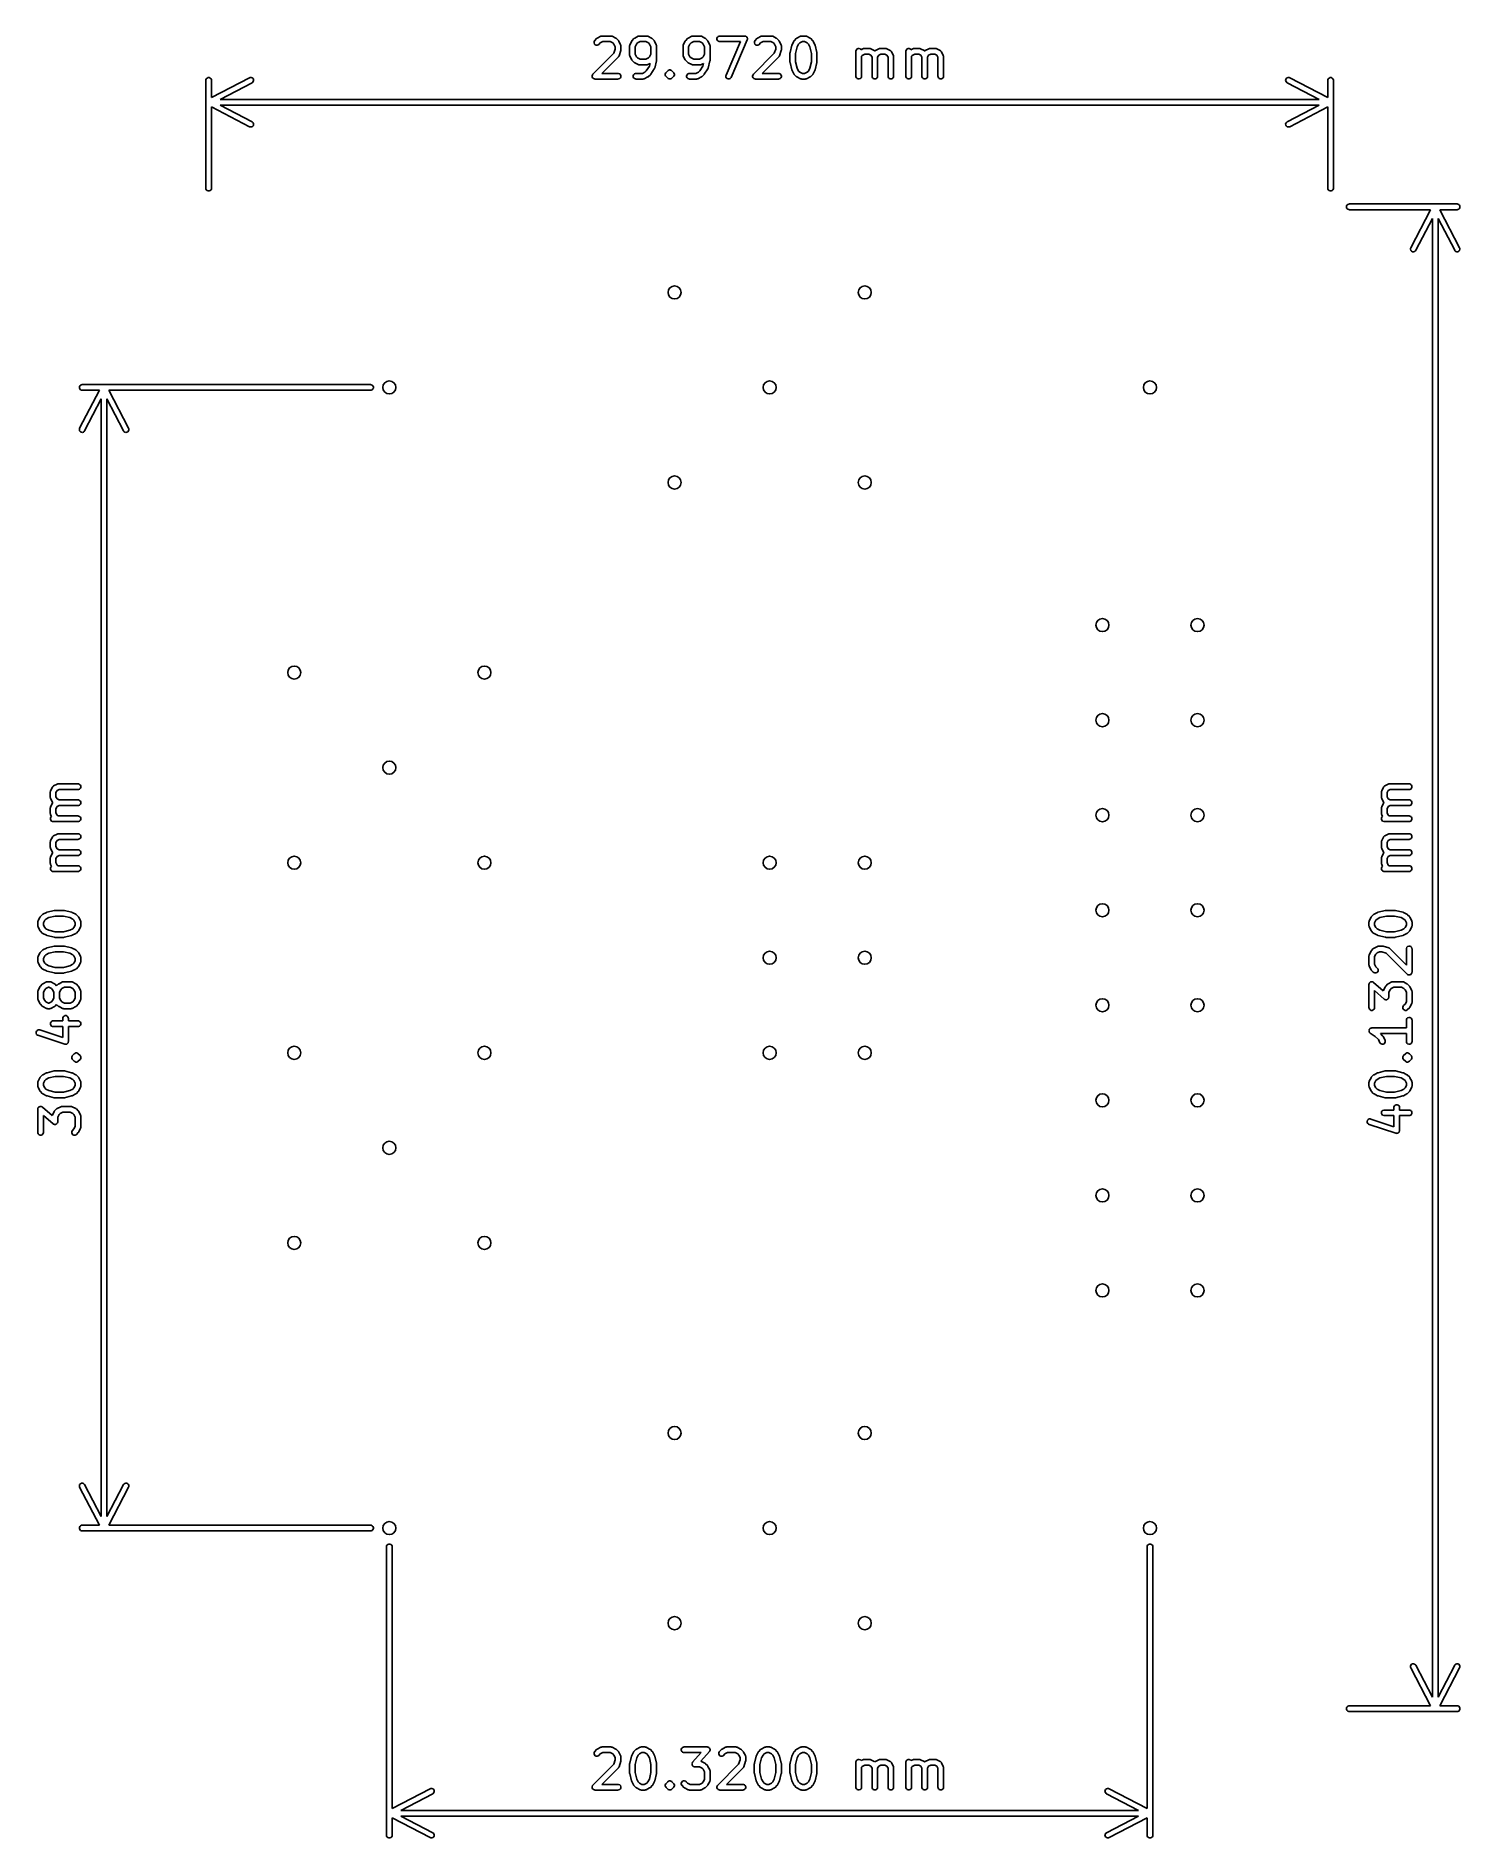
# Model space of a CAD drawing. Extents: x -0.37 to 1.13, y -0.33 to 1.57.
import ezdxf

# ---------------------------------------------------------------- set-up
doc = ezdxf.new("R2010")
doc.units = 0
doc.header["$MEASUREMENT"] = 0
doc.layers.add('BLACK', color=7, linetype='CONTINUOUS')

msp = doc.modelspace()

# ---------------------------------------------------------------- linework, layer by layer
at = {"layer": 'BLACK', "linetype": 'CONTINUOUS'}
for p, q in [((0.2153, 1.5636), (0.2157, 1.5646)), ((0.2153, 1.5624), (0.2153, 1.5636)), ((0.2157, 1.5613), (0.2153, 1.5624)), ((0.2157, 1.5646), (0.2161, 1.5651)), ((0.2165, 1.5605), (0.2157, 1.5613)), ((0.2161, 1.5651), (0.2179, 1.567)), ((0.2176, 1.5601), (0.2165, 1.5605)), ((0.2187, 1.5601), (0.2176, 1.5601)), ((0.2179, 1.567), (0.2182, 1.5671)), ((0.2182, 1.5672), (0.2183, 1.5673)), ((0.2182, 1.5671), (0.2182, 1.5672)), ((0.2183, 1.5673), (0.2184, 1.5673)), ((0.2184, 1.5673), (0.2185, 1.5673)), ((0.2185, 1.5673), (0.2187, 1.5675)), ((0.2187, 1.5675), (0.2225, 1.5694)), ((0.2198, 1.5605), (0.2187, 1.5601)), ((0.2202, 1.5609), (0.2198, 1.5605)), ((0.2218, 1.5624), (0.2202, 1.5609)), ((0.2245, 1.5638), (0.2218, 1.5624)), ((0.2225, 1.5694), (0.223, 1.5696)), ((0.223, 1.5696), (0.2231, 1.5696)), ((0.2231, 1.5696), (0.2232, 1.5696)), ((0.2232, 1.5696), (0.2238, 1.5697)), ((0.2238, 1.5697), (0.2331, 1.5697)), ((0.2324, 1.5638), (0.2245, 1.5638)), ((0.2351, 1.5624), (0.2324, 1.5638)), ((0.2331, 1.5697), (0.2337, 1.5696)), ((0.2337, 1.5696), (0.2338, 1.5696)), ((0.2338, 1.5696), (0.2339, 1.5696)), ((0.2339, 1.5696), (0.2345, 1.5694)), ((0.2345, 1.5694), (0.2382, 1.5675)), ((0.2363, 1.5612), (0.2351, 1.5624)), ((0.2362, 1.5515), (0.2377, 1.556)), ((0.2377, 1.5585), (0.2363, 1.5612)), ((0.2377, 1.556), (0.2377, 1.5585)), ((0.2382, 1.5675), (0.2385, 1.5673)), ((0.2385, 1.5673), (0.2385, 1.5673)), ((0.2385, 1.5673), (0.2386, 1.5673)), ((0.2386, 1.5673), (0.2387, 1.5672)), ((0.2387, 1.5672), (0.2388, 1.5671)), ((0.2388, 1.5671), (0.239, 1.567)), ((0.239, 1.567), (0.2409, 1.5651)), ((0.2409, 1.5651), (0.241, 1.5649)), ((0.241, 1.5649), (0.2411, 1.5648)), ((0.2411, 1.5648), (0.2412, 1.5647)), ((0.2412, 1.5647), (0.2412, 1.5646)), ((0.2412, 1.5646), (0.2413, 1.5646)), ((0.2413, 1.5646), (0.2414, 1.5643)), ((0.2414, 1.5643), (0.2433, 1.5606)), ((0.2434, 1.5546), (0.2416, 1.5489)), ((0.2433, 1.5606), (0.2435, 1.56)), ((0.2435, 1.5548), (0.2434, 1.5546)), ((0.2435, 1.56), (0.2435, 1.5599)), ((0.2435, 1.5599), (0.2435, 1.5598)), ((0.2435, 1.5598), (0.2436, 1.5592)), ((0.2436, 1.555), (0.2435, 1.5549)), ((0.2435, 1.5549), (0.2435, 1.5548)), ((0.2436, 1.5592), (0.2436, 1.5555)), ((0.2436, 1.5555), (0.2436, 1.5552)), ((0.2436, 1.5552), (0.2436, 1.5551)), ((0.2436, 1.5551), (0.2436, 1.555)), ((0.2527, 1.5598), (0.2528, 1.5599)), ((0.2527, 1.5592), (0.2527, 1.5598)), ((0.2527, 1.5499), (0.2527, 1.5592)), ((0.2528, 1.56), (0.253, 1.5606)), ((0.2528, 1.5599), (0.2528, 1.56)), ((0.253, 1.5606), (0.2549, 1.5643)), ((0.2549, 1.5643), (0.255, 1.5646)), ((0.255, 1.5646), (0.2551, 1.5646)), ((0.2551, 1.5647), (0.2552, 1.5648)), ((0.2551, 1.5646), (0.2551, 1.5647)), ((0.2552, 1.5649), (0.2554, 1.5651)), ((0.2552, 1.5648), (0.2552, 1.5649)), ((0.2554, 1.5651), (0.2573, 1.567)), ((0.2573, 1.567), (0.2575, 1.5671)), ((0.2575, 1.5671), (0.2576, 1.5672)), ((0.2576, 1.5672), (0.2577, 1.5673)), ((0.2577, 1.5673), (0.2578, 1.5673)), ((0.2578, 1.5673), (0.2581, 1.5675)), ((0.2578, 1.5673), (0.2578, 1.5673)), ((0.2581, 1.5675), (0.2618, 1.5694)), ((0.2599, 1.5612), (0.2586, 1.5585)), ((0.2586, 1.5585), (0.2586, 1.5506)), ((0.2611, 1.5624), (0.2599, 1.5612)), ((0.2638, 1.5638), (0.2611, 1.5624)), ((0.2618, 1.5694), (0.2624, 1.5696)), ((0.2624, 1.5696), (0.2625, 1.5696)), ((0.2625, 1.5696), (0.2626, 1.5696)), ((0.2626, 1.5696), (0.2631, 1.5697)), ((0.2631, 1.5697), (0.2706, 1.5697)), ((0.2699, 1.5638), (0.2638, 1.5638)), ((0.2726, 1.5624), (0.2699, 1.5638)), ((0.2706, 1.5697), (0.2712, 1.5696)), ((0.2712, 1.5696), (0.2713, 1.5696)), ((0.2713, 1.5696), (0.2714, 1.5696)), ((0.2714, 1.5696), (0.272, 1.5694)), ((0.272, 1.5694), (0.2757, 1.5675)), ((0.2738, 1.5612), (0.2726, 1.5624)), ((0.2752, 1.5585), (0.2738, 1.5612)), ((0.2752, 1.5506), (0.2752, 1.5585)), ((0.2757, 1.5675), (0.276, 1.5673)), ((0.276, 1.5673), (0.276, 1.5673)), ((0.276, 1.5673), (0.2761, 1.5673)), ((0.2761, 1.5673), (0.2762, 1.5672)), ((0.2762, 1.5672), (0.2763, 1.5671)), ((0.2763, 1.5671), (0.2765, 1.567)), ((0.2765, 1.567), (0.2784, 1.5651)), ((0.2784, 1.5651), (0.2785, 1.5649)), ((0.2785, 1.5649), (0.2786, 1.5648)), ((0.2786, 1.5648), (0.2787, 1.5647)), ((0.2787, 1.5647), (0.2787, 1.5646)), ((0.2787, 1.5646), (0.2788, 1.5646)), ((0.2788, 1.5646), (0.2789, 1.5643)), ((0.2789, 1.5643), (0.2808, 1.5606)), ((0.2808, 1.5606), (0.281, 1.56)), ((0.281, 1.56), (0.281, 1.5599)), ((0.281, 1.5599), (0.281, 1.5598)), ((0.281, 1.5598), (0.2811, 1.5592)), ((0.2811, 1.5592), (0.2811, 1.5442)), ((0.3089, 1.5592), (0.309, 1.5598)), ((0.3089, 1.5499), (0.3089, 1.5592)), ((0.309, 1.56), (0.3092, 1.5606)), ((0.309, 1.5599), (0.309, 1.56)), ((0.309, 1.5598), (0.309, 1.5599)), ((0.3092, 1.5606), (0.3111, 1.5643)), ((0.3111, 1.5643), (0.3113, 1.5646)), ((0.3113, 1.5646), (0.3114, 1.5647)), ((0.3113, 1.5646), (0.3113, 1.5646)), ((0.3114, 1.5648), (0.3115, 1.5649)), ((0.3114, 1.5647), (0.3114, 1.5648)), ((0.3115, 1.5649), (0.3117, 1.5651)), ((0.3117, 1.5651), (0.3135, 1.567)), ((0.3135, 1.567), (0.3138, 1.5671)), ((0.3138, 1.5672), (0.3139, 1.5673)), ((0.3138, 1.5671), (0.3138, 1.5672)), ((0.3139, 1.5673), (0.314, 1.5673)), ((0.314, 1.5673), (0.3141, 1.5673)), ((0.3141, 1.5673), (0.3143, 1.5675)), ((0.3143, 1.5675), (0.3181, 1.5694)), ((0.3162, 1.5612), (0.3148, 1.5585)), ((0.3148, 1.5585), (0.3148, 1.5506)), ((0.3174, 1.5624), (0.3162, 1.5612)), ((0.3201, 1.5638), (0.3174, 1.5624)), ((0.3181, 1.5694), (0.3186, 1.5696)), ((0.3186, 1.5696), (0.3187, 1.5696)), ((0.3187, 1.5696), (0.3188, 1.5696)), ((0.3188, 1.5696), (0.3194, 1.5697)), ((0.3194, 1.5697), (0.3269, 1.5697)), ((0.3262, 1.5638), (0.3201, 1.5638)), ((0.3289, 1.5624), (0.3262, 1.5638)), ((0.3269, 1.5697), (0.3275, 1.5696)), ((0.3275, 1.5696), (0.3276, 1.5696)), ((0.3276, 1.5696), (0.3277, 1.5696)), ((0.3277, 1.5696), (0.3282, 1.5694)), ((0.3282, 1.5694), (0.332, 1.5675)), ((0.3301, 1.5612), (0.3289, 1.5624)), ((0.3314, 1.5585), (0.3301, 1.5612)), ((0.3314, 1.5506), (0.3314, 1.5585)), ((0.332, 1.5675), (0.3322, 1.5673)), ((0.3322, 1.5673), (0.3323, 1.5673)), ((0.3323, 1.5673), (0.3324, 1.5673)), ((0.3324, 1.5673), (0.3324, 1.5672)), ((0.3324, 1.5672), (0.3325, 1.5671)), ((0.3325, 1.5671), (0.3327, 1.567)), ((0.3327, 1.567), (0.3346, 1.5651)), ((0.3346, 1.5651), (0.3348, 1.5649)), ((0.3348, 1.5649), (0.3348, 1.5648)), ((0.3348, 1.5648), (0.3349, 1.5647)), ((0.3349, 1.5647), (0.335, 1.5646)), ((0.335, 1.5646), (0.335, 1.5646)), ((0.335, 1.5646), (0.3351, 1.5643)), ((0.3351, 1.5643), (0.337, 1.5606)), ((0.337, 1.5606), (0.3372, 1.56)), ((0.3372, 1.56), (0.3372, 1.5599)), ((0.3372, 1.5599), (0.3373, 1.5598)), ((0.3373, 1.5598), (0.3373, 1.5592)), ((0.3373, 1.5592), (0.3373, 1.5442)), ((0.3446, 1.5673), (0.3451, 1.5684)), ((0.3446, 1.5662), (0.3446, 1.5673)), ((0.3451, 1.5651), (0.3446, 1.5662)), ((0.3451, 1.5684), (0.3459, 1.5692)), ((0.3459, 1.5643), (0.3451, 1.5651)), ((0.3459, 1.5692), (0.3469, 1.5696)), ((0.3469, 1.5638), (0.3459, 1.5643)), ((0.3469, 1.5696), (0.3475, 1.5697)), ((0.3475, 1.5638), (0.3469, 1.5638)), ((0.3475, 1.5697), (0.3738, 1.5697)), ((0.3693, 1.5638), (0.3475, 1.5638)), ((0.3542, 1.5285), (0.3693, 1.5638)), ((0.3765, 1.5656), (0.3596, 1.5262)), ((0.3738, 1.5697), (0.3743, 1.5696)), ((0.3743, 1.5696), (0.3743, 1.5696)), ((0.3743, 1.5696), (0.3744, 1.5696)), ((0.3744, 1.5696), (0.3749, 1.5694)), ((0.3749, 1.5694), (0.3754, 1.5692)), ((0.3754, 1.5692), (0.3754, 1.5692)), ((0.3754, 1.5692), (0.3754, 1.5692)), ((0.3754, 1.5692), (0.3758, 1.5688)), ((0.3758, 1.5688), (0.3762, 1.5684)), ((0.3762, 1.5684), (0.3762, 1.5684)), ((0.3762, 1.5684), (0.3762, 1.5683)), ((0.3762, 1.5683), (0.3764, 1.5678)), ((0.3764, 1.5678), (0.3766, 1.5673)), ((0.3766, 1.5661), (0.3765, 1.5656)), ((0.3766, 1.5673), (0.3766, 1.5673)), ((0.3766, 1.5673), (0.3767, 1.5673)), ((0.3767, 1.5673), (0.3766, 1.5667)), ((0.3766, 1.5667), (0.3766, 1.5662)), ((0.3766, 1.5662), (0.3766, 1.5661)), ((0.3766, 1.5661), (0.3766, 1.5661)), ((0.384, 1.5636), (0.3844, 1.5646)), ((0.384, 1.5624), (0.384, 1.5636)), ((0.3844, 1.5613), (0.384, 1.5624)), ((0.3844, 1.5646), (0.3848, 1.5651)), ((0.3852, 1.5605), (0.3844, 1.5613)), ((0.3848, 1.5651), (0.3867, 1.567)), ((0.3863, 1.5601), (0.3852, 1.5605)), ((0.3875, 1.5601), (0.3863, 1.5601)), ((0.3867, 1.567), (0.3869, 1.5671)), ((0.3869, 1.5672), (0.387, 1.5673)), ((0.3869, 1.5671), (0.3869, 1.5672)), ((0.387, 1.5673), (0.3871, 1.5673)), ((0.3871, 1.5673), (0.3872, 1.5673)), ((0.3872, 1.5673), (0.3874, 1.5675)), ((0.3874, 1.5675), (0.3912, 1.5694)), ((0.3885, 1.5605), (0.3875, 1.5601)), ((0.389, 1.5609), (0.3885, 1.5605)), ((0.3905, 1.5624), (0.389, 1.5609)), ((0.3932, 1.5638), (0.3905, 1.5624)), ((0.3912, 1.5694), (0.3917, 1.5696)), ((0.3917, 1.5696), (0.3918, 1.5696)), ((0.3918, 1.5696), (0.3919, 1.5696)), ((0.3919, 1.5696), (0.3925, 1.5697)), ((0.3925, 1.5697), (0.4019, 1.5697)), ((0.4012, 1.5638), (0.3932, 1.5638)), ((0.4039, 1.5624), (0.4012, 1.5638)), ((0.4019, 1.5697), (0.4025, 1.5696)), ((0.4025, 1.5696), (0.4025, 1.5696)), ((0.4025, 1.5696), (0.4027, 1.5696)), ((0.4027, 1.5696), (0.4032, 1.5694)), ((0.4032, 1.5694), (0.4069, 1.5675)), ((0.4051, 1.5612), (0.4039, 1.5624)), ((0.4049, 1.5515), (0.4064, 1.556)), ((0.4064, 1.5585), (0.4051, 1.5612)), ((0.4064, 1.556), (0.4064, 1.5585)), ((0.4069, 1.5675), (0.4072, 1.5673)), ((0.4072, 1.5673), (0.4073, 1.5673)), ((0.4073, 1.5673), (0.4073, 1.5673)), ((0.4073, 1.5673), (0.4074, 1.5672)), ((0.4074, 1.5672), (0.4075, 1.5671)), ((0.4075, 1.5671), (0.4077, 1.567)), ((0.4077, 1.567), (0.4096, 1.5651)), ((0.4096, 1.5651), (0.4098, 1.5649)), ((0.4098, 1.5649), (0.4098, 1.5648)), ((0.4098, 1.5648), (0.4099, 1.5647)), ((0.4099, 1.5647), (0.41, 1.5646)), ((0.41, 1.5646), (0.41, 1.5646)), ((0.41, 1.5646), (0.4101, 1.5643)), ((0.4101, 1.5643), (0.412, 1.5606)), ((0.4122, 1.5546), (0.4103, 1.5489)), ((0.412, 1.5606), (0.4122, 1.56)), ((0.4122, 1.56), (0.4122, 1.5599)), ((0.4122, 1.5599), (0.4123, 1.5598)), ((0.4123, 1.5549), (0.4122, 1.5548)), ((0.4122, 1.5548), (0.4122, 1.5546)), ((0.4123, 1.5598), (0.4123, 1.5592)), ((0.4123, 1.5592), (0.4123, 1.5555)), ((0.4123, 1.5555), (0.4123, 1.5552)), ((0.4123, 1.5552), (0.4123, 1.5551)), ((0.4123, 1.5551), (0.4123, 1.555)), ((0.4123, 1.555), (0.4123, 1.5549)), ((0.4215, 1.5525), (0.4234, 1.56)), ((0.4234, 1.56), (0.4235, 1.5603)), ((0.4234, 1.56), (0.4234, 1.56)), ((0.4234, 1.56), (0.4234, 1.56)), ((0.4235, 1.5603), (0.4236, 1.5605)), ((0.4236, 1.5606), (0.4255, 1.5643)), ((0.4236, 1.5605), (0.4236, 1.5606)), ((0.4236, 1.5605), (0.4236, 1.5605)), ((0.4255, 1.5643), (0.4256, 1.5646)), ((0.4256, 1.5646), (0.4257, 1.5646)), ((0.4257, 1.5647), (0.4258, 1.5648)), ((0.4257, 1.5646), (0.4257, 1.5647)), ((0.4258, 1.5649), (0.426, 1.5651)), ((0.4258, 1.5648), (0.4258, 1.5649)), ((0.426, 1.5651), (0.4279, 1.567)), ((0.429, 1.5582), (0.4273, 1.5514)), ((0.4279, 1.567), (0.4281, 1.5671)), ((0.4281, 1.5671), (0.4282, 1.5672)), ((0.4282, 1.5672), (0.4283, 1.5673)), ((0.4283, 1.5673), (0.4284, 1.5673)), ((0.4284, 1.5673), (0.4287, 1.5675)), ((0.4284, 1.5673), (0.4284, 1.5673)), ((0.4287, 1.5675), (0.4324, 1.5694)), ((0.4305, 1.5612), (0.429, 1.5582)), ((0.4317, 1.5624), (0.4305, 1.5612)), ((0.4344, 1.5638), (0.4317, 1.5624)), ((0.4324, 1.5694), (0.433, 1.5696)), ((0.433, 1.5696), (0.4331, 1.5696)), ((0.4331, 1.5696), (0.4332, 1.5696)), ((0.4332, 1.5696), (0.4337, 1.5697)), ((0.4337, 1.5697), (0.4375, 1.5697)), ((0.4368, 1.5638), (0.4344, 1.5638)), ((0.4395, 1.5624), (0.4368, 1.5638)), ((0.4375, 1.5697), (0.4381, 1.5696)), ((0.4381, 1.5696), (0.4382, 1.5696)), ((0.4382, 1.5696), (0.4383, 1.5696)), ((0.4383, 1.5696), (0.4388, 1.5694)), ((0.4388, 1.5694), (0.4426, 1.5675)), ((0.4407, 1.5612), (0.4395, 1.5624)), ((0.4422, 1.5582), (0.4407, 1.5612)), ((0.4439, 1.5514), (0.4422, 1.5582)), ((0.4426, 1.5675), (0.4428, 1.5673)), ((0.4428, 1.5673), (0.4429, 1.5673)), ((0.4429, 1.5673), (0.443, 1.5673)), ((0.443, 1.5673), (0.4431, 1.5672)), ((0.4431, 1.5672), (0.4431, 1.5671)), ((0.4431, 1.5671), (0.4433, 1.567)), ((0.4433, 1.567), (0.4452, 1.5651)), ((0.4452, 1.5651), (0.4454, 1.5649)), ((0.4454, 1.5649), (0.4455, 1.5648)), ((0.4455, 1.5648), (0.4455, 1.5647)), ((0.4455, 1.5647), (0.4456, 1.5646)), ((0.4456, 1.5646), (0.4456, 1.5646)), ((0.4456, 1.5646), (0.4458, 1.5643)), ((0.4458, 1.5643), (0.4476, 1.5606)), ((0.4476, 1.5606), (0.4477, 1.5605)), ((0.4477, 1.5605), (0.4477, 1.5605)), ((0.4477, 1.5605), (0.4478, 1.5603)), ((0.4478, 1.5603), (0.4478, 1.56)), ((0.4478, 1.56), (0.4478, 1.56)), ((0.4478, 1.56), (0.4479, 1.56)), ((0.4479, 1.56), (0.4497, 1.5525)), ((0.4908, 1.5542), (0.4913, 1.5553)), ((0.4913, 1.5553), (0.4921, 1.5561)), ((0.4921, 1.5561), (0.4932, 1.5565)), ((0.4932, 1.5565), (0.4943, 1.5565)), ((0.4943, 1.5565), (0.4954, 1.5561)), ((0.4954, 1.5561), (0.4961, 1.5553)), ((0.4961, 1.5553), (0.498, 1.5563)), ((0.498, 1.5563), (0.4986, 1.5565)), ((0.4986, 1.5565), (0.4987, 1.5565)), ((0.4987, 1.5565), (0.4988, 1.5565)), ((0.4988, 1.5565), (0.4994, 1.5566)), ((0.4994, 1.5566), (0.505, 1.5566)), ((0.505, 1.5566), (0.5056, 1.5565)), ((0.5056, 1.5565), (0.5057, 1.5565)), ((0.5057, 1.5565), (0.5058, 1.5565)), ((0.5058, 1.5565), (0.5063, 1.5563)), ((0.5063, 1.5563), (0.5101, 1.5544)), ((0.5112, 1.5544), (0.5149, 1.5563)), ((0.5149, 1.5563), (0.5155, 1.5565)), ((0.5155, 1.5565), (0.5156, 1.5565)), ((0.5156, 1.5565), (0.5157, 1.5565)), ((0.5157, 1.5565), (0.5162, 1.5566)), ((0.5162, 1.5566), (0.5219, 1.5566)), ((0.5219, 1.5566), (0.5224, 1.5565)), ((0.5224, 1.5565), (0.5225, 1.5565)), ((0.5225, 1.5565), (0.5226, 1.5565)), ((0.5226, 1.5565), (0.5232, 1.5563)), ((0.5232, 1.5563), (0.5269, 1.5544)), ((0.5433, 1.5542), (0.5438, 1.5553)), ((0.5438, 1.5553), (0.5446, 1.5561)), ((0.5446, 1.5561), (0.5457, 1.5565)), ((0.5457, 1.5565), (0.5468, 1.5565)), ((0.5468, 1.5565), (0.5479, 1.5561)), ((0.5479, 1.5561), (0.5486, 1.5553)), ((0.5486, 1.5553), (0.5505, 1.5563)), ((0.5505, 1.5563), (0.5511, 1.5565)), ((0.5511, 1.5565), (0.5512, 1.5565)), ((0.5512, 1.5565), (0.5513, 1.5565)), ((0.5513, 1.5565), (0.5519, 1.5566)), ((0.5519, 1.5566), (0.5575, 1.5566)), ((0.5575, 1.5566), (0.5581, 1.5565)), ((0.5581, 1.5565), (0.5582, 1.5565)), ((0.5582, 1.5565), (0.5583, 1.5565)), ((0.5583, 1.5565), (0.5588, 1.5563)), ((0.5588, 1.5563), (0.5626, 1.5544)), ((0.5637, 1.5544), (0.5674, 1.5563)), ((0.5674, 1.5563), (0.5679, 1.5565)), ((0.5679, 1.5565), (0.5681, 1.5565)), ((0.5681, 1.5565), (0.5682, 1.5565)), ((0.5682, 1.5565), (0.5687, 1.5566)), ((0.5687, 1.5566), (0.5744, 1.5566)), ((0.5744, 1.5566), (0.5749, 1.5565)), ((0.5749, 1.5565), (0.575, 1.5565)), ((0.575, 1.5565), (0.5751, 1.5565)), ((0.5751, 1.5565), (0.5757, 1.5563)), ((0.5757, 1.5563), (0.5794, 1.5544)), ((0.2142, 1.5295), (0.2362, 1.5515)), ((0.2409, 1.5478), (0.2234, 1.5303)), ((0.2412, 1.5482), (0.2409, 1.5478)), ((0.2413, 1.5483), (0.2412, 1.5482)), ((0.2416, 1.5489), (0.2413, 1.5484)), ((0.2413, 1.5484), (0.2413, 1.5483)), ((0.2527, 1.5493), (0.2527, 1.5499)), ((0.2528, 1.5492), (0.2527, 1.5493)), ((0.2528, 1.5491), (0.2528, 1.5492)), ((0.253, 1.5485), (0.2528, 1.5491)), ((0.2549, 1.5448), (0.253, 1.5485)), ((0.255, 1.5445), (0.2549, 1.5448)), ((0.2551, 1.5445), (0.255, 1.5445)), ((0.2551, 1.5444), (0.2551, 1.5445)), ((0.2552, 1.5443), (0.2551, 1.5444)), ((0.2554, 1.544), (0.2552, 1.5443)), ((0.2552, 1.5443), (0.2552, 1.5443)), ((0.2573, 1.5422), (0.2554, 1.544)), ((0.2575, 1.542), (0.2573, 1.5422)), ((0.2576, 1.5419), (0.2575, 1.542)), ((0.2577, 1.5419), (0.2576, 1.5419)), ((0.2578, 1.5418), (0.2577, 1.5419)), ((0.2581, 1.5416), (0.2578, 1.5418)), ((0.2578, 1.5418), (0.2578, 1.5418)), ((0.2618, 1.5397), (0.2581, 1.5416)), ((0.2586, 1.5506), (0.2599, 1.5479)), ((0.2599, 1.5479), (0.2611, 1.5467)), ((0.2611, 1.5467), (0.2638, 1.5453)), ((0.2624, 1.5395), (0.2618, 1.5397)), ((0.2625, 1.5395), (0.2624, 1.5395)), ((0.2626, 1.5395), (0.2625, 1.5395)), ((0.2631, 1.5394), (0.2626, 1.5395)), ((0.2706, 1.5394), (0.2631, 1.5394)), ((0.2638, 1.5453), (0.2699, 1.5453)), ((0.2699, 1.5453), (0.2726, 1.5467)), ((0.2702, 1.533), (0.2735, 1.538)), ((0.2712, 1.5395), (0.2706, 1.5394)), ((0.2713, 1.5395), (0.2712, 1.5395)), ((0.2714, 1.5395), (0.2713, 1.5395)), ((0.272, 1.5397), (0.2714, 1.5395)), ((0.2743, 1.5409), (0.272, 1.5397)), ((0.2726, 1.5467), (0.2738, 1.5479)), ((0.2735, 1.538), (0.2743, 1.5409)), ((0.2738, 1.5479), (0.2752, 1.5506)), ((0.279, 1.5356), (0.2789, 1.5355)), ((0.2791, 1.536), (0.279, 1.5357)), ((0.279, 1.5357), (0.279, 1.5356)), ((0.279, 1.5356), (0.279, 1.5356)), ((0.281, 1.5435), (0.2791, 1.536)), ((0.2811, 1.5439), (0.281, 1.5437)), ((0.281, 1.5437), (0.281, 1.5436)), ((0.281, 1.5436), (0.281, 1.5435)), ((0.2811, 1.5442), (0.2811, 1.5441)), ((0.2811, 1.5441), (0.2811, 1.5441)), ((0.2811, 1.5441), (0.2811, 1.5439)), ((0.309, 1.5493), (0.3089, 1.5499)), ((0.309, 1.5492), (0.309, 1.5493)), ((0.309, 1.5491), (0.309, 1.5492)), ((0.3092, 1.5485), (0.309, 1.5491)), ((0.3111, 1.5448), (0.3092, 1.5485)), ((0.3113, 1.5445), (0.3111, 1.5448)), ((0.3114, 1.5444), (0.3113, 1.5445)), ((0.3113, 1.5445), (0.3113, 1.5445)), ((0.3114, 1.5443), (0.3114, 1.5444)), ((0.3115, 1.5443), (0.3114, 1.5443)), ((0.3117, 1.544), (0.3115, 1.5443)), ((0.3135, 1.5422), (0.3117, 1.544)), ((0.3138, 1.542), (0.3135, 1.5422)), ((0.3138, 1.5419), (0.3138, 1.542)), ((0.3139, 1.5419), (0.3138, 1.5419)), ((0.314, 1.5418), (0.3139, 1.5419)), ((0.3141, 1.5418), (0.314, 1.5418)), ((0.3143, 1.5416), (0.3141, 1.5418)), ((0.3181, 1.5397), (0.3143, 1.5416)), ((0.3148, 1.5506), (0.3162, 1.5479)), ((0.3162, 1.5479), (0.3174, 1.5467)), ((0.3174, 1.5467), (0.3201, 1.5453)), ((0.3186, 1.5395), (0.3181, 1.5397)), ((0.3187, 1.5395), (0.3186, 1.5395)), ((0.3188, 1.5395), (0.3187, 1.5395)), ((0.3194, 1.5394), (0.3188, 1.5395)), ((0.3269, 1.5394), (0.3194, 1.5394)), ((0.3201, 1.5453), (0.3262, 1.5453)), ((0.3262, 1.5453), (0.3289, 1.5467)), ((0.3265, 1.533), (0.3298, 1.538)), ((0.3275, 1.5395), (0.3269, 1.5394)), ((0.3276, 1.5395), (0.3275, 1.5395)), ((0.3277, 1.5395), (0.3276, 1.5395)), ((0.3282, 1.5397), (0.3277, 1.5395)), ((0.3305, 1.5409), (0.3282, 1.5397)), ((0.3289, 1.5467), (0.3301, 1.5479)), ((0.3298, 1.538), (0.3305, 1.5409)), ((0.3301, 1.5479), (0.3314, 1.5506)), ((0.3353, 1.5357), (0.3352, 1.5356)), ((0.3352, 1.5356), (0.3352, 1.5356)), ((0.3352, 1.5356), (0.3352, 1.5355)), ((0.3354, 1.536), (0.3353, 1.5357)), ((0.3372, 1.5435), (0.3354, 1.536)), ((0.3373, 1.5436), (0.3372, 1.5435)), ((0.3373, 1.5442), (0.3373, 1.5441)), ((0.3373, 1.5441), (0.3373, 1.5441)), ((0.3373, 1.5441), (0.3373, 1.5439)), ((0.3373, 1.5439), (0.3373, 1.5437)), ((0.3373, 1.5437), (0.3373, 1.5436)), ((0.3829, 1.5295), (0.4049, 1.5515)), ((0.4096, 1.5478), (0.3921, 1.5303)), ((0.41, 1.5482), (0.4096, 1.5478)), ((0.4101, 1.5484), (0.41, 1.5483)), ((0.41, 1.5483), (0.41, 1.5482)), ((0.4103, 1.5489), (0.4101, 1.5484)), ((0.4214, 1.5519), (0.4215, 1.5521)), ((0.4214, 1.5518), (0.4214, 1.5519)), ((0.4214, 1.5517), (0.4214, 1.5518)), ((0.4214, 1.5424), (0.4214, 1.5517)), ((0.4214, 1.5423), (0.4214, 1.5424)), ((0.4214, 1.5422), (0.4214, 1.5423)), ((0.4215, 1.542), (0.4214, 1.5422)), ((0.4215, 1.5524), (0.4215, 1.5525)), ((0.4215, 1.5523), (0.4215, 1.5524)), ((0.4215, 1.5521), (0.4215, 1.5523)), ((0.4215, 1.5418), (0.4215, 1.542)), ((0.4215, 1.5417), (0.4215, 1.5418)), ((0.4215, 1.5418), (0.4215, 1.5418)), ((0.4234, 1.5342), (0.4215, 1.5417)), ((0.4273, 1.5514), (0.4273, 1.5427)), ((0.4273, 1.5427), (0.429, 1.5359)), ((0.429, 1.5359), (0.4305, 1.5329)), ((0.4407, 1.5329), (0.4422, 1.5359)), ((0.4422, 1.5359), (0.4439, 1.5427)), ((0.4439, 1.5427), (0.4439, 1.5514)), ((0.4497, 1.5417), (0.4479, 1.5342)), ((0.4497, 1.5525), (0.4497, 1.5524)), ((0.4497, 1.5524), (0.4498, 1.5523)), ((0.4498, 1.5418), (0.4497, 1.5418)), ((0.4497, 1.5418), (0.4497, 1.5417)), ((0.4498, 1.5523), (0.4498, 1.5521)), ((0.4498, 1.5521), (0.4498, 1.5519)), ((0.4498, 1.5519), (0.4498, 1.5518)), ((0.4498, 1.5518), (0.4498, 1.5517)), ((0.4498, 1.5517), (0.4498, 1.5424)), ((0.4498, 1.5424), (0.4498, 1.5423)), ((0.4498, 1.5423), (0.4498, 1.5422)), ((0.4498, 1.5422), (0.4498, 1.542)), ((0.4498, 1.542), (0.4498, 1.5418)), ((0.4908, 1.5536), (0.4908, 1.5542)), ((0.4908, 1.5274), (0.4908, 1.5536)), ((0.4974, 1.5493), (0.4967, 1.5486)), ((0.4967, 1.5486), (0.4967, 1.5274)), ((0.5001, 1.5507), (0.4974, 1.5493)), ((0.5043, 1.5507), (0.5001, 1.5507)), ((0.5065, 1.5495), (0.5043, 1.5507)), ((0.5077, 1.5473), (0.5065, 1.5495)), ((0.5077, 1.5274), (0.5077, 1.5473)), ((0.5101, 1.5544), (0.5102, 1.5543)), ((0.5102, 1.5543), (0.5102, 1.5543)), ((0.5102, 1.5543), (0.5103, 1.5543)), ((0.5103, 1.5543), (0.5105, 1.5541)), ((0.5105, 1.5541), (0.5106, 1.554)), ((0.5106, 1.554), (0.5107, 1.5541)), ((0.5107, 1.5541), (0.511, 1.5543)), ((0.511, 1.5543), (0.511, 1.5543)), ((0.511, 1.5543), (0.5111, 1.5543)), ((0.5111, 1.5543), (0.5112, 1.5544)), ((0.5147, 1.5495), (0.5136, 1.5473)), ((0.5136, 1.5473), (0.5136, 1.5274)), ((0.5169, 1.5507), (0.5147, 1.5495)), ((0.5212, 1.5507), (0.5169, 1.5507)), ((0.5234, 1.5495), (0.5212, 1.5507)), ((0.5245, 1.5473), (0.5234, 1.5495)), ((0.5245, 1.5274), (0.5245, 1.5473)), ((0.5269, 1.5544), (0.527, 1.5543)), ((0.527, 1.5543), (0.5271, 1.5543)), ((0.5271, 1.5543), (0.5271, 1.5543)), ((0.5271, 1.5543), (0.5274, 1.5541)), ((0.5274, 1.5541), (0.5277, 1.5538)), ((0.5277, 1.5538), (0.5279, 1.5536)), ((0.5279, 1.5536), (0.5281, 1.5533)), ((0.5281, 1.5533), (0.5282, 1.5532)), ((0.5282, 1.5532), (0.5282, 1.5532)), ((0.5282, 1.5532), (0.5283, 1.5531)), ((0.5283, 1.5531), (0.5301, 1.5493)), ((0.5301, 1.5493), (0.5303, 1.5488)), ((0.5303, 1.5488), (0.5303, 1.5487)), ((0.5303, 1.5487), (0.5304, 1.5486)), ((0.5304, 1.5486), (0.5304, 1.548)), ((0.5304, 1.548), (0.5304, 1.5274)), ((0.5433, 1.5536), (0.5433, 1.5542)), ((0.5433, 1.5274), (0.5433, 1.5536)), ((0.5499, 1.5493), (0.5492, 1.5486)), ((0.5492, 1.5486), (0.5492, 1.5274)), ((0.5526, 1.5507), (0.5499, 1.5493)), ((0.5568, 1.5507), (0.5526, 1.5507)), ((0.559, 1.5495), (0.5568, 1.5507)), ((0.5602, 1.5473), (0.559, 1.5495)), ((0.5602, 1.5274), (0.5602, 1.5473)), ((0.5626, 1.5544), (0.5626, 1.5543)), ((0.5626, 1.5543), (0.5627, 1.5543)), ((0.5627, 1.5543), (0.5627, 1.5543)), ((0.5627, 1.5543), (0.563, 1.5541)), ((0.563, 1.5541), (0.5631, 1.554)), ((0.5631, 1.554), (0.5632, 1.5541)), ((0.5632, 1.5541), (0.5635, 1.5543)), ((0.5635, 1.5543), (0.5635, 1.5543)), ((0.5635, 1.5543), (0.5636, 1.5543)), ((0.5636, 1.5543), (0.5637, 1.5544)), ((0.5672, 1.5495), (0.5661, 1.5473)), ((0.5661, 1.5473), (0.5661, 1.5274)), ((0.5694, 1.5507), (0.5672, 1.5495)), ((0.5737, 1.5507), (0.5694, 1.5507)), ((0.5759, 1.5495), (0.5737, 1.5507)), ((0.577, 1.5473), (0.5759, 1.5495)), ((0.577, 1.5274), (0.577, 1.5473)), ((0.5794, 1.5544), (0.5795, 1.5543)), ((0.5795, 1.5543), (0.5796, 1.5543)), ((0.5796, 1.5543), (0.5796, 1.5543)), ((0.5796, 1.5543), (0.5799, 1.5541)), ((0.5799, 1.5541), (0.5802, 1.5538)), ((0.5802, 1.5538), (0.5804, 1.5536)), ((0.5804, 1.5536), (0.5806, 1.5533)), ((0.5806, 1.5533), (0.5807, 1.5532)), ((0.5807, 1.5532), (0.5807, 1.5532)), ((0.5807, 1.5532), (0.5807, 1.5531)), ((0.5807, 1.5531), (0.5826, 1.5493)), ((0.5826, 1.5493), (0.5828, 1.5488)), ((0.5828, 1.5488), (0.5828, 1.5487)), ((0.5828, 1.5487), (0.5829, 1.5486)), ((0.5829, 1.5486), (0.5829, 1.548)), ((0.5829, 1.548), (0.5829, 1.5274)), ((-0.193, 1.5231), (-0.1929, 1.5237)), ((-0.193, 1.4097), (-0.193, 1.5231)), ((-0.1929, 1.5237), (-0.1925, 1.5247)), ((-0.1925, 1.5247), (-0.1916, 1.5255)), ((-0.1916, 1.5255), (-0.1906, 1.526)), ((-0.1906, 1.526), (-0.1894, 1.526)), ((-0.1894, 1.526), (-0.1884, 1.5255)), ((-0.1884, 1.5255), (-0.1875, 1.5247)), ((-0.1875, 1.5247), (-0.1871, 1.5237)), ((-0.1871, 1.5237), (-0.187, 1.5231)), ((-0.187, 1.5049), (-0.147, 1.5257)), ((-0.187, 1.5231), (-0.187, 1.5049)), ((-0.1443, 1.5205), (-0.1779, 1.503)), ((-0.147, 1.5257), (-0.1465, 1.5259)), ((-0.1465, 1.5259), (-0.1453, 1.526)), ((-0.1453, 1.526), (-0.1442, 1.5257)), ((-0.1438, 1.5208), (-0.1443, 1.5205)), ((-0.1442, 1.5257), (-0.1433, 1.5249)), ((-0.1431, 1.5217), (-0.1438, 1.5208)), ((-0.1433, 1.5249), (-0.1428, 1.5239)), ((-0.1427, 1.5228), (-0.1431, 1.5217)), ((-0.1428, 1.5239), (-0.1427, 1.5228)), ((0.2134, 1.5279), (0.2138, 1.529)), ((0.2134, 1.5268), (0.2134, 1.5279)), ((0.2138, 1.5257), (0.2134, 1.5268)), ((0.2138, 1.529), (0.2142, 1.5295)), ((0.2146, 1.5249), (0.2138, 1.5257)), ((0.2157, 1.5245), (0.2146, 1.5249)), ((0.2163, 1.5244), (0.2157, 1.5245)), ((0.2406, 1.5244), (0.2163, 1.5244)), ((0.2234, 1.5303), (0.2406, 1.5303)), ((0.2406, 1.5303), (0.2412, 1.5303)), ((0.2412, 1.5245), (0.2406, 1.5244)), ((0.2412, 1.5303), (0.2423, 1.5298)), ((0.2423, 1.5249), (0.2412, 1.5245)), ((0.2423, 1.5298), (0.2431, 1.529)), ((0.2431, 1.5257), (0.2423, 1.5249)), ((0.2431, 1.529), (0.2435, 1.5279)), ((0.2435, 1.5268), (0.2431, 1.5257)), ((0.2435, 1.5279), (0.2435, 1.5268)), ((0.2565, 1.5279), (0.2569, 1.529)), ((0.2565, 1.5268), (0.2565, 1.5279)), ((0.2569, 1.5257), (0.2565, 1.5268)), ((0.2569, 1.529), (0.2578, 1.5298)), ((0.2578, 1.5249), (0.2569, 1.5257)), ((0.2578, 1.5298), (0.2588, 1.5303)), ((0.2588, 1.5245), (0.2578, 1.5249)), ((0.2588, 1.5303), (0.2594, 1.5303)), ((0.2594, 1.5244), (0.2588, 1.5245)), ((0.2594, 1.5303), (0.2662, 1.5303)), ((0.2669, 1.5244), (0.2594, 1.5244)), ((0.2662, 1.5303), (0.2689, 1.5317)), ((0.2675, 1.5245), (0.2669, 1.5244)), ((0.2676, 1.5245), (0.2675, 1.5245)), ((0.2677, 1.5245), (0.2676, 1.5245)), ((0.2682, 1.5247), (0.2677, 1.5245)), ((0.272, 1.5266), (0.2682, 1.5247)), ((0.2689, 1.5317), (0.2702, 1.533)), ((0.2722, 1.5268), (0.272, 1.5266)), ((0.2723, 1.5268), (0.2722, 1.5268)), ((0.2724, 1.5269), (0.2723, 1.5268)), ((0.2725, 1.5269), (0.2724, 1.5269)), ((0.2727, 1.5272), (0.2725, 1.527)), ((0.2725, 1.527), (0.2725, 1.5269)), ((0.2746, 1.529), (0.2727, 1.5272)), ((0.2748, 1.5293), (0.2746, 1.529)), ((0.2746, 1.529), (0.2746, 1.529)), ((0.2746, 1.529), (0.2746, 1.529)), ((0.275, 1.5295), (0.2748, 1.5293)), ((0.2787, 1.5351), (0.275, 1.5295)), ((0.275, 1.5295), (0.275, 1.5295)), ((0.275, 1.5295), (0.275, 1.5295)), ((0.2789, 1.5354), (0.2787, 1.5351)), ((0.2789, 1.5355), (0.2789, 1.5354)), ((0.2902, 1.5298), (0.2907, 1.5309)), ((0.2902, 1.5287), (0.2902, 1.5298)), ((0.2905, 1.5279), (0.2902, 1.5287)), ((0.2907, 1.5276), (0.2905, 1.5279)), ((0.2907, 1.5309), (0.2911, 1.5313)), ((0.2911, 1.5272), (0.2907, 1.5276)), ((0.2911, 1.5313), (0.2929, 1.5332)), ((0.2929, 1.5253), (0.2911, 1.5272)), ((0.2929, 1.5332), (0.2934, 1.5336)), ((0.2934, 1.5249), (0.2929, 1.5253)), ((0.2934, 1.5336), (0.2941, 1.5339)), ((0.2934, 1.5336), (0.2934, 1.5336)), ((0.2944, 1.5245), (0.2934, 1.5249)), ((0.2941, 1.5339), (0.2944, 1.534)), ((0.2944, 1.534), (0.2956, 1.534)), ((0.2956, 1.5245), (0.2944, 1.5245)), ((0.2944, 1.5245), (0.2944, 1.5245)), ((0.2956, 1.534), (0.2956, 1.534)), ((0.2956, 1.534), (0.2959, 1.5339)), ((0.2967, 1.5249), (0.2956, 1.5245)), ((0.2956, 1.5245), (0.2956, 1.5245)), ((0.2959, 1.5339), (0.2967, 1.5336)), ((0.2967, 1.5336), (0.2967, 1.5336)), ((0.2967, 1.5336), (0.2971, 1.5332)), ((0.2971, 1.5253), (0.2967, 1.5249)), ((0.2971, 1.5332), (0.299, 1.5313)), ((0.299, 1.5272), (0.2971, 1.5253)), ((0.299, 1.5313), (0.2993, 1.5309)), ((0.2993, 1.5276), (0.299, 1.5272)), ((0.2993, 1.5309), (0.2997, 1.53)), ((0.2998, 1.5287), (0.2993, 1.5276)), ((0.2997, 1.53), (0.2998, 1.5298)), ((0.2998, 1.5298), (0.2998, 1.5287)), ((0.3127, 1.5279), (0.3132, 1.529)), ((0.3127, 1.5268), (0.3127, 1.5279)), ((0.3132, 1.5257), (0.3127, 1.5268)), ((0.3132, 1.529), (0.314, 1.5298)), ((0.314, 1.5249), (0.3132, 1.5257)), ((0.314, 1.5298), (0.3151, 1.5303)), ((0.3151, 1.5245), (0.314, 1.5249)), ((0.3151, 1.5303), (0.3156, 1.5303)), ((0.3156, 1.5244), (0.3151, 1.5245)), ((0.3156, 1.5303), (0.3224, 1.5303)), ((0.3231, 1.5244), (0.3156, 1.5244)), ((0.3224, 1.5303), (0.3251, 1.5317)), ((0.3237, 1.5245), (0.3231, 1.5244)), ((0.3238, 1.5245), (0.3237, 1.5245)), ((0.3239, 1.5245), (0.3238, 1.5245)), ((0.3245, 1.5247), (0.3239, 1.5245)), ((0.3282, 1.5266), (0.3245, 1.5247)), ((0.3251, 1.5317), (0.3265, 1.533)), ((0.3285, 1.5268), (0.3282, 1.5266)), ((0.3286, 1.5269), (0.3285, 1.5268)), ((0.3285, 1.5268), (0.3285, 1.5268)), ((0.3287, 1.5269), (0.3286, 1.5269)), ((0.329, 1.5272), (0.3287, 1.527)), ((0.3287, 1.527), (0.3287, 1.5269)), ((0.3308, 1.529), (0.329, 1.5272)), ((0.331, 1.5293), (0.3308, 1.529)), ((0.3308, 1.529), (0.3308, 1.529)), ((0.3308, 1.529), (0.3308, 1.529)), ((0.3312, 1.5295), (0.331, 1.5293)), ((0.335, 1.5351), (0.3312, 1.5295)), ((0.3312, 1.5295), (0.3312, 1.5295)), ((0.3312, 1.5295), (0.3312, 1.5295)), ((0.3351, 1.5354), (0.335, 1.5351)), ((0.3352, 1.5355), (0.3351, 1.5354)), ((0.354, 1.528), (0.3542, 1.5285)), ((0.354, 1.5268), (0.354, 1.528)), ((0.3544, 1.5258), (0.354, 1.5268)), ((0.3552, 1.5249), (0.3544, 1.5258)), ((0.3563, 1.5245), (0.3552, 1.5249)), ((0.3574, 1.5245), (0.3563, 1.5245)), ((0.3585, 1.5249), (0.3574, 1.5245)), ((0.3593, 1.5257), (0.3585, 1.5249)), ((0.3596, 1.5262), (0.3593, 1.5257)), ((0.3821, 1.5279), (0.3825, 1.529)), ((0.3821, 1.5268), (0.3821, 1.5279)), ((0.3825, 1.5257), (0.3821, 1.5268)), ((0.3825, 1.529), (0.3829, 1.5295)), ((0.3834, 1.5249), (0.3825, 1.5257)), ((0.3844, 1.5245), (0.3834, 1.5249)), ((0.385, 1.5244), (0.3844, 1.5245)), ((0.4094, 1.5244), (0.385, 1.5244)), ((0.3921, 1.5303), (0.4094, 1.5303)), ((0.4094, 1.5303), (0.4099, 1.5303)), ((0.4099, 1.5245), (0.4094, 1.5244)), ((0.4099, 1.5303), (0.411, 1.5298)), ((0.411, 1.5249), (0.4099, 1.5245)), ((0.411, 1.5298), (0.4118, 1.529)), ((0.4118, 1.5257), (0.411, 1.5249)), ((0.4118, 1.529), (0.4123, 1.5279)), ((0.4123, 1.5268), (0.4118, 1.5257)), ((0.4123, 1.5279), (0.4123, 1.5268)), ((0.4234, 1.5341), (0.4234, 1.5342)), ((0.4235, 1.5338), (0.4234, 1.5341)), ((0.4234, 1.5341), (0.4234, 1.5341)), ((0.4236, 1.5336), (0.4235, 1.5338)), ((0.4236, 1.5335), (0.4236, 1.5336)), ((0.4236, 1.5336), (0.4236, 1.5336)), ((0.4255, 1.5298), (0.4236, 1.5335)), ((0.4256, 1.5296), (0.4255, 1.5298)), ((0.4257, 1.5295), (0.4256, 1.5296)), ((0.4257, 1.5294), (0.4257, 1.5295)), ((0.4258, 1.5293), (0.4257, 1.5294)), ((0.426, 1.529), (0.4258, 1.5293)), ((0.4258, 1.5293), (0.4258, 1.5293)), ((0.4279, 1.5272), (0.426, 1.529)), ((0.4281, 1.527), (0.4279, 1.5272)), ((0.4282, 1.5269), (0.4281, 1.527)), ((0.4283, 1.5269), (0.4282, 1.5269)), ((0.4284, 1.5268), (0.4283, 1.5269)), ((0.4287, 1.5266), (0.4284, 1.5268)), ((0.4284, 1.5268), (0.4284, 1.5268)), ((0.4324, 1.5247), (0.4287, 1.5266)), ((0.4305, 1.5329), (0.4317, 1.5317)), ((0.4317, 1.5317), (0.4344, 1.5303)), ((0.433, 1.5245), (0.4324, 1.5247)), ((0.4331, 1.5245), (0.433, 1.5245)), ((0.4332, 1.5245), (0.4331, 1.5245)), ((0.4337, 1.5244), (0.4332, 1.5245)), ((0.4375, 1.5244), (0.4337, 1.5244)), ((0.4344, 1.5303), (0.4368, 1.5303)), ((0.4368, 1.5303), (0.4395, 1.5317)), ((0.4381, 1.5245), (0.4375, 1.5244)), ((0.4382, 1.5245), (0.4381, 1.5245)), ((0.4383, 1.5245), (0.4382, 1.5245)), ((0.4388, 1.5247), (0.4383, 1.5245)), ((0.4426, 1.5266), (0.4388, 1.5247)), ((0.4395, 1.5317), (0.4407, 1.5329)), ((0.4428, 1.5268), (0.4426, 1.5266)), ((0.4429, 1.5268), (0.4428, 1.5268)), ((0.443, 1.5269), (0.4429, 1.5268)), ((0.4431, 1.5269), (0.443, 1.5269)), ((0.4433, 1.5272), (0.4431, 1.527)), ((0.4431, 1.527), (0.4431, 1.5269)), ((0.4452, 1.529), (0.4433, 1.5272)), ((0.4454, 1.5293), (0.4452, 1.529)), ((0.4455, 1.5293), (0.4454, 1.5293)), ((0.4456, 1.5295), (0.4455, 1.5294)), ((0.4455, 1.5294), (0.4455, 1.5293)), ((0.4458, 1.5298), (0.4456, 1.5296)), ((0.4456, 1.5296), (0.4456, 1.5295)), ((0.4476, 1.5335), (0.4458, 1.5298)), ((0.4477, 1.5336), (0.4476, 1.5335)), ((0.4478, 1.5338), (0.4477, 1.5336)), ((0.4477, 1.5336), (0.4477, 1.5336)), ((0.4479, 1.5342), (0.4478, 1.5341)), ((0.4478, 1.5341), (0.4478, 1.5341)), ((0.4478, 1.5341), (0.4478, 1.5338)), ((0.4908, 1.5268), (0.4908, 1.5274)), ((0.4913, 1.5257), (0.4908, 1.5268)), ((0.4921, 1.5249), (0.4913, 1.5257)), ((0.4932, 1.5245), (0.4921, 1.5249)), ((0.4943, 1.5245), (0.4932, 1.5245)), ((0.4954, 1.5249), (0.4943, 1.5245)), ((0.4962, 1.5257), (0.4954, 1.5249)), ((0.4966, 1.5268), (0.4962, 1.5257)), ((0.4967, 1.5274), (0.4966, 1.5268)), ((0.5077, 1.5268), (0.5077, 1.5274)), ((0.5082, 1.5257), (0.5077, 1.5268)), ((0.509, 1.5249), (0.5082, 1.5257)), ((0.51, 1.5245), (0.509, 1.5249)), ((0.5112, 1.5245), (0.51, 1.5245)), ((0.5123, 1.5249), (0.5112, 1.5245)), ((0.5131, 1.5257), (0.5123, 1.5249)), ((0.5135, 1.5268), (0.5131, 1.5257)), ((0.5136, 1.5274), (0.5135, 1.5268)), ((0.5246, 1.5268), (0.5245, 1.5274)), ((0.525, 1.5257), (0.5246, 1.5268)), ((0.5258, 1.5249), (0.525, 1.5257)), ((0.5269, 1.5245), (0.5258, 1.5249)), ((0.5281, 1.5245), (0.5269, 1.5245)), ((0.5291, 1.5249), (0.5281, 1.5245)), ((0.5299, 1.5257), (0.5291, 1.5249)), ((0.5304, 1.5268), (0.5299, 1.5257)), ((0.5304, 1.5274), (0.5304, 1.5268)), ((0.5433, 1.5268), (0.5433, 1.5274)), ((0.5438, 1.5257), (0.5433, 1.5268)), ((0.5446, 1.5249), (0.5438, 1.5257)), ((0.5457, 1.5245), (0.5446, 1.5249)), ((0.5468, 1.5245), (0.5457, 1.5245)), ((0.5479, 1.5249), (0.5468, 1.5245)), ((0.5487, 1.5257), (0.5479, 1.5249)), ((0.5491, 1.5268), (0.5487, 1.5257)), ((0.5492, 1.5274), (0.5491, 1.5268)), ((0.5602, 1.5268), (0.5602, 1.5274)), ((0.5606, 1.5257), (0.5602, 1.5268)), ((0.5615, 1.5249), (0.5606, 1.5257)), ((0.5625, 1.5245), (0.5615, 1.5249)), ((0.5637, 1.5245), (0.5625, 1.5245)), ((0.5647, 1.5249), (0.5637, 1.5245)), ((0.5656, 1.5257), (0.5647, 1.5249)), ((0.566, 1.5268), (0.5656, 1.5257)), ((0.5661, 1.5274), (0.566, 1.5268)), ((0.5771, 1.5268), (0.577, 1.5274)), ((0.5775, 1.5257), (0.5771, 1.5268)), ((0.5783, 1.5249), (0.5775, 1.5257)), ((0.5794, 1.5245), (0.5783, 1.5249)), ((0.5806, 1.5245), (0.5794, 1.5245)), ((0.5816, 1.5249), (0.5806, 1.5245)), ((0.5824, 1.5257), (0.5816, 1.5249)), ((0.5829, 1.5268), (0.5824, 1.5257)), ((0.5829, 1.5274), (0.5829, 1.5268)), ((0.9427, 1.5228), (0.9428, 1.5239)), ((0.9431, 1.5217), (0.9427, 1.5228)), ((0.9428, 1.5239), (0.9433, 1.5249)), ((0.9438, 1.5208), (0.9431, 1.5217)), ((0.9433, 1.5249), (0.9442, 1.5257)), ((0.9443, 1.5205), (0.9438, 1.5208)), ((0.9442, 1.5257), (0.9453, 1.526)), ((0.9779, 1.503), (0.9443, 1.5205)), ((0.9453, 1.526), (0.9465, 1.5259)), ((0.9465, 1.5259), (0.947, 1.5257)), ((0.947, 1.5257), (0.987, 1.5049)), ((0.987, 1.5231), (0.9871, 1.5237)), ((0.987, 1.5049), (0.987, 1.5231)), ((0.9871, 1.5237), (0.9875, 1.5247)), ((0.9875, 1.5247), (0.9884, 1.5255)), ((0.9884, 1.5255), (0.9894, 1.526)), ((0.9894, 1.526), (0.9906, 1.526)), ((0.9906, 1.526), (0.9916, 1.5255)), ((0.9916, 1.5255), (0.9925, 1.5247)), ((0.9925, 1.5247), (0.9929, 1.5237)), ((0.9929, 1.5237), (0.993, 1.5231)), ((0.993, 1.5231), (0.993, 1.4097)), ((-0.1779, 1.503), (0.9779, 1.503)), ((-0.147, 1.4743), (-0.187, 1.4951)), ((-0.187, 1.4951), (-0.187, 1.4097)), ((0.9779, 1.497), (-0.1779, 1.497)), ((-0.1779, 1.497), (-0.1443, 1.4795)), ((-0.1443, 1.4795), (-0.1438, 1.4792)), ((-0.1438, 1.4792), (-0.1431, 1.4783)), ((0.9431, 1.4783), (0.9438, 1.4792)), ((0.9438, 1.4792), (0.9443, 1.4795)), ((0.9443, 1.4795), (0.9779, 1.497)), ((0.987, 1.4951), (0.947, 1.4743)), ((0.987, 1.4097), (0.987, 1.4951)), ((-0.1465, 1.4741), (-0.147, 1.4743)), ((-0.1453, 1.474), (-0.1465, 1.4741)), ((-0.1442, 1.4743), (-0.1453, 1.474)), ((-0.1433, 1.4751), (-0.1442, 1.4743)), ((-0.1428, 1.4761), (-0.1433, 1.4751)), ((-0.1431, 1.4783), (-0.1427, 1.4772)), ((-0.1427, 1.4772), (-0.1428, 1.4761)), ((0.9427, 1.4772), (0.9431, 1.4783)), ((0.9428, 1.4761), (0.9427, 1.4772)), ((0.9433, 1.4751), (0.9428, 1.4761)), ((0.9442, 1.4743), (0.9433, 1.4751)), ((0.9453, 1.474), (0.9442, 1.4743)), ((0.9465, 1.4741), (0.9453, 1.474)), ((0.947, 1.4743), (0.9465, 1.4741)), ((-0.1929, 1.4091), (-0.193, 1.4097)), ((-0.1925, 1.408), (-0.1929, 1.4091)), ((-0.1916, 1.4072), (-0.1925, 1.408)), ((-0.1906, 1.4068), (-0.1916, 1.4072)), ((-0.1894, 1.4068), (-0.1906, 1.4068)), ((-0.1884, 1.4072), (-0.1894, 1.4068)), ((-0.1875, 1.408), (-0.1884, 1.4072)), ((-0.1871, 1.4091), (-0.1875, 1.408)), ((-0.187, 1.4097), (-0.1871, 1.4091)), ((0.9871, 1.4091), (0.987, 1.4097)), ((0.9875, 1.408), (0.9871, 1.4091)), ((0.9884, 1.4072), (0.9875, 1.408)), ((0.9894, 1.4068), (0.9884, 1.4072)), ((0.9906, 1.4068), (0.9894, 1.4068)), ((0.9916, 1.4072), (0.9906, 1.4068)), ((0.9925, 1.408), (0.9916, 1.4072)), ((0.9929, 1.4091), (0.9925, 1.408)), ((0.993, 1.4097), (0.9929, 1.4091)), ((1.0068, 1.3906), (1.0072, 1.3916)), ((1.0068, 1.3894), (1.0068, 1.3906)), ((1.0072, 1.3884), (1.0068, 1.3894)), ((1.0072, 1.3916), (1.008, 1.3925)), ((1.008, 1.3875), (1.0072, 1.3884)), ((1.008, 1.3925), (1.0091, 1.3929)), ((1.0091, 1.3871), (1.008, 1.3875)), ((1.0091, 1.3929), (1.0097, 1.393)), ((1.0097, 1.387), (1.0091, 1.3871)), ((1.0097, 1.393), (1.1231, 1.393)), ((1.0951, 1.387), (1.0097, 1.387)), ((1.0743, 1.347), (1.0951, 1.387)), ((1.1231, 1.387), (1.1049, 1.387)), ((1.1049, 1.387), (1.1257, 1.347)), ((1.1231, 1.393), (1.1237, 1.3929)), ((1.1237, 1.3871), (1.1231, 1.387)), ((1.1237, 1.3929), (1.1247, 1.3925)), ((1.1247, 1.3875), (1.1237, 1.3871)), ((1.1247, 1.3925), (1.1255, 1.3916)), ((1.1255, 1.3884), (1.1247, 1.3875)), ((1.1255, 1.3916), (1.126, 1.3906)), ((1.126, 1.3894), (1.1255, 1.3884)), ((1.126, 1.3906), (1.126, 1.3894)), ((1.097, 1.3779), (1.0795, 1.3443)), ((1.097, -0.1779), (1.097, 1.3779)), ((1.1205, 1.3443), (1.103, 1.3779)), ((1.103, 1.3779), (1.103, -0.1779)), ((1.074, 1.3453), (1.0741, 1.3465)), ((1.0741, 1.3465), (1.0743, 1.347)), ((1.1257, 1.347), (1.1259, 1.3465)), ((1.1259, 1.3465), (1.126, 1.3453)), ((1.0743, 1.3442), (1.074, 1.3453)), ((1.0751, 1.3433), (1.0743, 1.3442)), ((1.0761, 1.3428), (1.0751, 1.3433)), ((1.0772, 1.3427), (1.0761, 1.3428)), ((1.0783, 1.3431), (1.0772, 1.3427)), ((1.0792, 1.3438), (1.0783, 1.3431)), ((1.0795, 1.3443), (1.0792, 1.3438)), ((1.1208, 1.3438), (1.1205, 1.3443)), ((1.1217, 1.3431), (1.1208, 1.3438)), ((1.1228, 1.3427), (1.1217, 1.3431)), ((1.1239, 1.3428), (1.1228, 1.3427)), ((1.1249, 1.3433), (1.1239, 1.3428)), ((1.1257, 1.3442), (1.1249, 1.3433)), ((1.126, 1.3453), (1.1257, 1.3442)), ((-0.326, 1.2006), (-0.3255, 1.2016)), ((-0.326, 1.1994), (-0.326, 1.2006)), ((-0.3255, 1.1984), (-0.326, 1.1994)), ((-0.3257, 1.157), (-0.3049, 1.197)), ((-0.3255, 1.2016), (-0.3247, 1.2025)), ((-0.3247, 1.1975), (-0.3255, 1.1984)), ((-0.3247, 1.2025), (-0.3237, 1.2029)), ((-0.3237, 1.1971), (-0.3247, 1.1975)), ((-0.3237, 1.2029), (-0.3231, 1.203)), ((-0.3231, 1.197), (-0.3237, 1.1971)), ((-0.3231, 1.203), (-0.0197, 1.203)), ((-0.3049, 1.197), (-0.3231, 1.197)), ((-0.0197, 1.197), (-0.2951, 1.197)), ((-0.2951, 1.197), (-0.2743, 1.157)), ((-0.0197, 1.203), (-0.0191, 1.2029)), ((-0.0191, 1.1971), (-0.0197, 1.197)), ((-0.0191, 1.2029), (-0.018, 1.2025)), ((-0.018, 1.1975), (-0.0191, 1.1971)), ((-0.018, 1.2025), (-0.0172, 1.2016)), ((-0.0172, 1.1984), (-0.018, 1.1975)), ((-0.0172, 1.2016), (-0.0168, 1.2006)), ((-0.0168, 1.1994), (-0.0172, 1.1984)), ((-0.0168, 1.2006), (-0.0168, 1.1994)), ((-0.303, 1.1879), (-0.3205, 1.1543)), ((-0.303, 0.0121), (-0.303, 1.1879)), ((-0.2795, 1.1543), (-0.297, 1.1879)), ((-0.297, 1.1879), (-0.297, 0.0121)), ((-0.326, 1.1553), (-0.3259, 1.1565)), ((-0.3259, 1.1565), (-0.3257, 1.157)), ((-0.2743, 1.157), (-0.2741, 1.1565)), ((-0.2741, 1.1565), (-0.274, 1.1553)), ((-0.3257, 1.1542), (-0.326, 1.1553)), ((-0.3249, 1.1533), (-0.3257, 1.1542)), ((-0.3239, 1.1528), (-0.3249, 1.1533)), ((-0.3228, 1.1527), (-0.3239, 1.1528)), ((-0.3217, 1.1531), (-0.3228, 1.1527)), ((-0.3208, 1.1538), (-0.3217, 1.1531)), ((-0.3205, 1.1543), (-0.3208, 1.1538)), ((-0.2792, 1.1538), (-0.2795, 1.1543)), ((-0.2783, 1.1531), (-0.2792, 1.1538)), ((-0.2772, 1.1527), (-0.2783, 1.1531)), ((-0.2761, 1.1528), (-0.2772, 1.1527)), ((-0.2751, 1.1533), (-0.2761, 1.1528)), ((-0.2743, 1.1542), (-0.2751, 1.1533)), ((-0.274, 1.1553), (-0.2743, 1.1542)), ((-0.3563, 0.7757), (-0.3544, 0.7794)), ((-0.3544, 0.7794), (-0.3543, 0.7795)), ((-0.3543, 0.7796), (-0.3541, 0.7799)), ((-0.3543, 0.7795), (-0.3543, 0.7796)), ((-0.3543, 0.7796), (-0.3543, 0.7796)), ((-0.3541, 0.7799), (-0.3538, 0.7802)), ((-0.3538, 0.7802), (-0.3536, 0.7804)), ((-0.3536, 0.7804), (-0.3533, 0.7806)), ((-0.3533, 0.7806), (-0.3532, 0.7807)), ((-0.3532, 0.7807), (-0.3532, 0.7807)), ((-0.3532, 0.7807), (-0.3531, 0.7807)), ((-0.3531, 0.7807), (-0.3493, 0.7826)), ((-0.3493, 0.7826), (-0.3488, 0.7828)), ((-0.3488, 0.7828), (-0.3487, 0.7828)), ((-0.3487, 0.7828), (-0.3486, 0.7829)), ((-0.3486, 0.7829), (-0.348, 0.7829)), ((-0.348, 0.7829), (-0.3274, 0.7829)), ((-0.3274, 0.7829), (-0.3268, 0.7829)), ((-0.3268, 0.7829), (-0.3257, 0.7824)), ((-0.3257, 0.7775), (-0.3268, 0.7771)), ((-0.3257, 0.7824), (-0.3249, 0.7816)), ((-0.3249, 0.7783), (-0.3257, 0.7775)), ((-0.3249, 0.7816), (-0.3245, 0.7806)), ((-0.3245, 0.7794), (-0.3249, 0.7783)), ((-0.3245, 0.7806), (-0.3245, 0.7794)), ((1.0437, 0.7757), (1.0456, 0.7794)), ((1.0456, 0.7794), (1.0457, 0.7795)), ((1.0457, 0.7796), (1.0459, 0.7799)), ((1.0457, 0.7795), (1.0457, 0.7796)), ((1.0457, 0.7796), (1.0457, 0.7796)), ((1.0459, 0.7799), (1.0462, 0.7802)), ((1.0462, 0.7802), (1.0464, 0.7804)), ((1.0464, 0.7804), (1.0467, 0.7806)), ((1.0467, 0.7806), (1.0468, 0.7807)), ((1.0468, 0.7807), (1.0468, 0.7807)), ((1.0468, 0.7807), (1.0469, 0.7807)), ((1.0469, 0.7807), (1.0507, 0.7826)), ((1.0507, 0.7826), (1.0512, 0.7828)), ((1.0512, 0.7828), (1.0513, 0.7828)), ((1.0513, 0.7828), (1.0514, 0.7829)), ((1.0514, 0.7829), (1.052, 0.7829)), ((1.052, 0.7829), (1.0726, 0.7829)), ((1.0726, 0.7829), (1.0732, 0.7829)), ((1.0732, 0.7829), (1.0743, 0.7824)), ((1.0743, 0.7775), (1.0732, 0.7771)), ((1.0743, 0.7824), (1.0751, 0.7816)), ((1.0751, 0.7783), (1.0743, 0.7775)), ((1.0751, 0.7816), (1.0755, 0.7806)), ((1.0755, 0.7794), (1.0751, 0.7783)), ((1.0755, 0.7806), (1.0755, 0.7794)), ((-0.3566, 0.7744), (-0.3565, 0.7749)), ((-0.3566, 0.7687), (-0.3566, 0.7744)), ((-0.3565, 0.7682), (-0.3566, 0.7687)), ((-0.3565, 0.7751), (-0.3563, 0.7757)), ((-0.3565, 0.775), (-0.3565, 0.7751)), ((-0.3565, 0.7749), (-0.3565, 0.775)), ((-0.3565, 0.7681), (-0.3565, 0.7682)), ((-0.3565, 0.7679), (-0.3565, 0.7681)), ((-0.3563, 0.7674), (-0.3565, 0.7679)), ((-0.3565, 0.7583), (-0.3563, 0.7588)), ((-0.3544, 0.7637), (-0.3563, 0.7674)), ((-0.3563, 0.7588), (-0.3544, 0.7626)), ((-0.3543, 0.7636), (-0.3544, 0.7637)), ((-0.3544, 0.7626), (-0.3543, 0.7626)), ((-0.3543, 0.7635), (-0.3543, 0.7636)), ((-0.3541, 0.7632), (-0.3543, 0.7635)), ((-0.3543, 0.7635), (-0.3543, 0.7635)), ((-0.3543, 0.7627), (-0.3541, 0.763)), ((-0.3543, 0.7626), (-0.3543, 0.7627)), ((-0.3543, 0.7627), (-0.3543, 0.7627)), ((-0.354, 0.7631), (-0.3541, 0.7632)), ((-0.3541, 0.763), (-0.354, 0.7631)), ((-0.3495, 0.7759), (-0.3507, 0.7737)), ((-0.3507, 0.7737), (-0.3507, 0.7694)), ((-0.3507, 0.7694), (-0.3495, 0.7672)), ((-0.3495, 0.759), (-0.3507, 0.7568)), ((-0.3473, 0.777), (-0.3495, 0.7759)), ((-0.3495, 0.7672), (-0.3473, 0.7661)), ((-0.3473, 0.7602), (-0.3495, 0.759)), ((-0.3274, 0.777), (-0.3473, 0.777)), ((-0.3473, 0.7661), (-0.3274, 0.7661)), ((-0.3274, 0.7602), (-0.3473, 0.7602)), ((-0.3268, 0.7771), (-0.3274, 0.777)), ((-0.3274, 0.7661), (-0.3268, 0.766)), ((-0.3268, 0.7602), (-0.3274, 0.7602)), ((-0.3268, 0.766), (-0.3257, 0.7656)), ((-0.3257, 0.7606), (-0.3268, 0.7602)), ((-0.3257, 0.7656), (-0.3249, 0.7647)), ((-0.3249, 0.7615), (-0.3257, 0.7606)), ((-0.3249, 0.7647), (-0.3245, 0.7637)), ((-0.3245, 0.7625), (-0.3249, 0.7615)), ((-0.3245, 0.7637), (-0.3245, 0.7625)), ((1.0434, 0.7744), (1.0435, 0.7749)), ((1.0434, 0.7687), (1.0434, 0.7744)), ((1.0435, 0.7682), (1.0434, 0.7687)), ((1.0435, 0.7751), (1.0437, 0.7757)), ((1.0435, 0.775), (1.0435, 0.7751)), ((1.0435, 0.7749), (1.0435, 0.775)), ((1.0435, 0.7681), (1.0435, 0.7682)), ((1.0435, 0.7679), (1.0435, 0.7681)), ((1.0437, 0.7674), (1.0435, 0.7679)), ((1.0435, 0.7583), (1.0437, 0.7588)), ((1.0456, 0.7637), (1.0437, 0.7674)), ((1.0437, 0.7588), (1.0456, 0.7626)), ((1.0457, 0.7636), (1.0456, 0.7637)), ((1.0456, 0.7626), (1.0457, 0.7626)), ((1.0457, 0.7635), (1.0457, 0.7636)), ((1.0459, 0.7632), (1.0457, 0.7635)), ((1.0457, 0.7635), (1.0457, 0.7635)), ((1.0457, 0.7627), (1.0459, 0.763)), ((1.0457, 0.7626), (1.0457, 0.7627)), ((1.0457, 0.7627), (1.0457, 0.7627)), ((1.046, 0.7631), (1.0459, 0.7632)), ((1.0459, 0.763), (1.046, 0.7631)), ((1.0505, 0.7759), (1.0493, 0.7737)), ((1.0493, 0.7737), (1.0493, 0.7694)), ((1.0493, 0.7694), (1.0505, 0.7672)), ((1.0505, 0.759), (1.0493, 0.7568)), ((1.0527, 0.777), (1.0505, 0.7759)), ((1.0505, 0.7672), (1.0527, 0.7661)), ((1.0527, 0.7602), (1.0505, 0.759)), ((1.0726, 0.777), (1.0527, 0.777)), ((1.0527, 0.7661), (1.0726, 0.7661)), ((1.0726, 0.7602), (1.0527, 0.7602)), ((1.0732, 0.7771), (1.0726, 0.777)), ((1.0726, 0.7661), (1.0732, 0.766)), ((1.0732, 0.7602), (1.0726, 0.7602)), ((1.0732, 0.766), (1.0743, 0.7656)), ((1.0743, 0.7606), (1.0732, 0.7602)), ((1.0743, 0.7656), (1.0751, 0.7647)), ((1.0751, 0.7615), (1.0743, 0.7606)), ((1.0751, 0.7647), (1.0755, 0.7637)), ((1.0755, 0.7625), (1.0751, 0.7615)), ((1.0755, 0.7637), (1.0755, 0.7625)), ((-0.3566, 0.7575), (-0.3565, 0.7581)), ((-0.3566, 0.7519), (-0.3566, 0.7575)), ((-0.3565, 0.7513), (-0.3566, 0.7519)), ((-0.3565, 0.7582), (-0.3565, 0.7583)), ((-0.3565, 0.7581), (-0.3565, 0.7582)), ((-0.3565, 0.7512), (-0.3565, 0.7513)), ((-0.3565, 0.7511), (-0.3565, 0.7512)), ((-0.3563, 0.7505), (-0.3565, 0.7511)), ((-0.3565, 0.7468), (-0.3561, 0.7479)), ((-0.3565, 0.7457), (-0.3565, 0.7468)), ((-0.3561, 0.7446), (-0.3565, 0.7457)), ((-0.3553, 0.7486), (-0.3563, 0.7505)), ((-0.3561, 0.7479), (-0.3553, 0.7486)), ((-0.3553, 0.7438), (-0.3561, 0.7446)), ((-0.3542, 0.7433), (-0.3553, 0.7438)), ((-0.3536, 0.7433), (-0.3542, 0.7433)), ((-0.3274, 0.7433), (-0.3536, 0.7433)), ((-0.3507, 0.7568), (-0.3507, 0.7526)), ((-0.3507, 0.7526), (-0.3493, 0.7499)), ((-0.3493, 0.7499), (-0.3486, 0.7492)), ((-0.3486, 0.7492), (-0.3274, 0.7492)), ((-0.3274, 0.7492), (-0.3268, 0.7491)), ((-0.3268, 0.7433), (-0.3274, 0.7433)), ((-0.3268, 0.7491), (-0.3257, 0.7487)), ((-0.3257, 0.7438), (-0.3268, 0.7433)), ((-0.3257, 0.7487), (-0.3249, 0.7479)), ((-0.3249, 0.7446), (-0.3257, 0.7438)), ((-0.3249, 0.7479), (-0.3245, 0.7468)), ((-0.3245, 0.7457), (-0.3249, 0.7446)), ((-0.3245, 0.7468), (-0.3245, 0.7457)), ((1.0434, 0.7575), (1.0435, 0.7581)), ((1.0434, 0.7519), (1.0434, 0.7575)), ((1.0435, 0.7513), (1.0434, 0.7519)), ((1.0435, 0.7582), (1.0435, 0.7583)), ((1.0435, 0.7581), (1.0435, 0.7582)), ((1.0435, 0.7512), (1.0435, 0.7513)), ((1.0435, 0.7511), (1.0435, 0.7512)), ((1.0437, 0.7505), (1.0435, 0.7511)), ((1.0435, 0.7468), (1.0439, 0.7479)), ((1.0435, 0.7457), (1.0435, 0.7468)), ((1.0439, 0.7446), (1.0435, 0.7457)), ((1.0447, 0.7486), (1.0437, 0.7505)), ((1.0439, 0.7479), (1.0447, 0.7486)), ((1.0447, 0.7438), (1.0439, 0.7446)), ((1.0458, 0.7433), (1.0447, 0.7438)), ((1.0464, 0.7433), (1.0458, 0.7433)), ((1.0726, 0.7433), (1.0464, 0.7433)), ((1.0493, 0.7568), (1.0493, 0.7526)), ((1.0493, 0.7526), (1.0507, 0.7499)), ((1.0507, 0.7499), (1.0514, 0.7492)), ((1.0514, 0.7492), (1.0726, 0.7492)), ((1.0726, 0.7492), (1.0732, 0.7491)), ((1.0732, 0.7433), (1.0726, 0.7433)), ((1.0732, 0.7491), (1.0743, 0.7487)), ((1.0743, 0.7438), (1.0732, 0.7433)), ((1.0743, 0.7487), (1.0751, 0.7479)), ((1.0751, 0.7446), (1.0743, 0.7438)), ((1.0751, 0.7479), (1.0755, 0.7468)), ((1.0755, 0.7457), (1.0751, 0.7446)), ((1.0755, 0.7468), (1.0755, 0.7457)), ((-0.3566, 0.7219), (-0.3565, 0.7224)), ((-0.3566, 0.7162), (-0.3566, 0.7219)), ((-0.3565, 0.7226), (-0.3563, 0.7232)), ((-0.3565, 0.7225), (-0.3565, 0.7226)), ((-0.3565, 0.7224), (-0.3565, 0.7225)), ((-0.3563, 0.7232), (-0.3544, 0.7269)), ((-0.3544, 0.7269), (-0.3543, 0.727)), ((-0.3543, 0.7271), (-0.3541, 0.7274)), ((-0.3543, 0.727), (-0.3543, 0.7271)), ((-0.3543, 0.7271), (-0.3543, 0.7271)), ((-0.3541, 0.7274), (-0.3538, 0.7277)), ((-0.3538, 0.7277), (-0.3536, 0.7279)), ((-0.3536, 0.7279), (-0.3533, 0.7281)), ((-0.3533, 0.7281), (-0.3532, 0.7282)), ((-0.3532, 0.7282), (-0.3531, 0.7283)), ((-0.3532, 0.7282), (-0.3532, 0.7282)), ((-0.3531, 0.7283), (-0.3493, 0.7301)), ((-0.3495, 0.7234), (-0.3507, 0.7212)), ((-0.3507, 0.7212), (-0.3507, 0.7169)), ((-0.3473, 0.7245), (-0.3495, 0.7234)), ((-0.3493, 0.7301), (-0.3488, 0.7303)), ((-0.3488, 0.7303), (-0.3487, 0.7303)), ((-0.3487, 0.7303), (-0.3486, 0.7304)), ((-0.3486, 0.7304), (-0.348, 0.7304)), ((-0.348, 0.7304), (-0.3274, 0.7304)), ((-0.3274, 0.7245), (-0.3473, 0.7245)), ((-0.3274, 0.7304), (-0.3268, 0.7304)), ((-0.3268, 0.7246), (-0.3274, 0.7245)), ((-0.3268, 0.7304), (-0.3257, 0.7299)), ((-0.3257, 0.725), (-0.3268, 0.7246)), ((-0.3257, 0.7299), (-0.3249, 0.7291)), ((-0.3249, 0.7258), (-0.3257, 0.725)), ((-0.3249, 0.7291), (-0.3245, 0.7281)), ((-0.3245, 0.7269), (-0.3249, 0.7258)), ((-0.3245, 0.7281), (-0.3245, 0.7269)), ((1.0434, 0.7219), (1.0435, 0.7224)), ((1.0434, 0.7162), (1.0434, 0.7219)), ((1.0435, 0.7226), (1.0437, 0.7232)), ((1.0435, 0.7225), (1.0435, 0.7226)), ((1.0435, 0.7224), (1.0435, 0.7225)), ((1.0437, 0.7232), (1.0456, 0.7269)), ((1.0456, 0.7269), (1.0457, 0.727)), ((1.0457, 0.7271), (1.0459, 0.7274)), ((1.0457, 0.727), (1.0457, 0.7271)), ((1.0457, 0.7271), (1.0457, 0.7271)), ((1.0459, 0.7274), (1.0462, 0.7277)), ((1.0462, 0.7277), (1.0464, 0.7279)), ((1.0464, 0.7279), (1.0467, 0.7281)), ((1.0467, 0.7281), (1.0468, 0.7282)), ((1.0468, 0.7282), (1.0469, 0.7283)), ((1.0468, 0.7282), (1.0468, 0.7282)), ((1.0469, 0.7283), (1.0507, 0.7301)), ((1.0505, 0.7234), (1.0493, 0.7212)), ((1.0493, 0.7212), (1.0493, 0.7169)), ((1.0527, 0.7245), (1.0505, 0.7234)), ((1.0507, 0.7301), (1.0512, 0.7303)), ((1.0512, 0.7303), (1.0513, 0.7303)), ((1.0513, 0.7303), (1.0514, 0.7304)), ((1.0514, 0.7304), (1.052, 0.7304)), ((1.052, 0.7304), (1.0726, 0.7304)), ((1.0726, 0.7245), (1.0527, 0.7245)), ((1.0726, 0.7304), (1.0732, 0.7304)), ((1.0732, 0.7246), (1.0726, 0.7245)), ((1.0732, 0.7304), (1.0743, 0.7299)), ((1.0743, 0.725), (1.0732, 0.7246)), ((1.0743, 0.7299), (1.0751, 0.7291)), ((1.0751, 0.7258), (1.0743, 0.725)), ((1.0751, 0.7291), (1.0755, 0.7281)), ((1.0755, 0.7269), (1.0751, 0.7258)), ((1.0755, 0.7281), (1.0755, 0.7269)), ((-0.3565, 0.7157), (-0.3566, 0.7162)), ((-0.3566, 0.705), (-0.3565, 0.7056)), ((-0.3566, 0.6994), (-0.3566, 0.705)), ((-0.3565, 0.7156), (-0.3565, 0.7157)), ((-0.3565, 0.7155), (-0.3565, 0.7156)), ((-0.3563, 0.7149), (-0.3565, 0.7155)), ((-0.3565, 0.7058), (-0.3563, 0.7063)), ((-0.3565, 0.7057), (-0.3565, 0.7058)), ((-0.3565, 0.7056), (-0.3565, 0.7057)), ((-0.3544, 0.7112), (-0.3563, 0.7149)), ((-0.3563, 0.7063), (-0.3544, 0.7101)), ((-0.3543, 0.7111), (-0.3544, 0.7112)), ((-0.3544, 0.7101), (-0.3543, 0.7102)), ((-0.3543, 0.711), (-0.3543, 0.7111)), ((-0.3541, 0.7107), (-0.3543, 0.711)), ((-0.3543, 0.711), (-0.3543, 0.711)), ((-0.3543, 0.7103), (-0.3541, 0.7105)), ((-0.3543, 0.7102), (-0.3543, 0.7103)), ((-0.3543, 0.7102), (-0.3543, 0.7102)), ((-0.354, 0.7106), (-0.3541, 0.7107)), ((-0.3541, 0.7105), (-0.354, 0.7106)), ((-0.3507, 0.7169), (-0.3495, 0.7147)), ((-0.3495, 0.7065), (-0.3507, 0.7043)), ((-0.3507, 0.7043), (-0.3507, 0.7001)), ((-0.3495, 0.7147), (-0.3473, 0.7136)), ((-0.3473, 0.7077), (-0.3495, 0.7065)), ((-0.3473, 0.7136), (-0.3274, 0.7136)), ((-0.3274, 0.7077), (-0.3473, 0.7077)), ((-0.3274, 0.7136), (-0.3268, 0.7135)), ((-0.3268, 0.7077), (-0.3274, 0.7077)), ((-0.3268, 0.7135), (-0.3257, 0.7131)), ((-0.3257, 0.7082), (-0.3268, 0.7077)), ((-0.3257, 0.7131), (-0.3249, 0.7123)), ((-0.3249, 0.709), (-0.3257, 0.7082)), ((-0.3249, 0.7123), (-0.3245, 0.7112)), ((-0.3245, 0.71), (-0.3249, 0.709)), ((-0.3245, 0.7112), (-0.3245, 0.71)), ((1.0435, 0.7157), (1.0434, 0.7162)), ((1.0434, 0.705), (1.0435, 0.7056)), ((1.0434, 0.6994), (1.0434, 0.705)), ((1.0435, 0.7156), (1.0435, 0.7157)), ((1.0435, 0.7155), (1.0435, 0.7156)), ((1.0437, 0.7149), (1.0435, 0.7155)), ((1.0435, 0.7058), (1.0437, 0.7063)), ((1.0435, 0.7057), (1.0435, 0.7058)), ((1.0435, 0.7056), (1.0435, 0.7057)), ((1.0456, 0.7112), (1.0437, 0.7149)), ((1.0437, 0.7063), (1.0456, 0.7101)), ((1.0457, 0.7111), (1.0456, 0.7112)), ((1.0456, 0.7101), (1.0457, 0.7102)), ((1.0457, 0.711), (1.0457, 0.7111)), ((1.0459, 0.7107), (1.0457, 0.711)), ((1.0457, 0.711), (1.0457, 0.711)), ((1.0457, 0.7103), (1.0459, 0.7105)), ((1.0457, 0.7102), (1.0457, 0.7103)), ((1.0457, 0.7102), (1.0457, 0.7102)), ((1.046, 0.7106), (1.0459, 0.7107)), ((1.0459, 0.7105), (1.046, 0.7106)), ((1.0493, 0.7169), (1.0505, 0.7147)), ((1.0505, 0.7065), (1.0493, 0.7043)), ((1.0493, 0.7043), (1.0493, 0.7001)), ((1.0505, 0.7147), (1.0527, 0.7136)), ((1.0527, 0.7077), (1.0505, 0.7065)), ((1.0527, 0.7136), (1.0726, 0.7136)), ((1.0726, 0.7077), (1.0527, 0.7077)), ((1.0726, 0.7136), (1.0732, 0.7135)), ((1.0732, 0.7077), (1.0726, 0.7077)), ((1.0732, 0.7135), (1.0743, 0.7131)), ((1.0743, 0.7082), (1.0732, 0.7077)), ((1.0743, 0.7131), (1.0751, 0.7123)), ((1.0751, 0.709), (1.0743, 0.7082)), ((1.0751, 0.7123), (1.0755, 0.7112)), ((1.0755, 0.71), (1.0751, 0.709)), ((1.0755, 0.7112), (1.0755, 0.71)), ((-0.3565, 0.6988), (-0.3566, 0.6994)), ((-0.3565, 0.6987), (-0.3565, 0.6988)), ((-0.3565, 0.6986), (-0.3565, 0.6987)), ((-0.3563, 0.698), (-0.3565, 0.6986)), ((-0.3565, 0.6943), (-0.3561, 0.6954)), ((-0.3565, 0.6932), (-0.3565, 0.6943)), ((-0.3561, 0.6921), (-0.3565, 0.6932)), ((-0.3553, 0.6961), (-0.3563, 0.698)), ((-0.3561, 0.6954), (-0.3553, 0.6961)), ((-0.3553, 0.6913), (-0.3561, 0.6921)), ((-0.3542, 0.6908), (-0.3553, 0.6913)), ((-0.3536, 0.6908), (-0.3542, 0.6908)), ((-0.3274, 0.6908), (-0.3536, 0.6908)), ((-0.3507, 0.7001), (-0.3493, 0.6974)), ((-0.3493, 0.6974), (-0.3486, 0.6967)), ((-0.3486, 0.6967), (-0.3274, 0.6967)), ((-0.3274, 0.6967), (-0.3268, 0.6966)), ((-0.3268, 0.6908), (-0.3274, 0.6908)), ((-0.3268, 0.6966), (-0.3257, 0.6962)), ((-0.3257, 0.6913), (-0.3268, 0.6908)), ((-0.3257, 0.6962), (-0.3249, 0.6954)), ((-0.3249, 0.6921), (-0.3257, 0.6913)), ((-0.3249, 0.6954), (-0.3245, 0.6943)), ((-0.3245, 0.6932), (-0.3249, 0.6921)), ((-0.3245, 0.6943), (-0.3245, 0.6932)), ((1.0435, 0.6988), (1.0434, 0.6994)), ((1.0435, 0.6987), (1.0435, 0.6988)), ((1.0435, 0.6986), (1.0435, 0.6987)), ((1.0437, 0.698), (1.0435, 0.6986)), ((1.0435, 0.6943), (1.0439, 0.6954)), ((1.0435, 0.6932), (1.0435, 0.6943)), ((1.0439, 0.6921), (1.0435, 0.6932)), ((1.0447, 0.6961), (1.0437, 0.698)), ((1.0439, 0.6954), (1.0447, 0.6961)), ((1.0447, 0.6913), (1.0439, 0.6921)), ((1.0458, 0.6908), (1.0447, 0.6913)), ((1.0464, 0.6908), (1.0458, 0.6908)), ((1.0726, 0.6908), (1.0464, 0.6908)), ((1.0493, 0.7001), (1.0507, 0.6974)), ((1.0507, 0.6974), (1.0514, 0.6967)), ((1.0514, 0.6967), (1.0726, 0.6967)), ((1.0726, 0.6967), (1.0732, 0.6966)), ((1.0732, 0.6908), (1.0726, 0.6908)), ((1.0732, 0.6966), (1.0743, 0.6962)), ((1.0743, 0.6913), (1.0732, 0.6908)), ((1.0743, 0.6962), (1.0751, 0.6954)), ((1.0751, 0.6921), (1.0743, 0.6913)), ((1.0751, 0.6954), (1.0755, 0.6943)), ((1.0755, 0.6932), (1.0751, 0.6921)), ((1.0755, 0.6943), (1.0755, 0.6932)), ((-0.367, 0.6433), (-0.3651, 0.6452)), ((-0.3651, 0.6452), (-0.3649, 0.6454)), ((-0.3649, 0.6454), (-0.3648, 0.6455)), ((-0.3648, 0.6455), (-0.3647, 0.6455)), ((-0.3647, 0.6455), (-0.3646, 0.6456)), ((-0.3646, 0.6456), (-0.3643, 0.6458)), ((-0.3646, 0.6456), (-0.3646, 0.6456)), ((-0.3643, 0.6458), (-0.3606, 0.6476)), ((-0.3606, 0.6476), (-0.3605, 0.6477)), ((-0.3605, 0.6477), (-0.3603, 0.6478)), ((-0.3605, 0.6477), (-0.3605, 0.6477)), ((-0.3603, 0.6478), (-0.36, 0.6478)), ((-0.36, 0.6479), (-0.3525, 0.6497)), ((-0.36, 0.6478), (-0.36, 0.6479)), ((-0.36, 0.6478), (-0.36, 0.6478)), ((-0.3525, 0.6497), (-0.3524, 0.6497)), ((-0.3524, 0.6497), (-0.3523, 0.6498)), ((-0.3523, 0.6498), (-0.3521, 0.6498)), ((-0.3521, 0.6498), (-0.3519, 0.6498)), ((-0.3519, 0.6498), (-0.3518, 0.6498)), ((-0.3518, 0.6498), (-0.3517, 0.6498)), ((-0.3517, 0.6498), (-0.3424, 0.6498)), ((-0.3424, 0.6498), (-0.3423, 0.6498)), ((-0.3423, 0.6498), (-0.3422, 0.6498)), ((-0.3422, 0.6498), (-0.342, 0.6498)), ((-0.342, 0.6498), (-0.3418, 0.6498)), ((-0.3418, 0.6498), (-0.3418, 0.6497)), ((-0.3418, 0.6497), (-0.3417, 0.6497)), ((-0.3417, 0.6497), (-0.3342, 0.6479)), ((-0.3342, 0.6479), (-0.3341, 0.6478)), ((-0.3341, 0.6478), (-0.3341, 0.6478)), ((-0.3341, 0.6478), (-0.3338, 0.6478)), ((-0.3338, 0.6478), (-0.3336, 0.6477)), ((-0.3336, 0.6477), (-0.3336, 0.6477)), ((-0.3336, 0.6477), (-0.3335, 0.6476)), ((-0.3335, 0.6476), (-0.3298, 0.6458)), ((-0.3298, 0.6458), (-0.3296, 0.6456)), ((-0.3296, 0.6456), (-0.3295, 0.6456)), ((-0.3295, 0.6456), (-0.3294, 0.6455)), ((-0.3294, 0.6455), (-0.3293, 0.6455)), ((-0.3293, 0.6455), (-0.3293, 0.6454)), ((-0.3293, 0.6454), (-0.329, 0.6452)), ((-0.329, 0.6452), (-0.3272, 0.6433)), ((1.033, 0.6433), (1.0349, 0.6452)), ((1.0349, 0.6452), (1.0351, 0.6454)), ((1.0351, 0.6454), (1.0352, 0.6455)), ((1.0352, 0.6455), (1.0353, 0.6455)), ((1.0353, 0.6455), (1.0354, 0.6456)), ((1.0354, 0.6456), (1.0357, 0.6458)), ((1.0354, 0.6456), (1.0354, 0.6456)), ((1.0357, 0.6458), (1.0394, 0.6476)), ((1.0394, 0.6476), (1.0395, 0.6477)), ((1.0395, 0.6477), (1.0397, 0.6478)), ((1.0395, 0.6477), (1.0395, 0.6477)), ((1.0397, 0.6478), (1.04, 0.6478)), ((1.04, 0.6479), (1.0475, 0.6497)), ((1.04, 0.6478), (1.04, 0.6479)), ((1.04, 0.6478), (1.04, 0.6478)), ((1.0475, 0.6497), (1.0476, 0.6497)), ((1.0476, 0.6497), (1.0477, 0.6498)), ((1.0477, 0.6498), (1.0479, 0.6498)), ((1.0479, 0.6498), (1.0481, 0.6498)), ((1.0481, 0.6498), (1.0482, 0.6498)), ((1.0482, 0.6498), (1.0483, 0.6498)), ((1.0483, 0.6498), (1.0576, 0.6498)), ((1.0576, 0.6498), (1.0577, 0.6498)), ((1.0577, 0.6498), (1.0578, 0.6498)), ((1.0578, 0.6498), (1.058, 0.6498)), ((1.058, 0.6498), (1.0582, 0.6498)), ((1.0582, 0.6498), (1.0582, 0.6497)), ((1.0582, 0.6497), (1.0583, 0.6497)), ((1.0583, 0.6497), (1.0658, 0.6479)), ((1.0658, 0.6479), (1.0659, 0.6478)), ((1.0659, 0.6478), (1.0659, 0.6478)), ((1.0659, 0.6478), (1.0662, 0.6478)), ((1.0662, 0.6478), (1.0664, 0.6477)), ((1.0664, 0.6477), (1.0664, 0.6477)), ((1.0664, 0.6477), (1.0665, 0.6476)), ((1.0665, 0.6476), (1.0702, 0.6458)), ((1.0702, 0.6458), (1.0704, 0.6456)), ((1.0704, 0.6456), (1.0705, 0.6456)), ((1.0705, 0.6456), (1.0706, 0.6455)), ((1.0706, 0.6455), (1.0707, 0.6455)), ((1.0707, 0.6455), (1.0707, 0.6454)), ((1.0707, 0.6454), (1.071, 0.6452)), ((1.071, 0.6452), (1.0728, 0.6433)), ((-0.3697, 0.6375), (-0.3696, 0.6381)), ((-0.3697, 0.6337), (-0.3697, 0.6375)), ((-0.3696, 0.6332), (-0.3697, 0.6337)), ((-0.3696, 0.6383), (-0.3694, 0.6388)), ((-0.3696, 0.6382), (-0.3696, 0.6383)), ((-0.3696, 0.6381), (-0.3696, 0.6382)), ((-0.3696, 0.6331), (-0.3696, 0.6332)), ((-0.3696, 0.633), (-0.3696, 0.6331)), ((-0.3694, 0.6324), (-0.3696, 0.633)), ((-0.3694, 0.6388), (-0.3675, 0.6426)), ((-0.3675, 0.6287), (-0.3694, 0.6324)), ((-0.3675, 0.6426), (-0.3673, 0.6428)), ((-0.3673, 0.6284), (-0.3675, 0.6287)), ((-0.3673, 0.643), (-0.3672, 0.6431)), ((-0.3673, 0.6429), (-0.3673, 0.643)), ((-0.3673, 0.6428), (-0.3673, 0.6429)), ((-0.3673, 0.6283), (-0.3673, 0.6284)), ((-0.3673, 0.6284), (-0.3673, 0.6284)), ((-0.3672, 0.6282), (-0.3673, 0.6283)), ((-0.3672, 0.6431), (-0.3671, 0.6431)), ((-0.3671, 0.6281), (-0.3672, 0.6282)), ((-0.3671, 0.6431), (-0.367, 0.6433)), ((-0.367, 0.6279), (-0.3671, 0.6281)), ((-0.3651, 0.626), (-0.367, 0.6279)), ((-0.3649, 0.6258), (-0.3651, 0.626)), ((-0.3648, 0.6258), (-0.3649, 0.6258)), ((-0.3647, 0.6257), (-0.3648, 0.6258)), ((-0.3646, 0.6257), (-0.3647, 0.6257)), ((-0.3646, 0.6256), (-0.3646, 0.6257)), ((-0.3643, 0.6255), (-0.3646, 0.6256)), ((-0.3624, 0.6395), (-0.3638, 0.6368)), ((-0.3638, 0.6368), (-0.3638, 0.6344)), ((-0.3638, 0.6344), (-0.3624, 0.6317)), ((-0.3612, 0.6407), (-0.3624, 0.6395)), ((-0.3624, 0.6317), (-0.3612, 0.6305)), ((-0.3582, 0.6422), (-0.3612, 0.6407)), ((-0.3612, 0.6305), (-0.3582, 0.629)), ((-0.3514, 0.6439), (-0.3582, 0.6422)), ((-0.3582, 0.629), (-0.3514, 0.6273)), ((-0.3427, 0.6439), (-0.3514, 0.6439)), ((-0.3514, 0.6273), (-0.3427, 0.6273)), ((-0.3359, 0.6422), (-0.3427, 0.6439)), ((-0.3427, 0.6273), (-0.3359, 0.629)), ((-0.3329, 0.6407), (-0.3359, 0.6422)), ((-0.3359, 0.629), (-0.3329, 0.6305)), ((-0.3317, 0.6395), (-0.3329, 0.6407)), ((-0.3329, 0.6305), (-0.3317, 0.6317)), ((-0.3303, 0.6368), (-0.3317, 0.6395)), ((-0.3317, 0.6317), (-0.3303, 0.6344)), ((-0.3303, 0.6344), (-0.3303, 0.6368)), ((-0.3296, 0.6256), (-0.3298, 0.6255)), ((-0.3295, 0.6257), (-0.3296, 0.6256)), ((-0.3294, 0.6257), (-0.3295, 0.6257)), ((-0.3293, 0.6258), (-0.3294, 0.6257)), ((-0.329, 0.626), (-0.3293, 0.6258)), ((-0.3293, 0.6258), (-0.3293, 0.6258)), ((-0.3272, 0.6279), (-0.329, 0.626)), ((-0.3272, 0.6433), (-0.327, 0.6431)), ((-0.327, 0.6281), (-0.3272, 0.6279)), ((-0.327, 0.6431), (-0.3269, 0.6431)), ((-0.3269, 0.6282), (-0.327, 0.6281)), ((-0.3269, 0.6431), (-0.3269, 0.643)), ((-0.3269, 0.643), (-0.3268, 0.6429)), ((-0.3268, 0.6284), (-0.3269, 0.6283)), ((-0.3269, 0.6283), (-0.3269, 0.6282)), ((-0.3268, 0.6429), (-0.3268, 0.6428)), ((-0.3268, 0.6428), (-0.3266, 0.6426)), ((-0.3266, 0.6287), (-0.3268, 0.6284)), ((-0.3268, 0.6284), (-0.3268, 0.6284)), ((-0.3266, 0.6426), (-0.3247, 0.6388)), ((-0.3247, 0.6324), (-0.3266, 0.6287)), ((-0.3247, 0.6388), (-0.3245, 0.6383)), ((-0.3245, 0.633), (-0.3247, 0.6324)), ((-0.3245, 0.6383), (-0.3245, 0.6382)), ((-0.3245, 0.6382), (-0.3245, 0.6381)), ((-0.3245, 0.6381), (-0.3244, 0.6375)), ((-0.3244, 0.6337), (-0.3245, 0.6332)), ((-0.3245, 0.6332), (-0.3245, 0.6331)), ((-0.3245, 0.6331), (-0.3245, 0.633)), ((-0.3244, 0.6375), (-0.3244, 0.6337)), ((1.0303, 0.6375), (1.0304, 0.6381)), ((1.0303, 0.6337), (1.0303, 0.6375)), ((1.0304, 0.6332), (1.0303, 0.6337)), ((1.0304, 0.6383), (1.0306, 0.6388)), ((1.0304, 0.6382), (1.0304, 0.6383)), ((1.0304, 0.6381), (1.0304, 0.6382)), ((1.0304, 0.6331), (1.0304, 0.6332)), ((1.0304, 0.633), (1.0304, 0.6331)), ((1.0306, 0.6324), (1.0304, 0.633)), ((1.0306, 0.6388), (1.0325, 0.6426)), ((1.0325, 0.6287), (1.0306, 0.6324)), ((1.0325, 0.6426), (1.0327, 0.6428)), ((1.0327, 0.6284), (1.0325, 0.6287)), ((1.0327, 0.643), (1.0328, 0.6431)), ((1.0327, 0.6429), (1.0327, 0.643)), ((1.0327, 0.6428), (1.0327, 0.6429)), ((1.0327, 0.6283), (1.0327, 0.6284)), ((1.0327, 0.6284), (1.0327, 0.6284)), ((1.0328, 0.6282), (1.0327, 0.6283)), ((1.0328, 0.6431), (1.0329, 0.6431)), ((1.0329, 0.6281), (1.0328, 0.6282)), ((1.0329, 0.6431), (1.033, 0.6433)), ((1.033, 0.6279), (1.0329, 0.6281)), ((1.0349, 0.626), (1.033, 0.6279)), ((1.0351, 0.6258), (1.0349, 0.626)), ((1.0352, 0.6258), (1.0351, 0.6258)), ((1.0353, 0.6257), (1.0352, 0.6258)), ((1.0354, 0.6257), (1.0353, 0.6257)), ((1.0354, 0.6256), (1.0354, 0.6257)), ((1.0357, 0.6255), (1.0354, 0.6256)), ((1.0376, 0.6395), (1.0362, 0.6368)), ((1.0362, 0.6368), (1.0362, 0.6344)), ((1.0362, 0.6344), (1.0376, 0.6317)), ((1.0388, 0.6407), (1.0376, 0.6395)), ((1.0376, 0.6317), (1.0388, 0.6305)), ((1.0418, 0.6422), (1.0388, 0.6407)), ((1.0388, 0.6305), (1.0418, 0.629)), ((1.0486, 0.6439), (1.0418, 0.6422)), ((1.0418, 0.629), (1.0486, 0.6273)), ((1.0573, 0.6439), (1.0486, 0.6439)), ((1.0486, 0.6273), (1.0573, 0.6273)), ((1.0641, 0.6422), (1.0573, 0.6439)), ((1.0573, 0.6273), (1.0641, 0.629)), ((1.0671, 0.6407), (1.0641, 0.6422)), ((1.0641, 0.629), (1.0671, 0.6305)), ((1.0683, 0.6395), (1.0671, 0.6407)), ((1.0671, 0.6305), (1.0683, 0.6317)), ((1.0697, 0.6368), (1.0683, 0.6395)), ((1.0683, 0.6317), (1.0697, 0.6344)), ((1.0697, 0.6344), (1.0697, 0.6368)), ((1.0704, 0.6256), (1.0702, 0.6255)), ((1.0705, 0.6257), (1.0704, 0.6256)), ((1.0706, 0.6257), (1.0705, 0.6257)), ((1.0707, 0.6258), (1.0706, 0.6257)), ((1.071, 0.626), (1.0707, 0.6258)), ((1.0707, 0.6258), (1.0707, 0.6258)), ((1.0728, 0.6279), (1.071, 0.626)), ((1.0728, 0.6433), (1.073, 0.6431)), ((1.073, 0.6281), (1.0728, 0.6279)), ((1.073, 0.6431), (1.0731, 0.6431)), ((1.0731, 0.6282), (1.073, 0.6281)), ((1.0731, 0.6431), (1.0731, 0.643)), ((1.0731, 0.643), (1.0732, 0.6429)), ((1.0732, 0.6284), (1.0731, 0.6283)), ((1.0731, 0.6283), (1.0731, 0.6282)), ((1.0732, 0.6429), (1.0732, 0.6428)), ((1.0732, 0.6428), (1.0734, 0.6426)), ((1.0734, 0.6287), (1.0732, 0.6284)), ((1.0732, 0.6284), (1.0732, 0.6284)), ((1.0734, 0.6426), (1.0753, 0.6388)), ((1.0753, 0.6324), (1.0734, 0.6287)), ((1.0753, 0.6388), (1.0755, 0.6383)), ((1.0755, 0.633), (1.0753, 0.6324)), ((1.0755, 0.6383), (1.0755, 0.6382)), ((1.0755, 0.6382), (1.0755, 0.6381)), ((1.0755, 0.6381), (1.0756, 0.6375)), ((1.0756, 0.6337), (1.0755, 0.6332)), ((1.0755, 0.6332), (1.0755, 0.6331)), ((1.0755, 0.6331), (1.0755, 0.633)), ((1.0756, 0.6375), (1.0756, 0.6337)), ((-0.367, 0.6058), (-0.3651, 0.6077)), ((-0.3651, 0.6077), (-0.3649, 0.6079)), ((-0.3649, 0.6079), (-0.3648, 0.608)), ((-0.3648, 0.608), (-0.3647, 0.608)), ((-0.3647, 0.608), (-0.3646, 0.6081)), ((-0.3646, 0.6081), (-0.3643, 0.6083)), ((-0.3646, 0.6081), (-0.3646, 0.6081)), ((-0.3606, 0.6236), (-0.3643, 0.6255)), ((-0.3643, 0.6083), (-0.3606, 0.6101)), ((-0.3605, 0.6236), (-0.3606, 0.6236)), ((-0.3606, 0.6101), (-0.3605, 0.6102)), ((-0.3603, 0.6235), (-0.3605, 0.6236)), ((-0.3605, 0.6236), (-0.3605, 0.6236)), ((-0.3605, 0.6102), (-0.3603, 0.6103)), ((-0.3605, 0.6102), (-0.3605, 0.6102)), ((-0.36, 0.6234), (-0.3603, 0.6235)), ((-0.3603, 0.6103), (-0.36, 0.6103)), ((-0.3525, 0.6215), (-0.36, 0.6234)), ((-0.36, 0.6234), (-0.36, 0.6234)), ((-0.36, 0.6234), (-0.36, 0.6234)), ((-0.36, 0.6104), (-0.3525, 0.6122)), ((-0.36, 0.6103), (-0.36, 0.6104)), ((-0.36, 0.6103), (-0.36, 0.6103)), ((-0.3524, 0.6215), (-0.3525, 0.6215)), ((-0.3525, 0.6122), (-0.3524, 0.6123)), ((-0.3523, 0.6215), (-0.3524, 0.6215)), ((-0.3524, 0.6123), (-0.3523, 0.6123)), ((-0.3521, 0.6215), (-0.3523, 0.6215)), ((-0.3523, 0.6123), (-0.3521, 0.6123)), ((-0.3519, 0.6214), (-0.3521, 0.6215)), ((-0.3521, 0.6123), (-0.3519, 0.6123)), ((-0.3518, 0.6214), (-0.3519, 0.6214)), ((-0.3519, 0.6123), (-0.3518, 0.6123)), ((-0.3517, 0.6214), (-0.3518, 0.6214)), ((-0.3518, 0.6123), (-0.3517, 0.6123)), ((-0.3424, 0.6214), (-0.3517, 0.6214)), ((-0.3517, 0.6123), (-0.3424, 0.6123)), ((-0.3423, 0.6214), (-0.3424, 0.6214)), ((-0.3424, 0.6123), (-0.3423, 0.6123)), ((-0.3422, 0.6214), (-0.3423, 0.6214)), ((-0.3423, 0.6123), (-0.3422, 0.6123)), ((-0.342, 0.6215), (-0.3422, 0.6214)), ((-0.3422, 0.6123), (-0.342, 0.6123)), ((-0.3418, 0.6215), (-0.342, 0.6215)), ((-0.342, 0.6123), (-0.3418, 0.6123)), ((-0.3417, 0.6215), (-0.3418, 0.6215)), ((-0.3418, 0.6215), (-0.3418, 0.6215)), ((-0.3418, 0.6123), (-0.3418, 0.6123)), ((-0.3418, 0.6123), (-0.3417, 0.6122)), ((-0.3342, 0.6234), (-0.3417, 0.6215)), ((-0.3417, 0.6122), (-0.3342, 0.6104)), ((-0.3341, 0.6234), (-0.3342, 0.6234)), ((-0.3342, 0.6104), (-0.3341, 0.6103)), ((-0.3338, 0.6235), (-0.3341, 0.6234)), ((-0.3341, 0.6234), (-0.3341, 0.6234)), ((-0.3341, 0.6103), (-0.3341, 0.6103)), ((-0.3341, 0.6103), (-0.3338, 0.6103)), ((-0.3336, 0.6236), (-0.3338, 0.6235)), ((-0.3338, 0.6103), (-0.3336, 0.6102)), ((-0.3335, 0.6236), (-0.3336, 0.6236)), ((-0.3336, 0.6236), (-0.3336, 0.6236)), ((-0.3336, 0.6102), (-0.3336, 0.6102)), ((-0.3336, 0.6102), (-0.3335, 0.6101)), ((-0.3298, 0.6255), (-0.3335, 0.6236)), ((-0.3335, 0.6101), (-0.3298, 0.6083)), ((-0.3298, 0.6083), (-0.3296, 0.6081)), ((-0.3296, 0.6081), (-0.3295, 0.6081)), ((-0.3295, 0.6081), (-0.3294, 0.608)), ((-0.3294, 0.608), (-0.3293, 0.608)), ((-0.3293, 0.608), (-0.3293, 0.6079)), ((-0.3293, 0.6079), (-0.329, 0.6077)), ((-0.329, 0.6077), (-0.3272, 0.6058)), ((1.0306, 0.6032), (1.0325, 0.6069)), ((1.0325, 0.6069), (1.0327, 0.6072)), ((1.0327, 0.6073), (1.0328, 0.6074)), ((1.0327, 0.6072), (1.0327, 0.6073)), ((1.0327, 0.6073), (1.0327, 0.6073)), ((1.0328, 0.6074), (1.0329, 0.6075)), ((1.0329, 0.6075), (1.033, 0.6077)), ((1.033, 0.6077), (1.0349, 0.6096)), ((1.0349, 0.6096), (1.0351, 0.6098)), ((1.0351, 0.6098), (1.0352, 0.6098)), ((1.0352, 0.6098), (1.0353, 0.6099)), ((1.0353, 0.6099), (1.0354, 0.61)), ((1.0354, 0.61), (1.0357, 0.6101)), ((1.0354, 0.61), (1.0354, 0.61)), ((1.0394, 0.6236), (1.0357, 0.6255)), ((1.0357, 0.6101), (1.0394, 0.612)), ((1.0395, 0.6236), (1.0394, 0.6236)), ((1.0394, 0.612), (1.04, 0.6122)), ((1.0397, 0.6235), (1.0395, 0.6236)), ((1.0395, 0.6236), (1.0395, 0.6236)), ((1.04, 0.6234), (1.0397, 0.6235)), ((1.0475, 0.6215), (1.04, 0.6234)), ((1.04, 0.6234), (1.04, 0.6234)), ((1.04, 0.6234), (1.04, 0.6234)), ((1.04, 0.6122), (1.0401, 0.6122)), ((1.0401, 0.6122), (1.0402, 0.6123)), ((1.0402, 0.6123), (1.0408, 0.6123)), ((1.0408, 0.6123), (1.0445, 0.6123)), ((1.0445, 0.6123), (1.0448, 0.6123)), ((1.0448, 0.6123), (1.0449, 0.6123)), ((1.0449, 0.6123), (1.045, 0.6123)), ((1.045, 0.6123), (1.0451, 0.6123)), ((1.0451, 0.6123), (1.0452, 0.6122)), ((1.0452, 0.6122), (1.0454, 0.6122)), ((1.0454, 0.6122), (1.0511, 0.6103)), ((1.0476, 0.6215), (1.0475, 0.6215)), ((1.0477, 0.6215), (1.0476, 0.6215)), ((1.0479, 0.6215), (1.0477, 0.6215)), ((1.0481, 0.6214), (1.0479, 0.6215)), ((1.0482, 0.6214), (1.0481, 0.6214)), ((1.0483, 0.6214), (1.0482, 0.6214)), ((1.0576, 0.6214), (1.0483, 0.6214)), ((1.0511, 0.6103), (1.0516, 0.6101)), ((1.0516, 0.6101), (1.0517, 0.61)), ((1.0517, 0.61), (1.0518, 0.61)), ((1.0518, 0.61), (1.0522, 0.6096)), ((1.0522, 0.6096), (1.0697, 0.5921)), ((1.0577, 0.6214), (1.0576, 0.6214)), ((1.0578, 0.6214), (1.0577, 0.6214)), ((1.058, 0.6215), (1.0578, 0.6214)), ((1.0582, 0.6215), (1.058, 0.6215)), ((1.0583, 0.6215), (1.0582, 0.6215)), ((1.0582, 0.6215), (1.0582, 0.6215)), ((1.0658, 0.6234), (1.0583, 0.6215)), ((1.0659, 0.6234), (1.0658, 0.6234)), ((1.0662, 0.6235), (1.0659, 0.6234)), ((1.0659, 0.6234), (1.0659, 0.6234)), ((1.0664, 0.6236), (1.0662, 0.6235)), ((1.0665, 0.6236), (1.0664, 0.6236)), ((1.0664, 0.6236), (1.0664, 0.6236)), ((1.0702, 0.6255), (1.0665, 0.6236)), ((1.0697, 0.6099), (1.0702, 0.611)), ((1.0697, 0.6094), (1.0697, 0.6099)), ((1.0697, 0.5921), (1.0697, 0.6094)), ((1.0702, 0.611), (1.071, 0.6118)), ((1.071, 0.6118), (1.0721, 0.6123)), ((1.0721, 0.6123), (1.0732, 0.6123)), ((1.0732, 0.6123), (1.0743, 0.6118)), ((1.0743, 0.6118), (1.0751, 0.611)), ((1.0751, 0.611), (1.0755, 0.6099)), ((1.0755, 0.6099), (1.0756, 0.6094)), ((1.0756, 0.6094), (1.0756, 0.585)), ((-0.3697, 0.6), (-0.3696, 0.6006)), ((-0.3697, 0.5963), (-0.3697, 0.6)), ((-0.3696, 0.5957), (-0.3697, 0.5963)), ((-0.3696, 0.6008), (-0.3694, 0.6013)), ((-0.3696, 0.6007), (-0.3696, 0.6008)), ((-0.3696, 0.6006), (-0.3696, 0.6007)), ((-0.3696, 0.5956), (-0.3696, 0.5957)), ((-0.3696, 0.5955), (-0.3696, 0.5956)), ((-0.3694, 0.5949), (-0.3696, 0.5955)), ((-0.3694, 0.6013), (-0.3675, 0.6051)), ((-0.3675, 0.5912), (-0.3694, 0.5949)), ((-0.3675, 0.6051), (-0.3673, 0.6053)), ((-0.3673, 0.5909), (-0.3675, 0.5912)), ((-0.3673, 0.6055), (-0.3672, 0.6056)), ((-0.3673, 0.6054), (-0.3673, 0.6055)), ((-0.3673, 0.6053), (-0.3673, 0.6054)), ((-0.3673, 0.5908), (-0.3673, 0.5909)), ((-0.3673, 0.5909), (-0.3673, 0.5909)), ((-0.3672, 0.5907), (-0.3673, 0.5908)), ((-0.3672, 0.6056), (-0.3671, 0.6056)), ((-0.3671, 0.5906), (-0.3672, 0.5907)), ((-0.3671, 0.6056), (-0.367, 0.6058)), ((-0.367, 0.5904), (-0.3671, 0.5906)), ((-0.3651, 0.5885), (-0.367, 0.5904)), ((-0.3649, 0.5884), (-0.3651, 0.5885)), ((-0.3648, 0.5883), (-0.3649, 0.5884)), ((-0.3647, 0.5882), (-0.3648, 0.5883)), ((-0.3646, 0.5882), (-0.3647, 0.5882)), ((-0.3646, 0.5881), (-0.3646, 0.5882)), ((-0.3643, 0.588), (-0.3646, 0.5881)), ((-0.3606, 0.5861), (-0.3643, 0.588)), ((-0.3624, 0.602), (-0.3638, 0.5993)), ((-0.3638, 0.5993), (-0.3638, 0.5969)), ((-0.3638, 0.5969), (-0.3624, 0.5943)), ((-0.3612, 0.6032), (-0.3624, 0.602)), ((-0.3624, 0.5943), (-0.3612, 0.5931)), ((-0.3582, 0.6047), (-0.3612, 0.6032)), ((-0.3612, 0.5931), (-0.3582, 0.5915)), ((-0.3514, 0.6064), (-0.3582, 0.6047)), ((-0.3582, 0.5915), (-0.3514, 0.5898)), ((-0.3427, 0.6064), (-0.3514, 0.6064)), ((-0.3514, 0.5898), (-0.3427, 0.5898)), ((-0.3359, 0.6047), (-0.3427, 0.6064)), ((-0.3427, 0.5898), (-0.3359, 0.5915)), ((-0.3329, 0.6032), (-0.3359, 0.6047)), ((-0.3359, 0.5915), (-0.3329, 0.5931)), ((-0.3298, 0.588), (-0.3335, 0.5861)), ((-0.3317, 0.602), (-0.3329, 0.6032)), ((-0.3329, 0.5931), (-0.3317, 0.5943)), ((-0.3303, 0.5993), (-0.3317, 0.602)), ((-0.3317, 0.5943), (-0.3303, 0.5969)), ((-0.3303, 0.5969), (-0.3303, 0.5993)), ((-0.3296, 0.5881), (-0.3298, 0.588)), ((-0.3295, 0.5882), (-0.3296, 0.5881)), ((-0.3294, 0.5882), (-0.3295, 0.5882)), ((-0.3293, 0.5883), (-0.3294, 0.5882)), ((-0.329, 0.5885), (-0.3293, 0.5884)), ((-0.3293, 0.5884), (-0.3293, 0.5883)), ((-0.3272, 0.5904), (-0.329, 0.5885)), ((-0.3272, 0.6058), (-0.327, 0.6056)), ((-0.327, 0.5906), (-0.3272, 0.5904)), ((-0.327, 0.6056), (-0.3269, 0.6056)), ((-0.3269, 0.5907), (-0.327, 0.5906)), ((-0.3269, 0.6056), (-0.3269, 0.6055)), ((-0.3269, 0.6055), (-0.3268, 0.6054)), ((-0.3268, 0.5909), (-0.3269, 0.5908)), ((-0.3269, 0.5908), (-0.3269, 0.5907)), ((-0.3268, 0.6054), (-0.3268, 0.6053)), ((-0.3268, 0.6053), (-0.3266, 0.6051)), ((-0.3266, 0.5912), (-0.3268, 0.5909)), ((-0.3268, 0.5909), (-0.3268, 0.5909)), ((-0.3266, 0.6051), (-0.3247, 0.6013)), ((-0.3247, 0.5949), (-0.3266, 0.5912)), ((-0.3247, 0.6013), (-0.3245, 0.6008)), ((-0.3245, 0.5955), (-0.3247, 0.5949)), ((-0.3245, 0.6008), (-0.3245, 0.6007)), ((-0.3245, 0.6007), (-0.3245, 0.6006)), ((-0.3245, 0.6006), (-0.3244, 0.6)), ((-0.3244, 0.5963), (-0.3245, 0.5957)), ((-0.3245, 0.5957), (-0.3245, 0.5956)), ((-0.3245, 0.5956), (-0.3245, 0.5955)), ((-0.3244, 0.6), (-0.3244, 0.5963)), ((1.0303, 0.6019), (1.0304, 0.6025)), ((1.0303, 0.5925), (1.0303, 0.6019)), ((1.0304, 0.5919), (1.0303, 0.5925)), ((1.0304, 0.6027), (1.0306, 0.6032)), ((1.0304, 0.6025), (1.0304, 0.6027)), ((1.0304, 0.6025), (1.0304, 0.6025)), ((1.0304, 0.5918), (1.0304, 0.5919)), ((1.0304, 0.5917), (1.0304, 0.5918)), ((1.0306, 0.5912), (1.0304, 0.5917)), ((1.0325, 0.5874), (1.0306, 0.5912)), ((1.0376, 0.6039), (1.0362, 0.6012)), ((1.0362, 0.6012), (1.0362, 0.5932)), ((1.0362, 0.5932), (1.0376, 0.5905)), ((1.0388, 0.6051), (1.0376, 0.6039)), ((1.0376, 0.5905), (1.0391, 0.589)), ((1.0415, 0.6064), (1.0388, 0.6051)), ((1.0391, 0.589), (1.0395, 0.5885)), ((1.0395, 0.5885), (1.0399, 0.5875)), ((1.044, 0.6064), (1.0415, 0.6064)), ((1.0485, 0.6049), (1.044, 0.6064)), ((1.0705, 0.5829), (1.0485, 0.6049)), ((-0.3694, 0.5657), (-0.3675, 0.5694)), ((-0.3675, 0.5694), (-0.3673, 0.5697)), ((-0.3673, 0.5698), (-0.3673, 0.5699)), ((-0.3673, 0.5699), (-0.3672, 0.5699)), ((-0.3673, 0.5697), (-0.3673, 0.5698)), ((-0.3672, 0.5699), (-0.3671, 0.57)), ((-0.3671, 0.57), (-0.367, 0.5702)), ((-0.367, 0.5702), (-0.3651, 0.5721)), ((-0.3651, 0.5721), (-0.3649, 0.5723)), ((-0.3649, 0.5723), (-0.3648, 0.5723)), ((-0.3648, 0.5723), (-0.3647, 0.5724)), ((-0.3647, 0.5724), (-0.3646, 0.5725)), ((-0.3646, 0.5725), (-0.3643, 0.5726)), ((-0.3646, 0.5725), (-0.3646, 0.5725)), ((-0.3643, 0.5726), (-0.3606, 0.5745)), ((-0.3585, 0.5689), (-0.3612, 0.5676)), ((-0.3605, 0.5861), (-0.3606, 0.5861)), ((-0.3606, 0.5745), (-0.36, 0.5747)), ((-0.3603, 0.586), (-0.3605, 0.5861)), ((-0.3605, 0.5861), (-0.3605, 0.5861)), ((-0.36, 0.5859), (-0.3603, 0.586)), ((-0.3525, 0.584), (-0.36, 0.5859)), ((-0.36, 0.5859), (-0.36, 0.5859)), ((-0.36, 0.5859), (-0.36, 0.5859)), ((-0.36, 0.5747), (-0.3599, 0.5747)), ((-0.3599, 0.5747), (-0.3598, 0.5748)), ((-0.3598, 0.5748), (-0.3592, 0.5748)), ((-0.3592, 0.5748), (-0.3574, 0.5748)), ((-0.3581, 0.5689), (-0.3585, 0.5689)), ((-0.3554, 0.5676), (-0.3581, 0.5689)), ((-0.3574, 0.5748), (-0.3568, 0.5748)), ((-0.3568, 0.5748), (-0.3567, 0.5747)), ((-0.3567, 0.5747), (-0.3566, 0.5747)), ((-0.3566, 0.5747), (-0.356, 0.5745)), ((-0.356, 0.5745), (-0.3523, 0.5726)), ((-0.3524, 0.584), (-0.3525, 0.584)), ((-0.3523, 0.584), (-0.3524, 0.584)), ((-0.3521, 0.584), (-0.3523, 0.584)), ((-0.3523, 0.5726), (-0.352, 0.5725)), ((-0.3519, 0.5839), (-0.3521, 0.584)), ((-0.352, 0.5725), (-0.352, 0.5725)), ((-0.352, 0.5725), (-0.3519, 0.5724)), ((-0.3518, 0.5839), (-0.3519, 0.5839)), ((-0.3519, 0.5724), (-0.3518, 0.5723)), ((-0.3517, 0.5839), (-0.3518, 0.5839)), ((-0.3518, 0.5723), (-0.3518, 0.5723)), ((-0.3518, 0.5723), (-0.3515, 0.5721)), ((-0.3424, 0.5839), (-0.3517, 0.5839)), ((-0.3515, 0.5721), (-0.3499, 0.5704)), ((-0.3499, 0.5704), (-0.3482, 0.5721)), ((-0.3482, 0.5721), (-0.348, 0.5723)), ((-0.348, 0.5723), (-0.3479, 0.5723)), ((-0.3479, 0.5723), (-0.3478, 0.5724)), ((-0.3478, 0.5724), (-0.3478, 0.5725)), ((-0.3478, 0.5725), (-0.3477, 0.5725)), ((-0.3477, 0.5725), (-0.3474, 0.5726)), ((-0.3474, 0.5726), (-0.3437, 0.5745)), ((-0.3417, 0.5689), (-0.3444, 0.5676)), ((-0.3437, 0.5745), (-0.3431, 0.5747)), ((-0.3431, 0.5747), (-0.343, 0.5747)), ((-0.343, 0.5747), (-0.3429, 0.5748)), ((-0.3429, 0.5748), (-0.3424, 0.5748)), ((-0.3423, 0.5839), (-0.3424, 0.5839)), ((-0.3424, 0.5748), (-0.3349, 0.5748)), ((-0.3422, 0.5839), (-0.3423, 0.5839)), ((-0.342, 0.584), (-0.3422, 0.5839)), ((-0.3418, 0.584), (-0.342, 0.584)), ((-0.3417, 0.584), (-0.3418, 0.584)), ((-0.3418, 0.584), (-0.3418, 0.584)), ((-0.3342, 0.5859), (-0.3417, 0.584)), ((-0.3356, 0.5689), (-0.3417, 0.5689)), ((-0.3329, 0.5676), (-0.3356, 0.5689)), ((-0.3349, 0.5748), (-0.3343, 0.5748)), ((-0.3343, 0.5748), (-0.3342, 0.5747)), ((-0.3341, 0.5859), (-0.3342, 0.5859)), ((-0.3342, 0.5747), (-0.3341, 0.5747)), ((-0.3338, 0.586), (-0.3341, 0.5859)), ((-0.3341, 0.5859), (-0.3341, 0.5859)), ((-0.3341, 0.5747), (-0.3335, 0.5745)), ((-0.3336, 0.5861), (-0.3338, 0.586)), ((-0.3335, 0.5861), (-0.3336, 0.5861)), ((-0.3336, 0.5861), (-0.3336, 0.5861)), ((-0.3335, 0.5745), (-0.3298, 0.5726)), ((-0.3298, 0.5726), (-0.3296, 0.5725)), ((-0.3296, 0.5725), (-0.3295, 0.5725)), ((-0.3295, 0.5725), (-0.3294, 0.5724)), ((-0.3294, 0.5724), (-0.3293, 0.5723)), ((-0.3293, 0.5723), (-0.3293, 0.5723)), ((-0.3293, 0.5723), (-0.329, 0.5721)), ((-0.329, 0.5721), (-0.3272, 0.5702)), ((-0.3272, 0.5702), (-0.327, 0.57)), ((-0.327, 0.57), (-0.3269, 0.5699)), ((-0.3269, 0.5699), (-0.3269, 0.5699)), ((-0.3269, 0.5699), (-0.3268, 0.5698)), ((-0.3268, 0.5698), (-0.3268, 0.5697)), ((-0.3268, 0.5697), (-0.3266, 0.5694)), ((-0.3266, 0.5694), (-0.3247, 0.5657)), ((1.0303, 0.5722), (1.0303, 0.5723)), ((1.0303, 0.5723), (1.0304, 0.5723)), ((1.0303, 0.5719), (1.0303, 0.5722)), ((1.0303, 0.5475), (1.0303, 0.5719)), ((1.0304, 0.5725), (1.0305, 0.5729)), ((1.0304, 0.5723), (1.0304, 0.5725)), ((1.0305, 0.5729), (1.0307, 0.5734)), ((1.0307, 0.5734), (1.0308, 0.5734)), ((1.0308, 0.5735), (1.0311, 0.5739)), ((1.0308, 0.5734), (1.0308, 0.5735)), ((1.0311, 0.5739), (1.0315, 0.5742)), ((1.0315, 0.5742), (1.0315, 0.5743)), ((1.0315, 0.5743), (1.0316, 0.5743)), ((1.0316, 0.5743), (1.0321, 0.5745)), ((1.0321, 0.5745), (1.0325, 0.5747)), ((1.0327, 0.5872), (1.0325, 0.5874)), ((1.0325, 0.5747), (1.0326, 0.5747)), ((1.0326, 0.5747), (1.0327, 0.5748)), ((1.0327, 0.5871), (1.0327, 0.5872)), ((1.0327, 0.587), (1.0327, 0.5871)), ((1.0328, 0.5869), (1.0327, 0.587)), ((1.0327, 0.5748), (1.0332, 0.5748)), ((1.0329, 0.5869), (1.0328, 0.5869)), ((1.033, 0.5867), (1.0329, 0.5869)), ((1.0349, 0.5848), (1.033, 0.5867)), ((1.0332, 0.5748), (1.0336, 0.5748)), ((1.0336, 0.5748), (1.0337, 0.5748)), ((1.0337, 0.5748), (1.0338, 0.5748)), ((1.0338, 0.5748), (1.0343, 0.5746)), ((1.0343, 0.5746), (1.0347, 0.5744)), ((1.0347, 0.5744), (1.0348, 0.5744)), ((1.0348, 0.5744), (1.0349, 0.5743)), ((1.0354, 0.5844), (1.0349, 0.5848)), ((1.0349, 0.5743), (1.035, 0.5743)), ((1.035, 0.5743), (1.0352, 0.5741)), ((1.0352, 0.5741), (1.0454, 0.5652)), ((1.0364, 0.584), (1.0354, 0.5844)), ((1.0376, 0.584), (1.0364, 0.584)), ((1.0387, 0.5844), (1.0376, 0.584)), ((1.0395, 0.5852), (1.0387, 0.5844)), ((1.0399, 0.5863), (1.0395, 0.5852)), ((1.0399, 0.5875), (1.0399, 0.5863)), ((1.0456, 0.5657), (1.0475, 0.5694)), ((1.0475, 0.5694), (1.0476, 0.5697)), ((1.0476, 0.5697), (1.0477, 0.5698)), ((1.0477, 0.5698), (1.0477, 0.5699)), ((1.0477, 0.5699), (1.0478, 0.5699)), ((1.0478, 0.5699), (1.0479, 0.57)), ((1.0479, 0.57), (1.048, 0.5702)), ((1.048, 0.5702), (1.0499, 0.5721)), ((1.0499, 0.5721), (1.0501, 0.5723)), ((1.0501, 0.5723), (1.0502, 0.5723)), ((1.0502, 0.5723), (1.0503, 0.5724)), ((1.0503, 0.5724), (1.0504, 0.5725)), ((1.0504, 0.5725), (1.0507, 0.5726)), ((1.0504, 0.5725), (1.0504, 0.5725)), ((1.0507, 0.5726), (1.0544, 0.5745)), ((1.0565, 0.5689), (1.0538, 0.5676)), ((1.0544, 0.5745), (1.055, 0.5747)), ((1.055, 0.5747), (1.0551, 0.5747)), ((1.0551, 0.5747), (1.0552, 0.5748)), ((1.0552, 0.5748), (1.0558, 0.5748)), ((1.0558, 0.5748), (1.0651, 0.5748)), ((1.0644, 0.5689), (1.0565, 0.5689)), ((1.0671, 0.5676), (1.0644, 0.5689)), ((1.0651, 0.5748), (1.0657, 0.5748)), ((1.0657, 0.5748), (1.0658, 0.5747)), ((1.0658, 0.5747), (1.0659, 0.5747)), ((1.0659, 0.5747), (1.0665, 0.5745)), ((1.0665, 0.5745), (1.0702, 0.5726)), ((1.0702, 0.5726), (1.0704, 0.5725)), ((1.0704, 0.5725), (1.0705, 0.5725)), ((1.071, 0.5825), (1.0705, 0.5829)), ((1.0705, 0.5725), (1.0706, 0.5724)), ((1.0706, 0.5724), (1.0707, 0.5723)), ((1.0707, 0.5723), (1.0707, 0.5723)), ((1.0707, 0.5723), (1.071, 0.5721)), ((1.0717, 0.5822), (1.071, 0.5825)), ((1.071, 0.5721), (1.0728, 0.5702)), ((1.0721, 0.5821), (1.0717, 0.5822)), ((1.0732, 0.5821), (1.0721, 0.5821)), ((1.0721, 0.5821), (1.0721, 0.5821)), ((1.0728, 0.5702), (1.073, 0.57)), ((1.073, 0.57), (1.0731, 0.5699)), ((1.0731, 0.5699), (1.0731, 0.5699)), ((1.0731, 0.5699), (1.0732, 0.5698)), ((1.0743, 0.5825), (1.0732, 0.5821)), ((1.0732, 0.5698), (1.0732, 0.5697)), ((1.0732, 0.5697), (1.0734, 0.5694)), ((1.0734, 0.5694), (1.0753, 0.5657)), ((1.0751, 0.5834), (1.0743, 0.5825)), ((1.0754, 0.5841), (1.0751, 0.5834)), ((1.0755, 0.5844), (1.0754, 0.5841)), ((1.0756, 0.585), (1.0755, 0.5844)), ((-0.3697, 0.5644), (-0.3696, 0.565)), ((-0.3697, 0.5569), (-0.3697, 0.5644)), ((-0.3696, 0.5563), (-0.3697, 0.5569)), ((-0.3696, 0.5652), (-0.3694, 0.5657)), ((-0.3696, 0.5651), (-0.3696, 0.5652)), ((-0.3696, 0.565), (-0.3696, 0.5651)), ((-0.3696, 0.5562), (-0.3696, 0.5563)), ((-0.3696, 0.5561), (-0.3696, 0.5562)), ((-0.3694, 0.5556), (-0.3696, 0.5561)), ((-0.3675, 0.5518), (-0.3694, 0.5556)), ((-0.3673, 0.5516), (-0.3675, 0.5518)), ((-0.3673, 0.5515), (-0.3673, 0.5516)), ((-0.3673, 0.5514), (-0.3673, 0.5515)), ((-0.3672, 0.5513), (-0.3673, 0.5514)), ((-0.3671, 0.5513), (-0.3672, 0.5513)), ((-0.367, 0.551), (-0.3671, 0.5513)), ((-0.3651, 0.5492), (-0.367, 0.551)), ((-0.3624, 0.5664), (-0.3638, 0.5637)), ((-0.3638, 0.5637), (-0.3638, 0.5576)), ((-0.3638, 0.5576), (-0.3624, 0.5549)), ((-0.3612, 0.5676), (-0.3624, 0.5664)), ((-0.3624, 0.5549), (-0.3612, 0.5537)), ((-0.3612, 0.5537), (-0.3585, 0.5523)), ((-0.3585, 0.5523), (-0.3581, 0.5523)), ((-0.3581, 0.5523), (-0.3554, 0.5537)), ((-0.3542, 0.5664), (-0.3554, 0.5676)), ((-0.3554, 0.5537), (-0.3542, 0.5549)), ((-0.3528, 0.5637), (-0.3542, 0.5664)), ((-0.3542, 0.5549), (-0.3528, 0.5576)), ((-0.3528, 0.5576), (-0.3528, 0.5637)), ((-0.3499, 0.5508), (-0.3515, 0.5492)), ((-0.3482, 0.5492), (-0.3499, 0.5508)), ((-0.3456, 0.5664), (-0.3469, 0.5637)), ((-0.3469, 0.5637), (-0.3469, 0.5576)), ((-0.3469, 0.5576), (-0.3456, 0.5549)), ((-0.3444, 0.5676), (-0.3456, 0.5664)), ((-0.3456, 0.5549), (-0.3444, 0.5537)), ((-0.3444, 0.5537), (-0.3417, 0.5523)), ((-0.3417, 0.5523), (-0.3356, 0.5523)), ((-0.3356, 0.5523), (-0.3329, 0.5537)), ((-0.3317, 0.5664), (-0.3329, 0.5676)), ((-0.3329, 0.5537), (-0.3317, 0.5549)), ((-0.3303, 0.5637), (-0.3317, 0.5664)), ((-0.3317, 0.5549), (-0.3303, 0.5576)), ((-0.3303, 0.5576), (-0.3303, 0.5637)), ((-0.3272, 0.551), (-0.329, 0.5492)), ((-0.327, 0.5513), (-0.3272, 0.551)), ((-0.3269, 0.5513), (-0.327, 0.5513)), ((-0.3268, 0.5515), (-0.3269, 0.5514)), ((-0.3269, 0.5514), (-0.3269, 0.5513)), ((-0.3266, 0.5518), (-0.3268, 0.5516)), ((-0.3268, 0.5516), (-0.3268, 0.5515)), ((-0.3247, 0.5556), (-0.3266, 0.5518)), ((-0.3247, 0.5657), (-0.3245, 0.5652)), ((-0.3245, 0.5561), (-0.3247, 0.5556)), ((-0.3245, 0.5652), (-0.3245, 0.5651)), ((-0.3245, 0.5651), (-0.3245, 0.565)), ((-0.3245, 0.565), (-0.3244, 0.5644)), ((-0.3244, 0.5569), (-0.3245, 0.5563)), ((-0.3245, 0.5563), (-0.3245, 0.5562)), ((-0.3245, 0.5562), (-0.3245, 0.5561)), ((-0.3244, 0.5644), (-0.3244, 0.5569)), ((1.0463, 0.5565), (1.0362, 0.5654)), ((1.0362, 0.5654), (1.0362, 0.5475)), ((1.0454, 0.5652), (1.0456, 0.5657)), ((1.0466, 0.5564), (1.0463, 0.5565)), ((1.0466, 0.5563), (1.0466, 0.5564)), ((1.0467, 0.5563), (1.0466, 0.5563)), ((1.0468, 0.5562), (1.0467, 0.5563)), ((1.0472, 0.556), (1.0468, 0.5562)), ((1.0477, 0.5559), (1.0472, 0.556)), ((1.0478, 0.5559), (1.0477, 0.5559)), ((1.0479, 0.5558), (1.0478, 0.5559)), ((1.0484, 0.5559), (1.0479, 0.5558)), ((1.0488, 0.5559), (1.0484, 0.5559)), ((1.0489, 0.5559), (1.0488, 0.5559)), ((1.049, 0.5559), (1.0489, 0.5559)), ((1.0495, 0.5561), (1.049, 0.5559)), ((1.0499, 0.5563), (1.0495, 0.5561)), ((1.05, 0.5564), (1.0499, 0.5563)), ((1.0501, 0.5564), (1.05, 0.5564)), ((1.0504, 0.5568), (1.0501, 0.5564)), ((1.0507, 0.5571), (1.0504, 0.5568)), ((1.0508, 0.5572), (1.0507, 0.5571)), ((1.051, 0.5577), (1.0508, 0.5573)), ((1.0508, 0.5573), (1.0508, 0.5572)), ((1.0512, 0.5582), (1.051, 0.5577)), ((1.0526, 0.5664), (1.0512, 0.5637)), ((1.0512, 0.5637), (1.0512, 0.5588)), ((1.0512, 0.5588), (1.0512, 0.5585)), ((1.0512, 0.5585), (1.0512, 0.5584)), ((1.0512, 0.5584), (1.0512, 0.5583)), ((1.0512, 0.5583), (1.0512, 0.5582)), ((1.0538, 0.5676), (1.0526, 0.5664)), ((1.0668, 0.5496), (1.0683, 0.5511)), ((1.0683, 0.5664), (1.0671, 0.5676)), ((1.0697, 0.5637), (1.0683, 0.5664)), ((1.0683, 0.5511), (1.0697, 0.5538)), ((1.0697, 0.5538), (1.0697, 0.5637)), ((1.0753, 0.5518), (1.0734, 0.5481)), ((1.0753, 0.5657), (1.0755, 0.5652)), ((1.0755, 0.5524), (1.0753, 0.5518)), ((1.0755, 0.5652), (1.0755, 0.5651)), ((1.0755, 0.5651), (1.0755, 0.565)), ((1.0755, 0.565), (1.0756, 0.5644)), ((1.0756, 0.5531), (1.0755, 0.5526)), ((1.0755, 0.5526), (1.0755, 0.5525)), ((1.0755, 0.5525), (1.0755, 0.5524)), ((1.0756, 0.5644), (1.0756, 0.5531)), ((-0.3649, 0.549), (-0.3651, 0.5492)), ((-0.3648, 0.5489), (-0.3649, 0.549)), ((-0.3647, 0.5489), (-0.3648, 0.5489)), ((-0.3646, 0.5488), (-0.3647, 0.5489)), ((-0.3643, 0.5486), (-0.3646, 0.5488)), ((-0.3646, 0.5488), (-0.3646, 0.5488)), ((-0.3606, 0.5467), (-0.3643, 0.5486)), ((-0.36, 0.5465), (-0.3606, 0.5467)), ((-0.3599, 0.5465), (-0.36, 0.5465)), ((-0.3598, 0.5465), (-0.3599, 0.5465)), ((-0.3592, 0.5464), (-0.3598, 0.5465)), ((-0.3574, 0.5464), (-0.3592, 0.5464)), ((-0.3568, 0.5465), (-0.3574, 0.5464)), ((-0.3567, 0.5465), (-0.3568, 0.5465)), ((-0.3566, 0.5465), (-0.3567, 0.5465)), ((-0.356, 0.5467), (-0.3566, 0.5465)), ((-0.3565, 0.5312), (-0.3561, 0.5323)), ((-0.3565, 0.5301), (-0.3565, 0.5312)), ((-0.3561, 0.5323), (-0.3553, 0.5331)), ((-0.3523, 0.5486), (-0.356, 0.5467)), ((-0.3553, 0.5331), (-0.3542, 0.5335)), ((-0.3542, 0.5335), (-0.3536, 0.5336)), ((-0.3536, 0.5336), (-0.3434, 0.5336)), ((-0.352, 0.5488), (-0.3523, 0.5486)), ((-0.3519, 0.5489), (-0.352, 0.5488)), ((-0.352, 0.5488), (-0.352, 0.5488)), ((-0.3518, 0.5489), (-0.3519, 0.5489)), ((-0.3515, 0.5492), (-0.3518, 0.549)), ((-0.3518, 0.549), (-0.3518, 0.5489)), ((-0.348, 0.549), (-0.3482, 0.5492)), ((-0.3479, 0.5489), (-0.348, 0.549)), ((-0.3478, 0.5489), (-0.3479, 0.5489)), ((-0.3478, 0.5488), (-0.3478, 0.5489)), ((-0.3477, 0.5488), (-0.3478, 0.5488)), ((-0.3474, 0.5486), (-0.3477, 0.5488)), ((-0.3437, 0.5467), (-0.3474, 0.5486)), ((-0.3431, 0.5465), (-0.3437, 0.5467)), ((-0.3434, 0.5368), (-0.3429, 0.5379)), ((-0.3434, 0.5363), (-0.3434, 0.5368)), ((-0.3434, 0.5336), (-0.3434, 0.5363)), ((-0.343, 0.5465), (-0.3431, 0.5465)), ((-0.3429, 0.5465), (-0.343, 0.5465)), ((-0.3424, 0.5464), (-0.3429, 0.5465)), ((-0.3429, 0.5379), (-0.3421, 0.5387)), ((-0.3349, 0.5464), (-0.3424, 0.5464)), ((-0.3421, 0.5387), (-0.3411, 0.5392)), ((-0.3411, 0.5392), (-0.3399, 0.5392)), ((-0.3399, 0.5392), (-0.3389, 0.5387)), ((-0.3389, 0.5387), (-0.338, 0.5379)), ((-0.338, 0.5379), (-0.3376, 0.5368)), ((-0.3376, 0.5368), (-0.3375, 0.5363)), ((-0.3375, 0.5363), (-0.3375, 0.5336)), ((-0.3375, 0.5336), (-0.3274, 0.5336)), ((-0.3343, 0.5465), (-0.3349, 0.5464)), ((-0.3342, 0.5465), (-0.3343, 0.5465)), ((-0.3341, 0.5465), (-0.3342, 0.5465)), ((-0.3335, 0.5467), (-0.3341, 0.5465)), ((-0.3298, 0.5486), (-0.3335, 0.5467)), ((-0.3296, 0.5488), (-0.3298, 0.5486)), ((-0.3295, 0.5488), (-0.3296, 0.5488)), ((-0.3294, 0.5489), (-0.3295, 0.5488)), ((-0.3293, 0.5489), (-0.3294, 0.5489)), ((-0.329, 0.5492), (-0.3293, 0.549)), ((-0.3293, 0.549), (-0.3293, 0.5489)), ((-0.3274, 0.5336), (-0.3268, 0.5335)), ((-0.3268, 0.5335), (-0.3257, 0.5331)), ((-0.3257, 0.5331), (-0.3249, 0.5323)), ((-0.3249, 0.5323), (-0.3245, 0.5312)), ((-0.3245, 0.5312), (-0.3245, 0.5301)), ((1.0304, 0.5469), (1.0303, 0.5475)), ((1.0308, 0.5459), (1.0304, 0.5469)), ((1.0316, 0.5451), (1.0308, 0.5459)), ((1.0327, 0.5446), (1.0316, 0.5451)), ((1.0338, 0.5446), (1.0327, 0.5446)), ((1.0349, 0.5451), (1.0338, 0.5446)), ((1.0357, 0.5459), (1.0349, 0.5451)), ((1.0362, 0.5469), (1.0357, 0.5459)), ((1.0362, 0.5475), (1.0362, 0.5469)), ((1.066, 0.5481), (1.0664, 0.5491)), ((1.066, 0.5469), (1.066, 0.5481)), ((1.0664, 0.5459), (1.066, 0.5469)), ((1.0664, 0.5491), (1.0668, 0.5496)), ((1.0672, 0.5451), (1.0664, 0.5459)), ((1.0683, 0.5446), (1.0672, 0.5451)), ((1.0695, 0.5446), (1.0683, 0.5446)), ((1.0705, 0.5451), (1.0695, 0.5446)), ((1.0697, 0.535), (1.0702, 0.536)), ((1.0697, 0.5344), (1.0697, 0.535)), ((1.0697, 0.5261), (1.0697, 0.5344)), ((1.0702, 0.536), (1.071, 0.5368)), ((1.071, 0.5454), (1.0705, 0.5451)), ((1.0728, 0.5473), (1.071, 0.5454)), ((1.071, 0.5368), (1.0721, 0.5373)), ((1.0721, 0.5373), (1.0732, 0.5373)), ((1.073, 0.5475), (1.0728, 0.5473)), ((1.0731, 0.5476), (1.073, 0.5475)), ((1.0732, 0.5477), (1.0731, 0.5477)), ((1.0731, 0.5477), (1.0731, 0.5476)), ((1.0734, 0.5481), (1.0732, 0.5478)), ((1.0732, 0.5478), (1.0732, 0.5477)), ((1.0732, 0.5373), (1.0743, 0.5368)), ((1.0743, 0.5368), (1.0751, 0.536)), ((1.0751, 0.536), (1.0755, 0.535)), ((1.0755, 0.535), (1.0756, 0.5344)), ((1.0756, 0.5344), (1.0756, 0.5119)), ((-0.3715, 0.5216), (-0.3712, 0.5227)), ((-0.3715, 0.5205), (-0.3715, 0.5216)), ((-0.3709, 0.5194), (-0.3715, 0.5205)), ((-0.3712, 0.5227), (-0.3704, 0.5236)), ((-0.3701, 0.5187), (-0.3709, 0.5194)), ((-0.3704, 0.5236), (-0.3694, 0.5241)), ((-0.3695, 0.5185), (-0.3701, 0.5187)), ((-0.3414, 0.5091), (-0.3695, 0.5185)), ((-0.3694, 0.5241), (-0.3682, 0.5242)), ((-0.3682, 0.5242), (-0.3677, 0.5241)), ((-0.3677, 0.5241), (-0.3434, 0.516)), ((-0.3561, 0.529), (-0.3565, 0.5301)), ((-0.3553, 0.5282), (-0.3561, 0.529)), ((-0.3542, 0.5277), (-0.3553, 0.5282)), ((-0.3536, 0.5277), (-0.3542, 0.5277)), ((-0.3434, 0.5277), (-0.3536, 0.5277)), ((-0.3434, 0.516), (-0.3434, 0.5277)), ((-0.3375, 0.5119), (-0.3376, 0.5116)), ((-0.3274, 0.5277), (-0.3375, 0.5277)), ((-0.3375, 0.5277), (-0.3375, 0.5119)), ((-0.3268, 0.5277), (-0.3274, 0.5277)), ((-0.3257, 0.5282), (-0.3268, 0.5277)), ((-0.3249, 0.529), (-0.3257, 0.5282)), ((-0.3245, 0.5301), (-0.3249, 0.529)), ((1.0303, 0.5231), (1.0304, 0.5234)), ((1.0304, 0.5228), (1.0303, 0.5231)), ((1.0304, 0.5237), (1.0305, 0.524)), ((1.0304, 0.5234), (1.0304, 0.5237)), ((1.0304, 0.5226), (1.0304, 0.5228)), ((1.0305, 0.5223), (1.0304, 0.5226)), ((1.0305, 0.5243), (1.0307, 0.5245)), ((1.0305, 0.524), (1.0305, 0.5243)), ((1.0305, 0.522), (1.0305, 0.5223)), ((1.0307, 0.5218), (1.0305, 0.522)), ((1.0307, 0.5245), (1.0308, 0.5248)), ((1.0308, 0.5215), (1.0307, 0.5218)), ((1.0308, 0.5248), (1.031, 0.525)), ((1.031, 0.5213), (1.0308, 0.5215)), ((1.031, 0.525), (1.0312, 0.5252)), ((1.0312, 0.521), (1.031, 0.5213)), ((1.0312, 0.5252), (1.0314, 0.5254)), ((1.0316, 0.5207), (1.0312, 0.521)), ((1.0314, 0.5254), (1.0316, 0.5256)), ((1.0316, 0.5256), (1.0319, 0.5257)), ((1.037, 0.5171), (1.0316, 0.5207)), ((1.0316, 0.5207), (1.0316, 0.5207)), ((1.0316, 0.5207), (1.0316, 0.5207)), ((1.0316, 0.5207), (1.0316, 0.5207)), ((1.0319, 0.5257), (1.0321, 0.5259)), ((1.0321, 0.5259), (1.0324, 0.5259)), ((1.0324, 0.5259), (1.0327, 0.526)), ((1.0327, 0.526), (1.0333, 0.5261)), ((1.0333, 0.5261), (1.0333, 0.5261)), ((1.0333, 0.5261), (1.0333, 0.5261)), ((1.0333, 0.5261), (1.0333, 0.5261)), ((1.0333, 0.5261), (1.0697, 0.5261)), ((1.0402, 0.5139), (1.037, 0.5171)), ((1.0419, 0.5106), (1.0402, 0.5139)), ((1.0697, 0.5202), (1.0423, 0.5202)), ((1.0423, 0.5202), (1.0447, 0.5177)), ((1.0447, 0.5177), (1.0449, 0.5175)), ((1.0449, 0.5175), (1.045, 0.5174)), ((1.045, 0.5174), (1.045, 0.5174)), ((1.045, 0.5174), (1.0451, 0.5173)), ((1.0451, 0.5173), (1.0451, 0.5172)), ((1.0451, 0.5172), (1.0453, 0.517)), ((1.0453, 0.517), (1.0472, 0.5132)), ((1.0472, 0.5132), (1.0474, 0.5127)), ((1.0474, 0.5127), (1.0474, 0.5115)), ((1.0697, 0.5119), (1.0697, 0.5202)), ((1.0697, 0.5113), (1.0697, 0.5119)), ((1.0756, 0.5119), (1.0755, 0.5113)), ((-0.3411, 0.509), (-0.3414, 0.5091)), ((-0.341, 0.509), (-0.3411, 0.509)), ((-0.3411, 0.509), (-0.3411, 0.509)), ((-0.3409, 0.509), (-0.341, 0.509)), ((-0.3404, 0.509), (-0.3409, 0.509)), ((-0.3399, 0.509), (-0.3404, 0.509)), ((-0.3398, 0.509), (-0.3399, 0.509)), ((-0.3397, 0.509), (-0.3398, 0.509)), ((-0.3393, 0.5092), (-0.3397, 0.509)), ((-0.3389, 0.5094), (-0.3393, 0.5092)), ((-0.3388, 0.5095), (-0.3389, 0.5094)), ((-0.3387, 0.5096), (-0.3388, 0.5095)), ((-0.3384, 0.5099), (-0.3387, 0.5096)), ((-0.338, 0.5102), (-0.3384, 0.5099)), ((-0.3379, 0.5104), (-0.338, 0.5103)), ((-0.338, 0.5103), (-0.338, 0.5102)), ((-0.3378, 0.5109), (-0.3379, 0.5104)), ((-0.3376, 0.5113), (-0.3378, 0.5109)), ((-0.3376, 0.5116), (-0.3376, 0.5115)), ((-0.3376, 0.5115), (-0.3376, 0.5115)), ((-0.3376, 0.5115), (-0.3376, 0.5113)), ((-0.334, 0.4956), (-0.3337, 0.4963)), ((-0.334, 0.4944), (-0.334, 0.4956)), ((-0.3336, 0.4934), (-0.334, 0.4944)), ((-0.3337, 0.4963), (-0.3336, 0.4967)), ((-0.3336, 0.4967), (-0.3332, 0.4971)), ((-0.3336, 0.4967), (-0.3336, 0.4967)), ((-0.3332, 0.4929), (-0.3336, 0.4934)), ((-0.3336, 0.4934), (-0.3336, 0.4934)), ((-0.3332, 0.4971), (-0.3313, 0.499)), ((-0.3313, 0.4911), (-0.3332, 0.4929)), ((-0.3313, 0.499), (-0.3309, 0.4993)), ((-0.3309, 0.4993), (-0.3298, 0.4998)), ((-0.3298, 0.4998), (-0.3287, 0.4998)), ((-0.3287, 0.4998), (-0.3276, 0.4993)), ((-0.3276, 0.4993), (-0.3276, 0.4993)), ((-0.3276, 0.4993), (-0.3272, 0.499)), ((-0.3272, 0.499), (-0.3253, 0.4971)), ((-0.3253, 0.4929), (-0.3272, 0.4911)), ((-0.3253, 0.4971), (-0.3249, 0.4967)), ((-0.3249, 0.4934), (-0.3253, 0.4929)), ((-0.3249, 0.4967), (-0.3248, 0.4963)), ((-0.3245, 0.4944), (-0.3249, 0.4934)), ((-0.3248, 0.4963), (-0.3245, 0.4956)), ((-0.3245, 0.4956), (-0.3245, 0.4944)), ((1.0422, 0.5101), (1.0419, 0.5106)), ((1.043, 0.5093), (1.0422, 0.5101)), ((1.0441, 0.509), (1.043, 0.5093)), ((1.0453, 0.509), (1.0441, 0.509)), ((1.0463, 0.5096), (1.0453, 0.509)), ((1.0471, 0.5104), (1.0463, 0.5096)), ((1.0474, 0.5115), (1.0471, 0.5104)), ((1.066, 0.4956), (1.0663, 0.4963)), ((1.066, 0.4944), (1.066, 0.4956)), ((1.0664, 0.4934), (1.066, 0.4944)), ((1.0663, 0.4963), (1.0664, 0.4967)), ((1.0664, 0.4967), (1.0668, 0.4971)), ((1.0664, 0.4967), (1.0664, 0.4967)), ((1.0668, 0.4929), (1.0664, 0.4934)), ((1.0664, 0.4934), (1.0664, 0.4934)), ((1.0668, 0.4971), (1.0687, 0.499)), ((1.0687, 0.4911), (1.0668, 0.4929)), ((1.0687, 0.499), (1.0691, 0.4993)), ((1.0691, 0.4993), (1.0702, 0.4998)), ((1.0702, 0.5102), (1.0697, 0.5113)), ((1.071, 0.5094), (1.0702, 0.5102)), ((1.0702, 0.4998), (1.0713, 0.4998)), ((1.0721, 0.509), (1.071, 0.5094)), ((1.0713, 0.4998), (1.0724, 0.4993)), ((1.0732, 0.509), (1.0721, 0.509)), ((1.0724, 0.4993), (1.0724, 0.4993)), ((1.0724, 0.4993), (1.0728, 0.499)), ((1.0728, 0.499), (1.0747, 0.4971)), ((1.0747, 0.4929), (1.0728, 0.4911)), ((1.0743, 0.5094), (1.0732, 0.509)), ((1.0751, 0.5102), (1.0743, 0.5094)), ((1.0747, 0.4971), (1.0751, 0.4967)), ((1.0751, 0.4934), (1.0747, 0.4929)), ((1.0755, 0.5113), (1.0751, 0.5102)), ((1.0751, 0.4967), (1.0752, 0.4963)), ((1.0755, 0.4944), (1.0751, 0.4934)), ((1.0752, 0.4963), (1.0755, 0.4956)), ((1.0755, 0.4956), (1.0755, 0.4944)), ((-0.3675, 0.4738), (-0.3673, 0.4741)), ((-0.3673, 0.4742), (-0.3672, 0.4743)), ((-0.3673, 0.4741), (-0.3673, 0.4742)), ((-0.3673, 0.4742), (-0.3673, 0.4742)), ((-0.3672, 0.4743), (-0.3671, 0.4744)), ((-0.3671, 0.4744), (-0.367, 0.4746)), ((-0.367, 0.4746), (-0.3651, 0.4765)), ((-0.3651, 0.4765), (-0.3649, 0.4767)), ((-0.3649, 0.4767), (-0.3648, 0.4767)), ((-0.3648, 0.4767), (-0.3647, 0.4768)), ((-0.3647, 0.4768), (-0.3646, 0.4768)), ((-0.3646, 0.4769), (-0.3643, 0.477)), ((-0.3646, 0.4768), (-0.3646, 0.4769)), ((-0.3643, 0.477), (-0.3606, 0.4789)), ((-0.3606, 0.4789), (-0.3605, 0.4789)), ((-0.3605, 0.4789), (-0.3603, 0.479)), ((-0.3605, 0.4789), (-0.3605, 0.4789)), ((-0.3603, 0.479), (-0.36, 0.4791)), ((-0.36, 0.4791), (-0.3525, 0.481)), ((-0.36, 0.4791), (-0.36, 0.4791)), ((-0.36, 0.4791), (-0.36, 0.4791)), ((-0.3514, 0.4752), (-0.3582, 0.4735)), ((-0.3525, 0.481), (-0.3524, 0.481)), ((-0.3524, 0.481), (-0.3523, 0.481)), ((-0.3523, 0.481), (-0.3521, 0.4811)), ((-0.3521, 0.4811), (-0.3519, 0.4811)), ((-0.3519, 0.4811), (-0.3518, 0.4811)), ((-0.3518, 0.4811), (-0.3517, 0.4811)), ((-0.3517, 0.4811), (-0.3424, 0.4811)), ((-0.3427, 0.4752), (-0.3514, 0.4752)), ((-0.3359, 0.4735), (-0.3427, 0.4752)), ((-0.3424, 0.4811), (-0.3423, 0.4811)), ((-0.3423, 0.4811), (-0.3422, 0.4811)), ((-0.3422, 0.4811), (-0.342, 0.4811)), ((-0.342, 0.4811), (-0.3418, 0.481)), ((-0.3418, 0.481), (-0.3418, 0.481)), ((-0.3418, 0.481), (-0.3417, 0.481)), ((-0.3417, 0.481), (-0.3342, 0.4791)), ((-0.3342, 0.4791), (-0.3341, 0.4791)), ((-0.3341, 0.4791), (-0.3341, 0.4791)), ((-0.3341, 0.4791), (-0.3338, 0.479)), ((-0.3338, 0.479), (-0.3336, 0.4789)), ((-0.3336, 0.4789), (-0.3336, 0.4789)), ((-0.3336, 0.4789), (-0.3335, 0.4789)), ((-0.3335, 0.4789), (-0.3298, 0.477)), ((-0.3309, 0.4907), (-0.3313, 0.4911)), ((-0.3298, 0.4902), (-0.3309, 0.4907)), ((-0.3287, 0.4902), (-0.3298, 0.4902)), ((-0.3298, 0.477), (-0.3296, 0.4769)), ((-0.3296, 0.4769), (-0.3295, 0.4768)), ((-0.3295, 0.4768), (-0.3294, 0.4768)), ((-0.3294, 0.4768), (-0.3293, 0.4767)), ((-0.3293, 0.4767), (-0.3293, 0.4767)), ((-0.3293, 0.4767), (-0.329, 0.4765)), ((-0.329, 0.4765), (-0.3272, 0.4746)), ((-0.3276, 0.4907), (-0.3287, 0.4902)), ((-0.3272, 0.4911), (-0.3276, 0.4907)), ((-0.3272, 0.4746), (-0.327, 0.4744)), ((-0.327, 0.4744), (-0.3269, 0.4743)), ((-0.3269, 0.4743), (-0.3269, 0.4742)), ((-0.3269, 0.4742), (-0.3268, 0.4742)), ((-0.3268, 0.4742), (-0.3268, 0.4741)), ((-0.3268, 0.4741), (-0.3266, 0.4738)), ((1.0325, 0.4738), (1.0327, 0.4741)), ((1.0327, 0.4742), (1.0328, 0.4743)), ((1.0327, 0.4741), (1.0327, 0.4742)), ((1.0327, 0.4742), (1.0327, 0.4742)), ((1.0328, 0.4743), (1.0329, 0.4744)), ((1.0329, 0.4744), (1.033, 0.4746)), ((1.033, 0.4746), (1.0349, 0.4765)), ((1.0349, 0.4765), (1.0351, 0.4767)), ((1.0351, 0.4767), (1.0352, 0.4767)), ((1.0352, 0.4767), (1.0353, 0.4768)), ((1.0353, 0.4768), (1.0354, 0.4768)), ((1.0354, 0.4769), (1.0357, 0.477)), ((1.0354, 0.4768), (1.0354, 0.4769)), ((1.0357, 0.477), (1.0394, 0.4789)), ((1.0394, 0.4789), (1.0395, 0.4789)), ((1.0395, 0.4789), (1.0397, 0.479)), ((1.0395, 0.4789), (1.0395, 0.4789)), ((1.0397, 0.479), (1.04, 0.4791)), ((1.04, 0.4791), (1.0475, 0.481)), ((1.04, 0.4791), (1.04, 0.4791)), ((1.04, 0.4791), (1.04, 0.4791)), ((1.0486, 0.4752), (1.0418, 0.4735)), ((1.0475, 0.481), (1.0476, 0.481)), ((1.0476, 0.481), (1.0477, 0.481)), ((1.0477, 0.481), (1.0479, 0.4811)), ((1.0479, 0.4811), (1.0481, 0.4811)), ((1.0481, 0.4811), (1.0482, 0.4811)), ((1.0482, 0.4811), (1.0483, 0.4811)), ((1.0483, 0.4811), (1.0576, 0.4811)), ((1.0573, 0.4752), (1.0486, 0.4752)), ((1.0641, 0.4735), (1.0573, 0.4752)), ((1.0576, 0.4811), (1.0577, 0.4811)), ((1.0577, 0.4811), (1.0578, 0.4811)), ((1.0578, 0.4811), (1.058, 0.4811)), ((1.058, 0.4811), (1.0582, 0.481)), ((1.0582, 0.481), (1.0582, 0.481)), ((1.0582, 0.481), (1.0583, 0.481)), ((1.0583, 0.481), (1.0658, 0.4791)), ((1.0658, 0.4791), (1.0659, 0.4791)), ((1.0659, 0.4791), (1.0659, 0.4791)), ((1.0659, 0.4791), (1.0662, 0.479)), ((1.0662, 0.479), (1.0664, 0.4789)), ((1.0664, 0.4789), (1.0664, 0.4789)), ((1.0664, 0.4789), (1.0665, 0.4789)), ((1.0665, 0.4789), (1.0702, 0.477)), ((1.0691, 0.4907), (1.0687, 0.4911)), ((1.0702, 0.4902), (1.0691, 0.4907)), ((1.0713, 0.4902), (1.0702, 0.4902)), ((1.0702, 0.477), (1.0704, 0.4769)), ((1.0704, 0.4769), (1.0705, 0.4768)), ((1.0705, 0.4768), (1.0706, 0.4768)), ((1.0706, 0.4768), (1.0707, 0.4767)), ((1.0707, 0.4767), (1.0707, 0.4767)), ((1.0707, 0.4767), (1.071, 0.4765)), ((1.071, 0.4765), (1.0728, 0.4746)), ((1.0724, 0.4907), (1.0713, 0.4902)), ((1.0728, 0.4911), (1.0724, 0.4907)), ((1.0728, 0.4746), (1.073, 0.4744)), ((1.073, 0.4744), (1.0731, 0.4743)), ((1.0731, 0.4743), (1.0731, 0.4742)), ((1.0731, 0.4742), (1.0732, 0.4742)), ((1.0732, 0.4742), (1.0732, 0.4741)), ((1.0732, 0.4741), (1.0734, 0.4738)), ((-0.3697, 0.4688), (-0.3696, 0.4693)), ((-0.3697, 0.465), (-0.3697, 0.4688)), ((-0.3696, 0.4644), (-0.3697, 0.465)), ((-0.3696, 0.4695), (-0.3694, 0.4701)), ((-0.3696, 0.4694), (-0.3696, 0.4695)), ((-0.3696, 0.4693), (-0.3696, 0.4694)), ((-0.3696, 0.4643), (-0.3696, 0.4644)), ((-0.3696, 0.4642), (-0.3696, 0.4643)), ((-0.3694, 0.4637), (-0.3696, 0.4642)), ((-0.3694, 0.4701), (-0.3675, 0.4738)), ((-0.3675, 0.4599), (-0.3694, 0.4637)), ((-0.3673, 0.4597), (-0.3675, 0.4599)), ((-0.3673, 0.4596), (-0.3673, 0.4597)), ((-0.3673, 0.4595), (-0.3673, 0.4596)), ((-0.3672, 0.4595), (-0.3673, 0.4595)), ((-0.3671, 0.4594), (-0.3672, 0.4595)), ((-0.367, 0.4592), (-0.3671, 0.4594)), ((-0.3651, 0.4573), (-0.367, 0.4592)), ((-0.3649, 0.4571), (-0.3651, 0.4573)), ((-0.3648, 0.4571), (-0.3649, 0.4571)), ((-0.3647, 0.457), (-0.3648, 0.4571)), ((-0.3646, 0.4569), (-0.3647, 0.457)), ((-0.3643, 0.4568), (-0.3646, 0.4569)), ((-0.3646, 0.4569), (-0.3646, 0.4569)), ((-0.3606, 0.4549), (-0.3643, 0.4568)), ((-0.3624, 0.4708), (-0.3638, 0.4681)), ((-0.3638, 0.4681), (-0.3638, 0.4657)), ((-0.3638, 0.4657), (-0.3624, 0.463)), ((-0.3612, 0.472), (-0.3624, 0.4708)), ((-0.3624, 0.463), (-0.3612, 0.4618)), ((-0.3582, 0.4735), (-0.3612, 0.472)), ((-0.3612, 0.4618), (-0.3582, 0.4603)), ((-0.3582, 0.4603), (-0.3514, 0.4586)), ((-0.3514, 0.4586), (-0.3427, 0.4586)), ((-0.3427, 0.4586), (-0.3359, 0.4603)), ((-0.3329, 0.472), (-0.3359, 0.4735)), ((-0.3359, 0.4603), (-0.3329, 0.4618)), ((-0.3298, 0.4568), (-0.3335, 0.4549)), ((-0.3317, 0.4708), (-0.3329, 0.472)), ((-0.3329, 0.4618), (-0.3317, 0.463)), ((-0.3303, 0.4681), (-0.3317, 0.4708)), ((-0.3317, 0.463), (-0.3303, 0.4657)), ((-0.3303, 0.4657), (-0.3303, 0.4681)), ((-0.3296, 0.4569), (-0.3298, 0.4568)), ((-0.3295, 0.4569), (-0.3296, 0.4569)), ((-0.3294, 0.457), (-0.3295, 0.4569)), ((-0.3293, 0.4571), (-0.3294, 0.457)), ((-0.329, 0.4573), (-0.3293, 0.4571)), ((-0.3293, 0.4571), (-0.3293, 0.4571)), ((-0.3272, 0.4592), (-0.329, 0.4573)), ((-0.327, 0.4594), (-0.3272, 0.4592)), ((-0.3269, 0.4595), (-0.327, 0.4594)), ((-0.3268, 0.4596), (-0.3269, 0.4595)), ((-0.3269, 0.4595), (-0.3269, 0.4595)), ((-0.3266, 0.4599), (-0.3268, 0.4597)), ((-0.3268, 0.4597), (-0.3268, 0.4596)), ((-0.3266, 0.4738), (-0.3247, 0.4701)), ((-0.3247, 0.4637), (-0.3266, 0.4599)), ((-0.3247, 0.4701), (-0.3245, 0.4695)), ((-0.3245, 0.4642), (-0.3247, 0.4637)), ((-0.3245, 0.4695), (-0.3245, 0.4694)), ((-0.3245, 0.4694), (-0.3245, 0.4693)), ((-0.3245, 0.4693), (-0.3244, 0.4688)), ((-0.3244, 0.465), (-0.3245, 0.4644)), ((-0.3245, 0.4644), (-0.3245, 0.4643)), ((-0.3245, 0.4643), (-0.3245, 0.4642)), ((-0.3244, 0.4688), (-0.3244, 0.465)), ((1.0303, 0.4688), (1.0304, 0.4693)), ((1.0303, 0.465), (1.0303, 0.4688)), ((1.0304, 0.4644), (1.0303, 0.465)), ((1.0304, 0.4695), (1.0306, 0.4701)), ((1.0304, 0.4694), (1.0304, 0.4695)), ((1.0304, 0.4693), (1.0304, 0.4694)), ((1.0304, 0.4643), (1.0304, 0.4644)), ((1.0304, 0.4642), (1.0304, 0.4643)), ((1.0306, 0.4637), (1.0304, 0.4642)), ((1.0306, 0.4701), (1.0325, 0.4738)), ((1.0325, 0.4599), (1.0306, 0.4637)), ((1.0327, 0.4597), (1.0325, 0.4599)), ((1.0327, 0.4596), (1.0327, 0.4597)), ((1.0327, 0.4595), (1.0327, 0.4596)), ((1.0328, 0.4595), (1.0327, 0.4595)), ((1.0329, 0.4594), (1.0328, 0.4595)), ((1.033, 0.4592), (1.0329, 0.4594)), ((1.0349, 0.4573), (1.033, 0.4592)), ((1.0351, 0.4571), (1.0349, 0.4573)), ((1.0352, 0.4571), (1.0351, 0.4571)), ((1.0353, 0.457), (1.0352, 0.4571)), ((1.0354, 0.4569), (1.0353, 0.457)), ((1.0357, 0.4568), (1.0354, 0.4569)), ((1.0354, 0.4569), (1.0354, 0.4569)), ((1.0394, 0.4549), (1.0357, 0.4568)), ((1.0376, 0.4708), (1.0362, 0.4681)), ((1.0362, 0.4681), (1.0362, 0.4657)), ((1.0362, 0.4657), (1.0376, 0.463)), ((1.0388, 0.472), (1.0376, 0.4708)), ((1.0376, 0.463), (1.0388, 0.4618)), ((1.0418, 0.4735), (1.0388, 0.472)), ((1.0388, 0.4618), (1.0418, 0.4603)), ((1.0418, 0.4603), (1.0486, 0.4586)), ((1.0486, 0.4586), (1.0573, 0.4586)), ((1.0573, 0.4586), (1.0641, 0.4603)), ((1.0671, 0.472), (1.0641, 0.4735)), ((1.0641, 0.4603), (1.0671, 0.4618)), ((1.0702, 0.4568), (1.0665, 0.4549)), ((1.0683, 0.4708), (1.0671, 0.472)), ((1.0671, 0.4618), (1.0683, 0.463)), ((1.0697, 0.4681), (1.0683, 0.4708)), ((1.0683, 0.463), (1.0697, 0.4657)), ((1.0697, 0.4657), (1.0697, 0.4681)), ((1.0704, 0.4569), (1.0702, 0.4568)), ((1.0705, 0.4569), (1.0704, 0.4569)), ((1.0706, 0.457), (1.0705, 0.4569)), ((1.0707, 0.4571), (1.0706, 0.457)), ((1.071, 0.4573), (1.0707, 0.4571)), ((1.0707, 0.4571), (1.0707, 0.4571)), ((1.0728, 0.4592), (1.071, 0.4573)), ((1.073, 0.4594), (1.0728, 0.4592)), ((1.0731, 0.4595), (1.073, 0.4594)), ((1.0732, 0.4596), (1.0731, 0.4595)), ((1.0731, 0.4595), (1.0731, 0.4595)), ((1.0734, 0.4599), (1.0732, 0.4597)), ((1.0732, 0.4597), (1.0732, 0.4596)), ((1.0734, 0.4738), (1.0753, 0.4701)), ((1.0753, 0.4637), (1.0734, 0.4599)), ((1.0753, 0.4701), (1.0755, 0.4695)), ((1.0755, 0.4642), (1.0753, 0.4637)), ((1.0755, 0.4695), (1.0755, 0.4694)), ((1.0755, 0.4694), (1.0755, 0.4693)), ((1.0755, 0.4693), (1.0756, 0.4688)), ((1.0756, 0.465), (1.0755, 0.4644)), ((1.0755, 0.4644), (1.0755, 0.4643)), ((1.0755, 0.4643), (1.0755, 0.4642)), ((1.0756, 0.4688), (1.0756, 0.465)), ((-0.3697, 0.441), (-0.3696, 0.4411)), ((-0.3697, 0.4409), (-0.3697, 0.441)), ((-0.3697, 0.4406), (-0.3697, 0.4409)), ((-0.3697, 0.4163), (-0.3697, 0.4406)), ((-0.3696, 0.4412), (-0.3695, 0.4417)), ((-0.3696, 0.4411), (-0.3696, 0.4412)), ((-0.3695, 0.4417), (-0.3693, 0.4421)), ((-0.3693, 0.4421), (-0.3692, 0.4422)), ((-0.3692, 0.4423), (-0.3689, 0.4426)), ((-0.3692, 0.4422), (-0.3692, 0.4423)), ((-0.3689, 0.4426), (-0.3685, 0.443)), ((-0.3685, 0.443), (-0.3684, 0.4431)), ((-0.3685, 0.443), (-0.3685, 0.443)), ((-0.3684, 0.4431), (-0.3679, 0.4433)), ((-0.3679, 0.4433), (-0.3675, 0.4435)), ((-0.3675, 0.4435), (-0.3674, 0.4435)), ((-0.3674, 0.4435), (-0.3673, 0.4435)), ((-0.3673, 0.4435), (-0.3668, 0.4435)), ((-0.3668, 0.4435), (-0.3664, 0.4436)), ((-0.3664, 0.4436), (-0.3663, 0.4435)), ((-0.3663, 0.4435), (-0.3662, 0.4435)), ((-0.3662, 0.4435), (-0.3657, 0.4434)), ((-0.3657, 0.4434), (-0.3653, 0.4432)), ((-0.3653, 0.4432), (-0.3652, 0.4431)), ((-0.3652, 0.4431), (-0.3651, 0.4431)), ((-0.3651, 0.4431), (-0.365, 0.443)), ((-0.365, 0.443), (-0.3648, 0.4429)), ((-0.3648, 0.4429), (-0.3546, 0.4339)), ((-0.3605, 0.4549), (-0.3606, 0.4549)), ((-0.3605, 0.4548), (-0.3605, 0.4549)), ((-0.3603, 0.4548), (-0.3605, 0.4548)), ((-0.36, 0.4547), (-0.3603, 0.4548)), ((-0.3525, 0.4528), (-0.36, 0.4547)), ((-0.36, 0.4547), (-0.36, 0.4547)), ((-0.36, 0.4547), (-0.36, 0.4547)), ((-0.3544, 0.4345), (-0.3525, 0.4382)), ((-0.3524, 0.4528), (-0.3525, 0.4528)), ((-0.3525, 0.4382), (-0.3524, 0.4385)), ((-0.3523, 0.4527), (-0.3524, 0.4528)), ((-0.3524, 0.4385), (-0.3523, 0.4385)), ((-0.3521, 0.4527), (-0.3523, 0.4527)), ((-0.3523, 0.4386), (-0.3522, 0.4387)), ((-0.3523, 0.4385), (-0.3523, 0.4386)), ((-0.3522, 0.4387), (-0.3521, 0.4388)), ((-0.3519, 0.4527), (-0.3521, 0.4527)), ((-0.3521, 0.4388), (-0.352, 0.439)), ((-0.352, 0.439), (-0.3501, 0.4409)), ((-0.3518, 0.4527), (-0.3519, 0.4527)), ((-0.3517, 0.4527), (-0.3518, 0.4527)), ((-0.3424, 0.4527), (-0.3517, 0.4527)), ((-0.3501, 0.4409), (-0.3499, 0.441)), ((-0.3499, 0.441), (-0.3498, 0.4411)), ((-0.3498, 0.4411), (-0.3497, 0.4412)), ((-0.3497, 0.4412), (-0.3496, 0.4412)), ((-0.3496, 0.4413), (-0.3493, 0.4414)), ((-0.3496, 0.4412), (-0.3496, 0.4413)), ((-0.3493, 0.4414), (-0.3456, 0.4433)), ((-0.3462, 0.4363), (-0.3474, 0.4351)), ((-0.3435, 0.4377), (-0.3462, 0.4363)), ((-0.3456, 0.4433), (-0.345, 0.4435)), ((-0.345, 0.4435), (-0.3449, 0.4435)), ((-0.3449, 0.4435), (-0.3448, 0.4435)), ((-0.3448, 0.4435), (-0.3442, 0.4436)), ((-0.3442, 0.4436), (-0.3349, 0.4436)), ((-0.3356, 0.4377), (-0.3435, 0.4377)), ((-0.3423, 0.4527), (-0.3424, 0.4527)), ((-0.3422, 0.4527), (-0.3423, 0.4527)), ((-0.342, 0.4527), (-0.3422, 0.4527)), ((-0.3418, 0.4527), (-0.342, 0.4527)), ((-0.3417, 0.4528), (-0.3418, 0.4528)), ((-0.3418, 0.4528), (-0.3418, 0.4527)), ((-0.3342, 0.4547), (-0.3417, 0.4528)), ((-0.3329, 0.4363), (-0.3356, 0.4377)), ((-0.3349, 0.4436), (-0.3343, 0.4435)), ((-0.3343, 0.4435), (-0.3342, 0.4435)), ((-0.3341, 0.4547), (-0.3342, 0.4547)), ((-0.3342, 0.4435), (-0.3341, 0.4435)), ((-0.3338, 0.4548), (-0.3341, 0.4547)), ((-0.3341, 0.4547), (-0.3341, 0.4547)), ((-0.3341, 0.4435), (-0.3335, 0.4433)), ((-0.3336, 0.4548), (-0.3338, 0.4548)), ((-0.3335, 0.4549), (-0.3336, 0.4549)), ((-0.3336, 0.4549), (-0.3336, 0.4548)), ((-0.3335, 0.4433), (-0.3298, 0.4414)), ((-0.3317, 0.4351), (-0.3329, 0.4363)), ((-0.3298, 0.4414), (-0.3296, 0.4413)), ((-0.3296, 0.4413), (-0.3295, 0.4412)), ((-0.3295, 0.4412), (-0.3294, 0.4412)), ((-0.3294, 0.4412), (-0.3293, 0.4411)), ((-0.3293, 0.4411), (-0.3293, 0.441)), ((-0.3293, 0.441), (-0.329, 0.4409)), ((-0.329, 0.4409), (-0.3272, 0.439)), ((-0.3272, 0.439), (-0.327, 0.4388)), ((-0.327, 0.4388), (-0.3269, 0.4387)), ((-0.3269, 0.4387), (-0.3269, 0.4386)), ((-0.3269, 0.4386), (-0.3268, 0.4385)), ((-0.3268, 0.4385), (-0.3268, 0.4385)), ((-0.3268, 0.4385), (-0.3266, 0.4382)), ((-0.3266, 0.4382), (-0.3247, 0.4345)), ((1.0395, 0.4549), (1.0394, 0.4549)), ((1.0395, 0.4548), (1.0395, 0.4549)), ((1.0397, 0.4548), (1.0395, 0.4548)), ((1.04, 0.4547), (1.0397, 0.4548)), ((1.0475, 0.4528), (1.04, 0.4547)), ((1.04, 0.4547), (1.04, 0.4547)), ((1.04, 0.4547), (1.04, 0.4547)), ((1.0435, 0.4375), (1.0439, 0.4385)), ((1.0435, 0.4363), (1.0435, 0.4375)), ((1.0439, 0.4353), (1.0435, 0.4363)), ((1.0439, 0.4385), (1.0447, 0.4394)), ((1.0447, 0.4394), (1.0458, 0.4398)), ((1.0458, 0.4398), (1.0464, 0.4398)), ((1.0464, 0.4398), (1.0566, 0.4398)), ((1.0476, 0.4528), (1.0475, 0.4528)), ((1.0477, 0.4527), (1.0476, 0.4528)), ((1.0479, 0.4527), (1.0477, 0.4527)), ((1.0481, 0.4527), (1.0479, 0.4527)), ((1.0482, 0.4527), (1.0481, 0.4527)), ((1.0483, 0.4527), (1.0482, 0.4527)), ((1.0576, 0.4527), (1.0483, 0.4527)), ((1.0566, 0.4431), (1.0571, 0.4442)), ((1.0566, 0.4425), (1.0566, 0.4431)), ((1.0566, 0.4398), (1.0566, 0.4425)), ((1.0571, 0.4442), (1.0579, 0.445)), ((1.0577, 0.4527), (1.0576, 0.4527)), ((1.0578, 0.4527), (1.0577, 0.4527)), ((1.058, 0.4527), (1.0578, 0.4527)), ((1.0579, 0.445), (1.0589, 0.4454)), ((1.0582, 0.4527), (1.058, 0.4527)), ((1.0583, 0.4528), (1.0582, 0.4528)), ((1.0582, 0.4528), (1.0582, 0.4527)), ((1.0658, 0.4547), (1.0583, 0.4528)), ((1.0589, 0.4454), (1.0601, 0.4454)), ((1.0601, 0.4454), (1.0611, 0.445)), ((1.0611, 0.445), (1.062, 0.4442)), ((1.062, 0.4442), (1.0624, 0.4431)), ((1.0624, 0.4431), (1.0625, 0.4425)), ((1.0625, 0.4425), (1.0625, 0.4398)), ((1.0625, 0.4398), (1.0726, 0.4398)), ((1.0659, 0.4547), (1.0658, 0.4547)), ((1.0662, 0.4548), (1.0659, 0.4547)), ((1.0659, 0.4547), (1.0659, 0.4547)), ((1.0664, 0.4548), (1.0662, 0.4548)), ((1.0665, 0.4549), (1.0664, 0.4549)), ((1.0664, 0.4549), (1.0664, 0.4548)), ((1.0726, 0.4398), (1.0732, 0.4398)), ((1.0732, 0.4398), (1.0743, 0.4394)), ((1.0743, 0.4394), (1.0751, 0.4385)), ((1.0751, 0.4385), (1.0755, 0.4375)), ((1.0755, 0.4363), (1.0751, 0.4353)), ((1.0755, 0.4375), (1.0755, 0.4363)), ((-0.3537, 0.4253), (-0.3638, 0.4341)), ((-0.3638, 0.4341), (-0.3638, 0.4163)), ((-0.3546, 0.4339), (-0.3544, 0.4345)), ((-0.3534, 0.4251), (-0.3537, 0.4253)), ((-0.3533, 0.425), (-0.3534, 0.4251)), ((-0.3534, 0.4251), (-0.3534, 0.4251)), ((-0.3532, 0.425), (-0.3533, 0.425)), ((-0.3528, 0.4248), (-0.3532, 0.425)), ((-0.3523, 0.4246), (-0.3528, 0.4248)), ((-0.3522, 0.4246), (-0.3523, 0.4246)), ((-0.3521, 0.4246), (-0.3522, 0.4246)), ((-0.3516, 0.4246), (-0.3521, 0.4246)), ((-0.3512, 0.4246), (-0.3516, 0.4246)), ((-0.3511, 0.4247), (-0.3512, 0.4246)), ((-0.351, 0.4247), (-0.3511, 0.4247)), ((-0.3505, 0.4249), (-0.351, 0.4247)), ((-0.3501, 0.4251), (-0.3505, 0.4249)), ((-0.35, 0.4251), (-0.3501, 0.4251)), ((-0.3499, 0.4252), (-0.35, 0.4251)), ((-0.3496, 0.4255), (-0.3499, 0.4252)), ((-0.3493, 0.4259), (-0.3496, 0.4255)), ((-0.3492, 0.426), (-0.3493, 0.4259)), ((-0.349, 0.4265), (-0.3492, 0.426)), ((-0.3492, 0.426), (-0.3492, 0.426)), ((-0.3488, 0.4269), (-0.349, 0.4265)), ((-0.3474, 0.4351), (-0.3488, 0.4324)), ((-0.3488, 0.4324), (-0.3488, 0.4275)), ((-0.3488, 0.4275), (-0.3488, 0.4272)), ((-0.3488, 0.4272), (-0.3488, 0.4271)), ((-0.3488, 0.4271), (-0.3488, 0.4271)), ((-0.3488, 0.4271), (-0.3488, 0.4269)), ((-0.334, 0.4168), (-0.3336, 0.4179)), ((-0.3336, 0.4179), (-0.3332, 0.4184)), ((-0.3332, 0.4184), (-0.3317, 0.4199)), ((-0.3303, 0.4324), (-0.3317, 0.4351)), ((-0.3317, 0.4199), (-0.3303, 0.4226)), ((-0.3303, 0.4226), (-0.3303, 0.4324)), ((-0.3247, 0.4206), (-0.3266, 0.4168)), ((-0.3247, 0.4345), (-0.3245, 0.4339)), ((-0.3245, 0.4211), (-0.3247, 0.4206)), ((-0.3245, 0.4339), (-0.3245, 0.4338)), ((-0.3245, 0.4338), (-0.3245, 0.4337)), ((-0.3245, 0.4337), (-0.3244, 0.4331)), ((-0.3244, 0.4219), (-0.3245, 0.4213)), ((-0.3245, 0.4213), (-0.3245, 0.4212)), ((-0.3245, 0.4212), (-0.3245, 0.4211)), ((-0.3244, 0.4331), (-0.3244, 0.4219)), ((1.0285, 0.4279), (1.0288, 0.429)), ((1.0285, 0.4267), (1.0285, 0.4279)), ((1.0291, 0.4257), (1.0285, 0.4267)), ((1.0288, 0.429), (1.0296, 0.4299)), ((1.0299, 0.425), (1.0291, 0.4257)), ((1.0296, 0.4299), (1.0306, 0.4304)), ((1.0305, 0.4247), (1.0299, 0.425)), ((1.0586, 0.4153), (1.0305, 0.4247)), ((1.0306, 0.4304), (1.0318, 0.4305)), ((1.0318, 0.4305), (1.0323, 0.4303)), ((1.0323, 0.4303), (1.0566, 0.4222)), ((1.0447, 0.4344), (1.0439, 0.4353)), ((1.0458, 0.434), (1.0447, 0.4344)), ((1.0464, 0.4339), (1.0458, 0.434)), ((1.0566, 0.4339), (1.0464, 0.4339)), ((1.0566, 0.4222), (1.0566, 0.4339)), ((1.0622, 0.4171), (1.0621, 0.4167)), ((1.0624, 0.4176), (1.0622, 0.4171)), ((1.0625, 0.4181), (1.0624, 0.4179)), ((1.0624, 0.4179), (1.0624, 0.4178)), ((1.0624, 0.4178), (1.0624, 0.4177)), ((1.0624, 0.4177), (1.0624, 0.4176)), ((1.0726, 0.4339), (1.0625, 0.4339)), ((1.0625, 0.4339), (1.0625, 0.4181)), ((1.0732, 0.434), (1.0726, 0.4339)), ((1.0743, 0.4344), (1.0732, 0.434)), ((1.0751, 0.4353), (1.0743, 0.4344)), ((-0.3696, 0.4157), (-0.3697, 0.4163)), ((-0.3692, 0.4146), (-0.3696, 0.4157)), ((-0.3684, 0.4138), (-0.3692, 0.4146)), ((-0.3673, 0.4134), (-0.3684, 0.4138)), ((-0.3662, 0.4134), (-0.3673, 0.4134)), ((-0.3651, 0.4138), (-0.3662, 0.4134)), ((-0.3643, 0.4146), (-0.3651, 0.4138)), ((-0.3638, 0.4157), (-0.3643, 0.4146)), ((-0.3638, 0.4163), (-0.3638, 0.4157)), ((-0.334, 0.4157), (-0.334, 0.4168)), ((-0.3336, 0.4146), (-0.334, 0.4157)), ((-0.3328, 0.4138), (-0.3336, 0.4146)), ((-0.3317, 0.4134), (-0.3328, 0.4138)), ((-0.3305, 0.4134), (-0.3317, 0.4134)), ((-0.3295, 0.4138), (-0.3305, 0.4134)), ((-0.329, 0.4142), (-0.3295, 0.4138)), ((-0.3272, 0.4161), (-0.329, 0.4142)), ((-0.327, 0.4163), (-0.3272, 0.4161)), ((-0.3269, 0.4163), (-0.327, 0.4163)), ((-0.3268, 0.4165), (-0.3269, 0.4164)), ((-0.3269, 0.4164), (-0.3269, 0.4163)), ((-0.3266, 0.4168), (-0.3268, 0.4166)), ((-0.3268, 0.4166), (-0.3268, 0.4165)), ((1.0589, 0.4153), (1.0586, 0.4153)), ((1.059, 0.4153), (1.0589, 0.4153)), ((1.0589, 0.4153), (1.0589, 0.4153)), ((1.0591, 0.4152), (1.059, 0.4153)), ((1.0596, 0.4153), (1.0591, 0.4152)), ((1.0601, 0.4153), (1.0596, 0.4153)), ((1.0602, 0.4153), (1.0601, 0.4153)), ((1.0603, 0.4153), (1.0602, 0.4153)), ((1.0607, 0.4155), (1.0603, 0.4153)), ((1.0611, 0.4157), (1.0607, 0.4155)), ((1.0612, 0.4158), (1.0611, 0.4157)), ((1.0613, 0.4158), (1.0612, 0.4158)), ((1.0616, 0.4162), (1.0613, 0.4158)), ((1.062, 0.4165), (1.0616, 0.4162)), ((1.0621, 0.4167), (1.062, 0.4166)), ((1.062, 0.4166), (1.062, 0.4165)), ((-0.326, 0.0447), (-0.3257, 0.0458)), ((-0.3259, 0.0435), (-0.326, 0.0447)), ((-0.3257, 0.043), (-0.3259, 0.0435)), ((-0.3257, 0.0458), (-0.3249, 0.0467)), ((-0.3049, 0.003), (-0.3257, 0.043)), ((-0.3249, 0.0467), (-0.3239, 0.0472)), ((-0.3239, 0.0472), (-0.3228, 0.0473)), ((-0.3228, 0.0473), (-0.3217, 0.0469)), ((-0.3217, 0.0469), (-0.3208, 0.0462)), ((-0.3208, 0.0462), (-0.3205, 0.0457)), ((-0.3205, 0.0457), (-0.303, 0.0121)), ((-0.297, 0.0121), (-0.2795, 0.0457)), ((-0.2743, 0.043), (-0.2951, 0.003)), ((-0.2795, 0.0457), (-0.2792, 0.0462)), ((-0.2792, 0.0462), (-0.2783, 0.0469)), ((-0.2783, 0.0469), (-0.2772, 0.0473)), ((-0.2772, 0.0473), (-0.2761, 0.0472)), ((-0.2761, 0.0472), (-0.2751, 0.0467)), ((-0.2751, 0.0467), (-0.2743, 0.0458)), ((-0.2743, 0.0458), (-0.274, 0.0447)), ((-0.2741, 0.0435), (-0.2743, 0.043)), ((-0.274, 0.0447), (-0.2741, 0.0435)), ((-0.326, 0.0006), (-0.3255, 0.0016)), ((-0.326, -0.0006), (-0.326, 0.0006)), ((-0.3255, 0.0016), (-0.3247, 0.0025)), ((-0.3247, 0.0025), (-0.3237, 0.0029)), ((-0.3237, 0.0029), (-0.3231, 0.003)), ((-0.3231, 0.003), (-0.3049, 0.003)), ((-0.2951, 0.003), (-0.0197, 0.003)), ((-0.0197, 0.003), (-0.0191, 0.0029)), ((-0.0191, 0.0029), (-0.018, 0.0025)), ((-0.018, 0.0025), (-0.0172, 0.0016)), ((-0.0172, 0.0016), (-0.0168, 0.0006)), ((-0.0168, 0.0006), (-0.0168, -0.0006)), ((-0.3255, -0.0016), (-0.326, -0.0006)), ((-0.3247, -0.0025), (-0.3255, -0.0016)), ((-0.3237, -0.0029), (-0.3247, -0.0025)), ((-0.3231, -0.003), (-0.3237, -0.0029)), ((-0.0197, -0.003), (-0.3231, -0.003)), ((-0.0191, -0.0029), (-0.0197, -0.003)), ((-0.018, -0.0025), (-0.0191, -0.0029)), ((-0.0172, -0.0016), (-0.018, -0.0025)), ((-0.0168, -0.0006), (-0.0172, -0.0016)), ((-0.0029, -0.0191), (-0.0025, -0.018)), ((-0.0025, -0.018), (-0.0016, -0.0172)), ((-0.0016, -0.0172), (-0.0006, -0.0168)), ((-0.0006, -0.0168), (0.0006, -0.0168)), ((0.0006, -0.0168), (0.0016, -0.0172)), ((0.0016, -0.0172), (0.0025, -0.018)), ((0.0025, -0.018), (0.0029, -0.0191)), ((0.7971, -0.0191), (0.7975, -0.018)), ((0.7975, -0.018), (0.7984, -0.0172)), ((0.7984, -0.0172), (0.7994, -0.0168)), ((0.7994, -0.0168), (0.8006, -0.0168)), ((0.8006, -0.0168), (0.8016, -0.0172)), ((0.8016, -0.0172), (0.8025, -0.018)), ((0.8025, -0.018), (0.8029, -0.0191)), ((-0.003, -0.0197), (-0.0029, -0.0191)), ((-0.003, -0.3231), (-0.003, -0.0197)), ((0.0029, -0.0191), (0.003, -0.0197)), ((0.003, -0.0197), (0.003, -0.2951)), ((0.797, -0.0197), (0.7971, -0.0191)), ((0.797, -0.2951), (0.797, -0.0197)), ((0.8029, -0.0191), (0.803, -0.0197)), ((0.803, -0.0197), (0.803, -0.3231)), ((1.074, -0.1453), (1.0743, -0.1442)), ((1.0741, -0.1465), (1.074, -0.1453)), ((1.0743, -0.147), (1.0741, -0.1465)), ((1.0743, -0.1442), (1.0751, -0.1433)), ((1.0951, -0.187), (1.0743, -0.147)), ((1.0751, -0.1433), (1.0761, -0.1428)), ((1.0761, -0.1428), (1.0772, -0.1427)), ((1.0772, -0.1427), (1.0783, -0.1431)), ((1.0783, -0.1431), (1.0792, -0.1438)), ((1.0792, -0.1438), (1.0795, -0.1443)), ((1.0795, -0.1443), (1.097, -0.1779)), ((1.103, -0.1779), (1.1205, -0.1443)), ((1.1257, -0.147), (1.1049, -0.187)), ((1.1205, -0.1443), (1.1208, -0.1438)), ((1.1208, -0.1438), (1.1217, -0.1431)), ((1.1217, -0.1431), (1.1228, -0.1427)), ((1.1228, -0.1427), (1.1239, -0.1428)), ((1.1239, -0.1428), (1.1249, -0.1433)), ((1.1249, -0.1433), (1.1257, -0.1442)), ((1.1257, -0.1442), (1.126, -0.1453)), ((1.1259, -0.1465), (1.1257, -0.147)), ((1.126, -0.1453), (1.1259, -0.1465)), ((1.0068, -0.1894), (1.0072, -0.1884)), ((1.0068, -0.1906), (1.0068, -0.1894)), ((1.0072, -0.1884), (1.008, -0.1875)), ((1.008, -0.1875), (1.0091, -0.1871)), ((1.0091, -0.1871), (1.0097, -0.187)), ((1.0097, -0.187), (1.0951, -0.187)), ((1.1049, -0.187), (1.1231, -0.187)), ((1.1231, -0.187), (1.1237, -0.1871)), ((1.1237, -0.1871), (1.1247, -0.1875)), ((1.1247, -0.1875), (1.1255, -0.1884)), ((1.1255, -0.1884), (1.126, -0.1894)), ((1.126, -0.1894), (1.126, -0.1906)), ((1.0072, -0.1916), (1.0068, -0.1906)), ((1.008, -0.1925), (1.0072, -0.1916)), ((1.0091, -0.1929), (1.008, -0.1925)), ((1.0097, -0.193), (1.0091, -0.1929)), ((1.1231, -0.193), (1.0097, -0.193)), ((1.1237, -0.1929), (1.1231, -0.193)), ((1.1247, -0.1925), (1.1237, -0.1929)), ((1.1255, -0.1916), (1.1247, -0.1925)), ((1.126, -0.1906), (1.1255, -0.1916)), ((0.2153, -0.2364), (0.2157, -0.2354)), ((0.2153, -0.2376), (0.2153, -0.2364)), ((0.2157, -0.2387), (0.2153, -0.2376)), ((0.2157, -0.2354), (0.2161, -0.2349)), ((0.2165, -0.2395), (0.2157, -0.2387)), ((0.2161, -0.2349), (0.2179, -0.233)), ((0.2176, -0.2399), (0.2165, -0.2395)), ((0.2187, -0.2399), (0.2176, -0.2399)), ((0.2179, -0.233), (0.2182, -0.2329)), ((0.2182, -0.2328), (0.2183, -0.2327)), ((0.2182, -0.2329), (0.2182, -0.2328)), ((0.2183, -0.2327), (0.2184, -0.2327)), ((0.2184, -0.2327), (0.2185, -0.2327)), ((0.2185, -0.2327), (0.2187, -0.2325)), ((0.2187, -0.2325), (0.2225, -0.2306)), ((0.2198, -0.2395), (0.2187, -0.2399)), ((0.2202, -0.2391), (0.2198, -0.2395)), ((0.2218, -0.2376), (0.2202, -0.2391)), ((0.2245, -0.2362), (0.2218, -0.2376)), ((0.2225, -0.2306), (0.223, -0.2304)), ((0.223, -0.2304), (0.2231, -0.2304)), ((0.2231, -0.2304), (0.2232, -0.2304)), ((0.2232, -0.2304), (0.2238, -0.2303)), ((0.2238, -0.2303), (0.2331, -0.2303)), ((0.2324, -0.2362), (0.2245, -0.2362)), ((0.2351, -0.2376), (0.2324, -0.2362)), ((0.2331, -0.2303), (0.2337, -0.2304)), ((0.2337, -0.2304), (0.2338, -0.2304)), ((0.2338, -0.2304), (0.2339, -0.2304)), ((0.2339, -0.2304), (0.2345, -0.2306)), ((0.2345, -0.2306), (0.2382, -0.2325)), ((0.2363, -0.2388), (0.2351, -0.2376)), ((0.2362, -0.2485), (0.2377, -0.244)), ((0.2377, -0.2415), (0.2363, -0.2388)), ((0.2377, -0.244), (0.2377, -0.2415)), ((0.2382, -0.2325), (0.2385, -0.2327)), ((0.2385, -0.2327), (0.2385, -0.2327)), ((0.2385, -0.2327), (0.2386, -0.2327)), ((0.2386, -0.2327), (0.2387, -0.2328)), ((0.2387, -0.2328), (0.2388, -0.2329)), ((0.2388, -0.2329), (0.239, -0.233)), ((0.239, -0.233), (0.2409, -0.2349)), ((0.2409, -0.2349), (0.241, -0.2351)), ((0.241, -0.2351), (0.2411, -0.2352)), ((0.2411, -0.2352), (0.2412, -0.2353)), ((0.2412, -0.2353), (0.2412, -0.2354)), ((0.2412, -0.2354), (0.2413, -0.2354)), ((0.2413, -0.2354), (0.2414, -0.2357)), ((0.2414, -0.2357), (0.2433, -0.2394)), ((0.2434, -0.2454), (0.2416, -0.2511)), ((0.2433, -0.2394), (0.2435, -0.24)), ((0.2435, -0.2452), (0.2434, -0.2454)), ((0.2435, -0.24), (0.2435, -0.2401)), ((0.2435, -0.2401), (0.2435, -0.2402)), ((0.2435, -0.2402), (0.2436, -0.2408)), ((0.2436, -0.245), (0.2435, -0.2451)), ((0.2435, -0.2451), (0.2435, -0.2452)), ((0.2436, -0.2408), (0.2436, -0.2445)), ((0.2436, -0.2445), (0.2436, -0.2448)), ((0.2436, -0.2448), (0.2436, -0.2449)), ((0.2436, -0.2449), (0.2436, -0.245)), ((0.2528, -0.2475), (0.2547, -0.24)), ((0.2547, -0.24), (0.2548, -0.2397)), ((0.2547, -0.24), (0.2547, -0.24)), ((0.2547, -0.24), (0.2547, -0.24)), ((0.2548, -0.2397), (0.2548, -0.2395)), ((0.2548, -0.2395), (0.2549, -0.2395)), ((0.2549, -0.2394), (0.2568, -0.2357)), ((0.2549, -0.2395), (0.2549, -0.2394)), ((0.2568, -0.2357), (0.2569, -0.2354)), ((0.2569, -0.2354), (0.257, -0.2353)), ((0.2569, -0.2354), (0.2569, -0.2354)), ((0.257, -0.2353), (0.2571, -0.2352)), ((0.2571, -0.2351), (0.2573, -0.2349)), ((0.2571, -0.2352), (0.2571, -0.2351)), ((0.2573, -0.2349), (0.2592, -0.233)), ((0.2603, -0.2418), (0.2586, -0.2486)), ((0.2592, -0.233), (0.2594, -0.2329)), ((0.2594, -0.2329), (0.2595, -0.2328)), ((0.2595, -0.2328), (0.2595, -0.2327)), ((0.2595, -0.2327), (0.2596, -0.2327)), ((0.2596, -0.2327), (0.2597, -0.2327)), ((0.2597, -0.2327), (0.2599, -0.2325)), ((0.2599, -0.2325), (0.2637, -0.2306)), ((0.2618, -0.2388), (0.2603, -0.2418)), ((0.263, -0.2376), (0.2618, -0.2388)), ((0.2657, -0.2362), (0.263, -0.2376)), ((0.2637, -0.2306), (0.2642, -0.2304)), ((0.2642, -0.2304), (0.2643, -0.2304)), ((0.2643, -0.2304), (0.2644, -0.2304)), ((0.2644, -0.2304), (0.265, -0.2303)), ((0.265, -0.2303), (0.2688, -0.2303)), ((0.2681, -0.2362), (0.2657, -0.2362)), ((0.2708, -0.2376), (0.2681, -0.2362)), ((0.2688, -0.2303), (0.2693, -0.2304)), ((0.2693, -0.2304), (0.2694, -0.2304)), ((0.2694, -0.2304), (0.2695, -0.2304)), ((0.2695, -0.2304), (0.2701, -0.2306)), ((0.2701, -0.2306), (0.2738, -0.2325)), ((0.272, -0.2388), (0.2708, -0.2376)), ((0.2735, -0.2418), (0.272, -0.2388)), ((0.2752, -0.2486), (0.2735, -0.2418)), ((0.2738, -0.2325), (0.2741, -0.2327)), ((0.2741, -0.2327), (0.2742, -0.2327)), ((0.2742, -0.2327), (0.2742, -0.2327)), ((0.2742, -0.2327), (0.2743, -0.2328)), ((0.2743, -0.2328), (0.2744, -0.2329)), ((0.2744, -0.2329), (0.2746, -0.233)), ((0.2746, -0.233), (0.2765, -0.2349)), ((0.2765, -0.2349), (0.2767, -0.2351)), ((0.2767, -0.2351), (0.2767, -0.2352)), ((0.2767, -0.2352), (0.2768, -0.2353)), ((0.2768, -0.2353), (0.2768, -0.2354)), ((0.2768, -0.2354), (0.2769, -0.2354)), ((0.2769, -0.2354), (0.277, -0.2357)), ((0.277, -0.2357), (0.2789, -0.2394)), ((0.2789, -0.2394), (0.2789, -0.2395)), ((0.2789, -0.2395), (0.2789, -0.2395)), ((0.2789, -0.2395), (0.279, -0.2397)), ((0.279, -0.2397), (0.2791, -0.24)), ((0.2791, -0.24), (0.2791, -0.24)), ((0.2791, -0.24), (0.2791, -0.24)), ((0.2791, -0.24), (0.281, -0.2475)), ((0.3071, -0.2327), (0.3076, -0.2316)), ((0.3071, -0.2338), (0.3071, -0.2327)), ((0.3076, -0.2349), (0.3071, -0.2338)), ((0.3076, -0.2316), (0.3084, -0.2308)), ((0.3084, -0.2357), (0.3076, -0.2349)), ((0.3084, -0.2308), (0.3094, -0.2304)), ((0.3094, -0.2362), (0.3084, -0.2357)), ((0.3094, -0.2304), (0.31, -0.2303)), ((0.31, -0.2362), (0.3094, -0.2362)), ((0.31, -0.2303), (0.3344, -0.2303)), ((0.3279, -0.2362), (0.31, -0.2362)), ((0.3189, -0.2466), (0.319, -0.2463)), ((0.319, -0.2463), (0.3279, -0.2362)), ((0.3366, -0.2352), (0.3277, -0.2454)), ((0.3277, -0.2454), (0.3282, -0.2456)), ((0.3282, -0.2456), (0.332, -0.2475)), ((0.3344, -0.2303), (0.3347, -0.2303)), ((0.3347, -0.2303), (0.3348, -0.2303)), ((0.3348, -0.2303), (0.3348, -0.2304)), ((0.3348, -0.2304), (0.335, -0.2304)), ((0.335, -0.2304), (0.3354, -0.2305)), ((0.3354, -0.2305), (0.3359, -0.2307)), ((0.3359, -0.2307), (0.3359, -0.2308)), ((0.3359, -0.2308), (0.336, -0.2308)), ((0.336, -0.2308), (0.3364, -0.2311)), ((0.3364, -0.2311), (0.3367, -0.2315)), ((0.3368, -0.235), (0.3366, -0.2352)), ((0.3367, -0.2315), (0.3368, -0.2315)), ((0.3368, -0.2315), (0.3368, -0.2316)), ((0.3368, -0.2316), (0.337, -0.2321)), ((0.3369, -0.2348), (0.3368, -0.2349)), ((0.3368, -0.2349), (0.3368, -0.235)), ((0.3371, -0.2343), (0.3369, -0.2347)), ((0.3369, -0.2347), (0.3369, -0.2348)), ((0.337, -0.2321), (0.3372, -0.2325)), ((0.3373, -0.2338), (0.3371, -0.2343)), ((0.3372, -0.2325), (0.3372, -0.2326)), ((0.3372, -0.2326), (0.3373, -0.2327)), ((0.3373, -0.2327), (0.3373, -0.2332)), ((0.3373, -0.2332), (0.3373, -0.2336)), ((0.3373, -0.2336), (0.3373, -0.2337)), ((0.3373, -0.2337), (0.3373, -0.2338)), ((0.3465, -0.2364), (0.3469, -0.2354)), ((0.3465, -0.2376), (0.3465, -0.2364)), ((0.3469, -0.2387), (0.3465, -0.2376)), ((0.3469, -0.2354), (0.3473, -0.2349)), ((0.3477, -0.2395), (0.3469, -0.2387)), ((0.3473, -0.2349), (0.3492, -0.233)), ((0.3488, -0.2399), (0.3477, -0.2395)), ((0.35, -0.2399), (0.3488, -0.2399)), ((0.3492, -0.233), (0.3494, -0.2329)), ((0.3494, -0.2328), (0.3495, -0.2327)), ((0.3494, -0.2329), (0.3494, -0.2328)), ((0.3495, -0.2327), (0.3496, -0.2327)), ((0.3496, -0.2327), (0.3497, -0.2327)), ((0.3497, -0.2327), (0.3499, -0.2325)), ((0.3499, -0.2325), (0.3537, -0.2306)), ((0.351, -0.2395), (0.35, -0.2399)), ((0.3515, -0.2391), (0.351, -0.2395)), ((0.353, -0.2376), (0.3515, -0.2391)), ((0.3557, -0.2362), (0.353, -0.2376)), ((0.3537, -0.2306), (0.3542, -0.2304)), ((0.3542, -0.2304), (0.3543, -0.2304)), ((0.3543, -0.2304), (0.3544, -0.2304)), ((0.3544, -0.2304), (0.355, -0.2303)), ((0.355, -0.2303), (0.3644, -0.2303)), ((0.3637, -0.2362), (0.3557, -0.2362)), ((0.3664, -0.2376), (0.3637, -0.2362)), ((0.3644, -0.2303), (0.365, -0.2304)), ((0.365, -0.2304), (0.3651, -0.2304)), ((0.3651, -0.2304), (0.3652, -0.2304)), ((0.3652, -0.2304), (0.3657, -0.2306)), ((0.3657, -0.2306), (0.3694, -0.2325)), ((0.3676, -0.2388), (0.3664, -0.2376)), ((0.3674, -0.2485), (0.3689, -0.244)), ((0.3689, -0.2415), (0.3676, -0.2388)), ((0.3689, -0.244), (0.3689, -0.2415)), ((0.3694, -0.2325), (0.3697, -0.2327)), ((0.3697, -0.2327), (0.3698, -0.2327)), ((0.3698, -0.2327), (0.3699, -0.2327)), ((0.3699, -0.2327), (0.3699, -0.2328)), ((0.3699, -0.2328), (0.37, -0.2329)), ((0.37, -0.2329), (0.3702, -0.233)), ((0.3702, -0.233), (0.3721, -0.2349)), ((0.3721, -0.2349), (0.3723, -0.2351)), ((0.3723, -0.2351), (0.3723, -0.2352)), ((0.3723, -0.2352), (0.3724, -0.2353)), ((0.3724, -0.2353), (0.3725, -0.2354)), ((0.3725, -0.2354), (0.3725, -0.2354)), ((0.3725, -0.2354), (0.3726, -0.2357)), ((0.3726, -0.2357), (0.3745, -0.2394)), ((0.3747, -0.2454), (0.3728, -0.2511)), ((0.3745, -0.2394), (0.3747, -0.24)), ((0.3747, -0.24), (0.3747, -0.2401)), ((0.3747, -0.2401), (0.3748, -0.2402)), ((0.3748, -0.2451), (0.3747, -0.2452)), ((0.3747, -0.2452), (0.3747, -0.2454)), ((0.3748, -0.2402), (0.3748, -0.2408)), ((0.3748, -0.2408), (0.3748, -0.2445)), ((0.3748, -0.2445), (0.3748, -0.2448)), ((0.3748, -0.2448), (0.3748, -0.2449)), ((0.3748, -0.2449), (0.3748, -0.245)), ((0.3748, -0.245), (0.3748, -0.2451)), ((0.384, -0.2475), (0.3859, -0.24)), ((0.3859, -0.24), (0.386, -0.2397)), ((0.3859, -0.24), (0.3859, -0.24)), ((0.3859, -0.24), (0.3859, -0.24)), ((0.386, -0.2397), (0.3861, -0.2395)), ((0.3861, -0.2394), (0.388, -0.2357)), ((0.3861, -0.2395), (0.3861, -0.2394)), ((0.3861, -0.2395), (0.3861, -0.2395)), ((0.388, -0.2357), (0.3881, -0.2354)), ((0.3881, -0.2354), (0.3882, -0.2354)), ((0.3882, -0.2353), (0.3883, -0.2352)), ((0.3882, -0.2354), (0.3882, -0.2353)), ((0.3883, -0.2352), (0.3884, -0.2351)), ((0.3884, -0.2351), (0.3885, -0.2349)), ((0.3885, -0.2349), (0.3904, -0.233)), ((0.3915, -0.2418), (0.3898, -0.2486)), ((0.3904, -0.233), (0.3906, -0.2329)), ((0.3906, -0.2329), (0.3907, -0.2328)), ((0.3907, -0.2328), (0.3908, -0.2327)), ((0.3908, -0.2327), (0.3909, -0.2327)), ((0.3909, -0.2327), (0.3912, -0.2325)), ((0.3909, -0.2327), (0.3909, -0.2327)), ((0.3912, -0.2325), (0.3949, -0.2306)), ((0.3931, -0.2388), (0.3915, -0.2418)), ((0.3943, -0.2376), (0.3931, -0.2388)), ((0.3969, -0.2362), (0.3943, -0.2376)), ((0.3949, -0.2306), (0.3955, -0.2304)), ((0.3955, -0.2304), (0.3956, -0.2304)), ((0.3956, -0.2304), (0.3957, -0.2304)), ((0.3957, -0.2304), (0.3963, -0.2303)), ((0.3963, -0.2303), (0.4, -0.2303)), ((0.3993, -0.2362), (0.3969, -0.2362)), ((0.402, -0.2376), (0.3993, -0.2362)), ((0.4, -0.2303), (0.4006, -0.2304)), ((0.4006, -0.2304), (0.4007, -0.2304)), ((0.4007, -0.2304), (0.4008, -0.2304)), ((0.4008, -0.2304), (0.4013, -0.2306)), ((0.4013, -0.2306), (0.4051, -0.2325)), ((0.4032, -0.2388), (0.402, -0.2376)), ((0.4047, -0.2418), (0.4032, -0.2388)), ((0.4064, -0.2486), (0.4047, -0.2418)), ((0.4051, -0.2325), (0.4053, -0.2327)), ((0.4053, -0.2327), (0.4054, -0.2327)), ((0.4054, -0.2327), (0.4055, -0.2327)), ((0.4055, -0.2327), (0.4056, -0.2328)), ((0.4056, -0.2328), (0.4056, -0.2329)), ((0.4056, -0.2329), (0.4058, -0.233)), ((0.4058, -0.233), (0.4077, -0.2349)), ((0.4077, -0.2349), (0.4079, -0.2351)), ((0.4079, -0.2351), (0.408, -0.2352)), ((0.408, -0.2352), (0.408, -0.2353)), ((0.408, -0.2353), (0.4081, -0.2354)), ((0.4081, -0.2354), (0.4081, -0.2354)), ((0.4081, -0.2354), (0.4083, -0.2357)), ((0.4083, -0.2357), (0.4101, -0.2394)), ((0.4101, -0.2394), (0.4102, -0.2395)), ((0.4102, -0.2395), (0.4102, -0.2395)), ((0.4102, -0.2395), (0.4103, -0.2397)), ((0.4103, -0.2397), (0.4103, -0.24)), ((0.4103, -0.24), (0.4103, -0.24)), ((0.4103, -0.24), (0.4104, -0.24)), ((0.4104, -0.24), (0.4122, -0.2475)), ((0.4215, -0.2475), (0.4234, -0.24)), ((0.4234, -0.24), (0.4235, -0.2397)), ((0.4234, -0.24), (0.4234, -0.24)), ((0.4234, -0.24), (0.4234, -0.24)), ((0.4235, -0.2397), (0.4236, -0.2395)), ((0.4236, -0.2394), (0.4255, -0.2357)), ((0.4236, -0.2395), (0.4236, -0.2394)), ((0.4236, -0.2395), (0.4236, -0.2395)), ((0.4255, -0.2357), (0.4256, -0.2354)), ((0.4256, -0.2354), (0.4257, -0.2354)), ((0.4257, -0.2353), (0.4258, -0.2352)), ((0.4257, -0.2354), (0.4257, -0.2353)), ((0.4258, -0.2351), (0.426, -0.2349)), ((0.4258, -0.2352), (0.4258, -0.2351)), ((0.426, -0.2349), (0.4279, -0.233)), ((0.429, -0.2418), (0.4273, -0.2486)), ((0.4279, -0.233), (0.4281, -0.2329)), ((0.4281, -0.2329), (0.4282, -0.2328)), ((0.4282, -0.2328), (0.4283, -0.2327)), ((0.4283, -0.2327), (0.4284, -0.2327)), ((0.4284, -0.2327), (0.4287, -0.2325)), ((0.4284, -0.2327), (0.4284, -0.2327)), ((0.4287, -0.2325), (0.4324, -0.2306)), ((0.4305, -0.2388), (0.429, -0.2418)), ((0.4317, -0.2376), (0.4305, -0.2388)), ((0.4344, -0.2362), (0.4317, -0.2376)), ((0.4324, -0.2306), (0.433, -0.2304)), ((0.433, -0.2304), (0.4331, -0.2304)), ((0.4331, -0.2304), (0.4332, -0.2304)), ((0.4332, -0.2304), (0.4337, -0.2303)), ((0.4337, -0.2303), (0.4375, -0.2303)), ((0.4368, -0.2362), (0.4344, -0.2362)), ((0.4395, -0.2376), (0.4368, -0.2362)), ((0.4375, -0.2303), (0.4381, -0.2304)), ((0.4381, -0.2304), (0.4382, -0.2304)), ((0.4382, -0.2304), (0.4383, -0.2304)), ((0.4383, -0.2304), (0.4388, -0.2306)), ((0.4388, -0.2306), (0.4426, -0.2325)), ((0.4407, -0.2388), (0.4395, -0.2376)), ((0.4422, -0.2418), (0.4407, -0.2388)), ((0.4439, -0.2486), (0.4422, -0.2418)), ((0.4426, -0.2325), (0.4428, -0.2327)), ((0.4428, -0.2327), (0.4429, -0.2327)), ((0.4429, -0.2327), (0.443, -0.2327)), ((0.443, -0.2327), (0.4431, -0.2328)), ((0.4431, -0.2328), (0.4431, -0.2329)), ((0.4431, -0.2329), (0.4433, -0.233)), ((0.4433, -0.233), (0.4452, -0.2349)), ((0.4452, -0.2349), (0.4454, -0.2351)), ((0.4454, -0.2351), (0.4455, -0.2352)), ((0.4455, -0.2352), (0.4455, -0.2353)), ((0.4455, -0.2353), (0.4456, -0.2354)), ((0.4456, -0.2354), (0.4456, -0.2354)), ((0.4456, -0.2354), (0.4458, -0.2357)), ((0.4458, -0.2357), (0.4476, -0.2394)), ((0.4476, -0.2394), (0.4477, -0.2395)), ((0.4477, -0.2395), (0.4477, -0.2395)), ((0.4477, -0.2395), (0.4478, -0.2397)), ((0.4478, -0.2397), (0.4478, -0.24)), ((0.4478, -0.24), (0.4478, -0.24)), ((0.4478, -0.24), (0.4479, -0.24)), ((0.4479, -0.24), (0.4497, -0.2475)), ((0.4908, -0.2458), (0.4913, -0.2447)), ((0.4908, -0.2464), (0.4908, -0.2458)), ((0.4908, -0.2726), (0.4908, -0.2464)), ((0.4913, -0.2447), (0.4921, -0.2439)), ((0.4921, -0.2439), (0.4932, -0.2435)), ((0.4932, -0.2435), (0.4943, -0.2435)), ((0.4943, -0.2435), (0.4954, -0.2439)), ((0.4954, -0.2439), (0.4961, -0.2447)), ((0.4961, -0.2447), (0.498, -0.2437)), ((0.498, -0.2437), (0.4986, -0.2435)), ((0.4986, -0.2435), (0.4987, -0.2435)), ((0.4987, -0.2435), (0.4988, -0.2435)), ((0.4988, -0.2435), (0.4994, -0.2434)), ((0.4994, -0.2434), (0.505, -0.2434)), ((0.505, -0.2434), (0.5056, -0.2435)), ((0.5056, -0.2435), (0.5057, -0.2435)), ((0.5057, -0.2435), (0.5058, -0.2435)), ((0.5058, -0.2435), (0.5063, -0.2437)), ((0.5063, -0.2437), (0.5101, -0.2456)), ((0.5101, -0.2456), (0.5102, -0.2457)), ((0.5102, -0.2457), (0.5102, -0.2457)), ((0.5102, -0.2457), (0.5103, -0.2457)), ((0.5103, -0.2457), (0.5105, -0.2459)), ((0.5105, -0.2459), (0.5106, -0.246)), ((0.5106, -0.246), (0.5107, -0.2459)), ((0.5107, -0.2459), (0.511, -0.2457)), ((0.511, -0.2457), (0.511, -0.2457)), ((0.511, -0.2457), (0.5111, -0.2457)), ((0.5111, -0.2457), (0.5112, -0.2456)), ((0.5112, -0.2456), (0.5149, -0.2437)), ((0.5149, -0.2437), (0.5155, -0.2435)), ((0.5155, -0.2435), (0.5156, -0.2435)), ((0.5156, -0.2435), (0.5157, -0.2435)), ((0.5157, -0.2435), (0.5162, -0.2434)), ((0.5162, -0.2434), (0.5219, -0.2434)), ((0.5219, -0.2434), (0.5224, -0.2435)), ((0.5224, -0.2435), (0.5225, -0.2435)), ((0.5225, -0.2435), (0.5226, -0.2435)), ((0.5226, -0.2435), (0.5232, -0.2437)), ((0.5232, -0.2437), (0.5269, -0.2456)), ((0.5269, -0.2456), (0.527, -0.2457)), ((0.527, -0.2457), (0.5271, -0.2457)), ((0.5271, -0.2457), (0.5271, -0.2457)), ((0.5271, -0.2457), (0.5274, -0.2459)), ((0.5274, -0.2459), (0.5277, -0.2462)), ((0.5277, -0.2462), (0.5279, -0.2464)), ((0.5433, -0.2458), (0.5438, -0.2447)), ((0.5433, -0.2464), (0.5433, -0.2458)), ((0.5433, -0.2726), (0.5433, -0.2464)), ((0.5438, -0.2447), (0.5446, -0.2439)), ((0.5446, -0.2439), (0.5457, -0.2435)), ((0.5457, -0.2435), (0.5468, -0.2435)), ((0.5468, -0.2435), (0.5479, -0.2439)), ((0.5479, -0.2439), (0.5486, -0.2447)), ((0.5486, -0.2447), (0.5505, -0.2437)), ((0.5505, -0.2437), (0.5511, -0.2435)), ((0.5511, -0.2435), (0.5512, -0.2435)), ((0.5512, -0.2435), (0.5513, -0.2435)), ((0.5513, -0.2435), (0.5519, -0.2434)), ((0.5519, -0.2434), (0.5575, -0.2434)), ((0.5575, -0.2434), (0.5581, -0.2435)), ((0.5581, -0.2435), (0.5582, -0.2435)), ((0.5582, -0.2435), (0.5583, -0.2435)), ((0.5583, -0.2435), (0.5588, -0.2437)), ((0.5588, -0.2437), (0.5626, -0.2456)), ((0.5626, -0.2456), (0.5626, -0.2457)), ((0.5626, -0.2457), (0.5627, -0.2457)), ((0.5627, -0.2457), (0.5627, -0.2457)), ((0.5627, -0.2457), (0.563, -0.2459)), ((0.563, -0.2459), (0.5631, -0.246)), ((0.5631, -0.246), (0.5632, -0.2459)), ((0.5632, -0.2459), (0.5635, -0.2457)), ((0.5635, -0.2457), (0.5635, -0.2457)), ((0.5635, -0.2457), (0.5636, -0.2457)), ((0.5636, -0.2457), (0.5637, -0.2456)), ((0.5637, -0.2456), (0.5674, -0.2437)), ((0.5674, -0.2437), (0.5679, -0.2435)), ((0.5679, -0.2435), (0.5681, -0.2435)), ((0.5681, -0.2435), (0.5682, -0.2435)), ((0.5682, -0.2435), (0.5687, -0.2434)), ((0.5687, -0.2434), (0.5744, -0.2434)), ((0.5744, -0.2434), (0.5749, -0.2435)), ((0.5749, -0.2435), (0.575, -0.2435)), ((0.575, -0.2435), (0.5751, -0.2435)), ((0.5751, -0.2435), (0.5757, -0.2437)), ((0.5757, -0.2437), (0.5794, -0.2456)), ((0.5794, -0.2456), (0.5795, -0.2457)), ((0.5795, -0.2457), (0.5796, -0.2457)), ((0.5796, -0.2457), (0.5796, -0.2457)), ((0.5796, -0.2457), (0.5799, -0.2459)), ((0.5799, -0.2459), (0.5802, -0.2462)), ((0.5802, -0.2462), (0.5804, -0.2464)), ((0.2142, -0.2705), (0.2362, -0.2485)), ((0.2409, -0.2522), (0.2234, -0.2697)), ((0.2412, -0.2518), (0.2409, -0.2522)), ((0.2413, -0.2517), (0.2412, -0.2518)), ((0.2416, -0.2511), (0.2413, -0.2516)), ((0.2413, -0.2516), (0.2413, -0.2517)), ((0.2527, -0.2477), (0.2528, -0.2476)), ((0.2527, -0.2479), (0.2527, -0.2477)), ((0.2527, -0.2481), (0.2527, -0.2479)), ((0.2527, -0.2482), (0.2527, -0.2481)), ((0.2527, -0.2483), (0.2527, -0.2482)), ((0.2527, -0.2576), (0.2527, -0.2483)), ((0.2527, -0.2577), (0.2527, -0.2576)), ((0.2527, -0.2578), (0.2527, -0.2577)), ((0.2527, -0.258), (0.2527, -0.2578)), ((0.2527, -0.2582), (0.2527, -0.258)), ((0.2528, -0.2582), (0.2527, -0.2582)), ((0.2528, -0.2476), (0.2528, -0.2475)), ((0.2528, -0.2583), (0.2528, -0.2582)), ((0.2547, -0.2658), (0.2528, -0.2583)), ((0.2586, -0.2486), (0.2586, -0.2573)), ((0.2586, -0.2573), (0.2603, -0.2641)), ((0.2603, -0.2641), (0.2618, -0.2671)), ((0.272, -0.2671), (0.2735, -0.2641)), ((0.2735, -0.2641), (0.2752, -0.2573)), ((0.2752, -0.2573), (0.2752, -0.2486)), ((0.281, -0.2583), (0.2791, -0.2658)), ((0.281, -0.2475), (0.281, -0.2476)), ((0.281, -0.2476), (0.281, -0.2477)), ((0.281, -0.2477), (0.2811, -0.2479)), ((0.2811, -0.258), (0.281, -0.2582)), ((0.281, -0.2582), (0.281, -0.2582)), ((0.281, -0.2582), (0.281, -0.2583)), ((0.2811, -0.2479), (0.2811, -0.2481)), ((0.2811, -0.2481), (0.2811, -0.2482)), ((0.2811, -0.2482), (0.2811, -0.2483)), ((0.2811, -0.2483), (0.2811, -0.2576)), ((0.2811, -0.2576), (0.2811, -0.2577)), ((0.2811, -0.2577), (0.2811, -0.2578)), ((0.2811, -0.2578), (0.2811, -0.258)), ((0.3183, -0.2479), (0.3184, -0.2478)), ((0.3184, -0.2484), (0.3183, -0.2479)), ((0.3184, -0.2477), (0.3185, -0.2472)), ((0.3184, -0.2478), (0.3184, -0.2477)), ((0.3184, -0.2488), (0.3184, -0.2484)), ((0.3184, -0.2489), (0.3184, -0.2488)), ((0.3184, -0.249), (0.3184, -0.2489)), ((0.3186, -0.2495), (0.3184, -0.249)), ((0.3185, -0.2472), (0.3187, -0.2468)), ((0.3188, -0.2499), (0.3186, -0.2495)), ((0.3187, -0.2468), (0.3188, -0.2467)), ((0.3188, -0.2467), (0.3188, -0.2466)), ((0.3188, -0.2466), (0.3189, -0.2466)), ((0.3189, -0.25), (0.3188, -0.2499)), ((0.3189, -0.2501), (0.3189, -0.25)), ((0.3193, -0.2504), (0.3189, -0.2501)), ((0.3196, -0.2507), (0.3193, -0.2504)), ((0.3197, -0.2508), (0.3196, -0.2507)), ((0.3198, -0.2508), (0.3197, -0.2508)), ((0.3202, -0.251), (0.3198, -0.2508)), ((0.3207, -0.2512), (0.3202, -0.251)), ((0.3208, -0.2512), (0.3207, -0.2512)), ((0.3209, -0.2512), (0.3208, -0.2512)), ((0.321, -0.2512), (0.3209, -0.2512)), ((0.3213, -0.2512), (0.321, -0.2512)), ((0.3262, -0.2512), (0.3213, -0.2512)), ((0.3289, -0.2526), (0.3262, -0.2512)), ((0.3301, -0.2538), (0.3289, -0.2526)), ((0.3314, -0.2565), (0.3301, -0.2538)), ((0.3301, -0.2671), (0.3314, -0.2644)), ((0.3314, -0.2644), (0.3314, -0.2565)), ((0.332, -0.2475), (0.3322, -0.2476)), ((0.3322, -0.2476), (0.3323, -0.2477)), ((0.3323, -0.2477), (0.3324, -0.2477)), ((0.3324, -0.2477), (0.3324, -0.2478)), ((0.3324, -0.2478), (0.3325, -0.2479)), ((0.3325, -0.2479), (0.3327, -0.248)), ((0.3327, -0.248), (0.3346, -0.2499)), ((0.3346, -0.2499), (0.3348, -0.2501)), ((0.3348, -0.2501), (0.3348, -0.2502)), ((0.3348, -0.2502), (0.3349, -0.2503)), ((0.3349, -0.2503), (0.335, -0.2504)), ((0.335, -0.2504), (0.335, -0.2504)), ((0.335, -0.2504), (0.3351, -0.2507)), ((0.3351, -0.2507), (0.337, -0.2544)), ((0.337, -0.2544), (0.3372, -0.255)), ((0.3372, -0.255), (0.3372, -0.2551)), ((0.3372, -0.2551), (0.3373, -0.2552)), ((0.3373, -0.2552), (0.3373, -0.2558)), ((0.3373, -0.2558), (0.3373, -0.2651)), ((0.3373, -0.2651), (0.3373, -0.2657)), ((0.3454, -0.2705), (0.3674, -0.2485)), ((0.3721, -0.2522), (0.3546, -0.2697)), ((0.3725, -0.2518), (0.3721, -0.2522)), ((0.3726, -0.2516), (0.3725, -0.2517)), ((0.3725, -0.2517), (0.3725, -0.2518)), ((0.3728, -0.2511), (0.3726, -0.2516)), ((0.3839, -0.2481), (0.384, -0.2479)), ((0.3839, -0.2482), (0.3839, -0.2481)), ((0.3839, -0.2483), (0.3839, -0.2482)), ((0.3839, -0.2576), (0.3839, -0.2483)), ((0.3839, -0.2577), (0.3839, -0.2576)), ((0.3839, -0.2578), (0.3839, -0.2577)), ((0.384, -0.258), (0.3839, -0.2578)), ((0.384, -0.2476), (0.384, -0.2475)), ((0.384, -0.2477), (0.384, -0.2476)), ((0.384, -0.2479), (0.384, -0.2477)), ((0.384, -0.2582), (0.384, -0.258)), ((0.384, -0.2583), (0.384, -0.2582)), ((0.384, -0.2582), (0.384, -0.2582)), ((0.3859, -0.2658), (0.384, -0.2583)), ((0.3898, -0.2486), (0.3898, -0.2573)), ((0.3898, -0.2573), (0.3915, -0.2641)), ((0.3915, -0.2641), (0.3931, -0.2671)), ((0.4032, -0.2671), (0.4047, -0.2641)), ((0.4047, -0.2641), (0.4064, -0.2573)), ((0.4064, -0.2573), (0.4064, -0.2486)), ((0.4122, -0.2583), (0.4104, -0.2658)), ((0.4122, -0.2475), (0.4123, -0.2476)), ((0.4123, -0.2582), (0.4122, -0.2583)), ((0.4123, -0.2476), (0.4123, -0.2477)), ((0.4123, -0.2477), (0.4123, -0.2479)), ((0.4123, -0.2479), (0.4123, -0.2481)), ((0.4123, -0.2481), (0.4123, -0.2482)), ((0.4123, -0.2482), (0.4123, -0.2483)), ((0.4123, -0.2483), (0.4123, -0.2576)), ((0.4123, -0.2576), (0.4123, -0.2577)), ((0.4123, -0.2577), (0.4123, -0.2578)), ((0.4123, -0.2578), (0.4123, -0.258)), ((0.4123, -0.258), (0.4123, -0.2582)), ((0.4123, -0.2582), (0.4123, -0.2582)), ((0.4214, -0.2481), (0.4215, -0.2479)), ((0.4214, -0.2482), (0.4214, -0.2481)), ((0.4214, -0.2483), (0.4214, -0.2482)), ((0.4214, -0.2576), (0.4214, -0.2483)), ((0.4214, -0.2577), (0.4214, -0.2576)), ((0.4214, -0.2578), (0.4214, -0.2577)), ((0.4215, -0.258), (0.4214, -0.2578)), ((0.4215, -0.2476), (0.4215, -0.2475)), ((0.4215, -0.2477), (0.4215, -0.2476)), ((0.4215, -0.2479), (0.4215, -0.2477)), ((0.4215, -0.2582), (0.4215, -0.258)), ((0.4215, -0.2583), (0.4215, -0.2582)), ((0.4215, -0.2582), (0.4215, -0.2582)), ((0.4234, -0.2658), (0.4215, -0.2583)), ((0.4273, -0.2486), (0.4273, -0.2573)), ((0.4273, -0.2573), (0.429, -0.2641)), ((0.429, -0.2641), (0.4305, -0.2671)), ((0.4407, -0.2671), (0.4422, -0.2641)), ((0.4422, -0.2641), (0.4439, -0.2573)), ((0.4439, -0.2573), (0.4439, -0.2486)), ((0.4497, -0.2583), (0.4479, -0.2658)), ((0.4497, -0.2475), (0.4497, -0.2476)), ((0.4497, -0.2476), (0.4498, -0.2477)), ((0.4498, -0.2582), (0.4497, -0.2582)), ((0.4497, -0.2582), (0.4497, -0.2583)), ((0.4498, -0.2477), (0.4498, -0.2479)), ((0.4498, -0.2479), (0.4498, -0.2481)), ((0.4498, -0.2481), (0.4498, -0.2482)), ((0.4498, -0.2482), (0.4498, -0.2483)), ((0.4498, -0.2483), (0.4498, -0.2576)), ((0.4498, -0.2576), (0.4498, -0.2577)), ((0.4498, -0.2577), (0.4498, -0.2578)), ((0.4498, -0.2578), (0.4498, -0.258)), ((0.4498, -0.258), (0.4498, -0.2582)), ((0.4974, -0.2507), (0.4967, -0.2514)), ((0.4967, -0.2514), (0.4967, -0.2726)), ((0.5001, -0.2493), (0.4974, -0.2507)), ((0.5043, -0.2493), (0.5001, -0.2493)), ((0.5065, -0.2505), (0.5043, -0.2493)), ((0.5077, -0.2527), (0.5065, -0.2505)), ((0.5077, -0.2726), (0.5077, -0.2527)), ((0.5147, -0.2505), (0.5136, -0.2527)), ((0.5136, -0.2527), (0.5136, -0.2726)), ((0.5169, -0.2493), (0.5147, -0.2505)), ((0.5212, -0.2493), (0.5169, -0.2493)), ((0.5234, -0.2505), (0.5212, -0.2493)), ((0.5245, -0.2527), (0.5234, -0.2505)), ((0.5245, -0.2726), (0.5245, -0.2527)), ((0.5279, -0.2464), (0.5281, -0.2467)), ((0.5281, -0.2467), (0.5282, -0.2468)), ((0.5282, -0.2468), (0.5282, -0.2468)), ((0.5282, -0.2468), (0.5283, -0.2469)), ((0.5283, -0.2469), (0.5301, -0.2507)), ((0.5301, -0.2507), (0.5303, -0.2512)), ((0.5303, -0.2512), (0.5303, -0.2513)), ((0.5303, -0.2513), (0.5304, -0.2514)), ((0.5304, -0.2514), (0.5304, -0.252)), ((0.5304, -0.252), (0.5304, -0.2726)), ((0.5499, -0.2507), (0.5492, -0.2514)), ((0.5492, -0.2514), (0.5492, -0.2726)), ((0.5526, -0.2493), (0.5499, -0.2507)), ((0.5568, -0.2493), (0.5526, -0.2493)), ((0.559, -0.2505), (0.5568, -0.2493)), ((0.5602, -0.2527), (0.559, -0.2505)), ((0.5602, -0.2726), (0.5602, -0.2527)), ((0.5672, -0.2505), (0.5661, -0.2527)), ((0.5661, -0.2527), (0.5661, -0.2726)), ((0.5694, -0.2493), (0.5672, -0.2505)), ((0.5737, -0.2493), (0.5694, -0.2493)), ((0.5759, -0.2505), (0.5737, -0.2493)), ((0.577, -0.2527), (0.5759, -0.2505)), ((0.577, -0.2726), (0.577, -0.2527)), ((0.5804, -0.2464), (0.5806, -0.2467)), ((0.5806, -0.2467), (0.5807, -0.2468)), ((0.5807, -0.2468), (0.5807, -0.2468)), ((0.5807, -0.2468), (0.5807, -0.2469)), ((0.5807, -0.2469), (0.5826, -0.2507)), ((0.5826, -0.2507), (0.5828, -0.2512)), ((0.5828, -0.2512), (0.5828, -0.2513)), ((0.5828, -0.2513), (0.5829, -0.2514)), ((0.5829, -0.2514), (0.5829, -0.252)), ((0.5829, -0.252), (0.5829, -0.2726)), ((0.003, -0.2951), (0.043, -0.2743)), ((0.0457, -0.2795), (0.0121, -0.297)), ((0.043, -0.2743), (0.0435, -0.2741)), ((0.0435, -0.2741), (0.0447, -0.274)), ((0.0447, -0.274), (0.0458, -0.2743)), ((0.0462, -0.2792), (0.0457, -0.2795)), ((0.0458, -0.2743), (0.0467, -0.2751)), ((0.0469, -0.2783), (0.0462, -0.2792)), ((0.0467, -0.2751), (0.0472, -0.2761)), ((0.0473, -0.2772), (0.0469, -0.2783)), ((0.0472, -0.2761), (0.0473, -0.2772)), ((0.2134, -0.2721), (0.2138, -0.271)), ((0.2134, -0.2732), (0.2134, -0.2721)), ((0.2138, -0.2743), (0.2134, -0.2732)), ((0.2138, -0.271), (0.2142, -0.2705)), ((0.2146, -0.2751), (0.2138, -0.2743)), ((0.2157, -0.2755), (0.2146, -0.2751)), ((0.2163, -0.2756), (0.2157, -0.2755)), ((0.2406, -0.2756), (0.2163, -0.2756)), ((0.2234, -0.2697), (0.2406, -0.2697)), ((0.2406, -0.2697), (0.2412, -0.2697)), ((0.2412, -0.2755), (0.2406, -0.2756)), ((0.2412, -0.2697), (0.2423, -0.2702)), ((0.2423, -0.2751), (0.2412, -0.2755)), ((0.2423, -0.2702), (0.2431, -0.271)), ((0.2431, -0.2743), (0.2423, -0.2751)), ((0.2431, -0.271), (0.2435, -0.2721)), ((0.2435, -0.2732), (0.2431, -0.2743)), ((0.2435, -0.2721), (0.2435, -0.2732)), ((0.2547, -0.2659), (0.2547, -0.2658)), ((0.2548, -0.2662), (0.2547, -0.2659)), ((0.2547, -0.2659), (0.2547, -0.2659)), ((0.2548, -0.2664), (0.2548, -0.2662)), ((0.2549, -0.2664), (0.2548, -0.2664)), ((0.2549, -0.2665), (0.2549, -0.2664)), ((0.2568, -0.2702), (0.2549, -0.2665)), ((0.2569, -0.2704), (0.2568, -0.2702)), ((0.2569, -0.2705), (0.2569, -0.2704)), ((0.257, -0.2706), (0.2569, -0.2705)), ((0.2571, -0.2707), (0.257, -0.2706)), ((0.2573, -0.271), (0.2571, -0.2707)), ((0.2571, -0.2707), (0.2571, -0.2707)), ((0.2592, -0.2728), (0.2573, -0.271)), ((0.2594, -0.273), (0.2592, -0.2728)), ((0.2595, -0.2731), (0.2594, -0.273)), ((0.2596, -0.2732), (0.2595, -0.2731)), ((0.2595, -0.2731), (0.2595, -0.2731)), ((0.2597, -0.2732), (0.2596, -0.2732)), ((0.2599, -0.2734), (0.2597, -0.2732)), ((0.2637, -0.2753), (0.2599, -0.2734)), ((0.2618, -0.2671), (0.263, -0.2683)), ((0.263, -0.2683), (0.2657, -0.2697)), ((0.2642, -0.2755), (0.2637, -0.2753)), ((0.2643, -0.2755), (0.2642, -0.2755)), ((0.2644, -0.2755), (0.2643, -0.2755)), ((0.265, -0.2756), (0.2644, -0.2755)), ((0.2688, -0.2756), (0.265, -0.2756)), ((0.2657, -0.2697), (0.2681, -0.2697)), ((0.2681, -0.2697), (0.2708, -0.2683)), ((0.2693, -0.2755), (0.2688, -0.2756)), ((0.2694, -0.2755), (0.2693, -0.2755)), ((0.2695, -0.2755), (0.2694, -0.2755)), ((0.2701, -0.2753), (0.2695, -0.2755)), ((0.2738, -0.2734), (0.2701, -0.2753)), ((0.2708, -0.2683), (0.272, -0.2671)), ((0.2741, -0.2732), (0.2738, -0.2734)), ((0.2742, -0.2732), (0.2741, -0.2732)), ((0.2743, -0.2731), (0.2742, -0.2731)), ((0.2742, -0.2731), (0.2742, -0.2732)), ((0.2744, -0.273), (0.2743, -0.2731)), ((0.2746, -0.2728), (0.2744, -0.273)), ((0.2765, -0.271), (0.2746, -0.2728)), ((0.2767, -0.2707), (0.2765, -0.271)), ((0.2768, -0.2706), (0.2767, -0.2707)), ((0.2767, -0.2707), (0.2767, -0.2707)), ((0.2769, -0.2704), (0.2768, -0.2705)), ((0.2768, -0.2705), (0.2768, -0.2706)), ((0.277, -0.2702), (0.2769, -0.2704)), ((0.2789, -0.2665), (0.277, -0.2702)), ((0.279, -0.2662), (0.2789, -0.2664)), ((0.2789, -0.2664), (0.2789, -0.2664)), ((0.2789, -0.2664), (0.2789, -0.2665)), ((0.2791, -0.2659), (0.279, -0.2662)), ((0.2791, -0.2658), (0.2791, -0.2659)), ((0.2791, -0.2659), (0.2791, -0.2659)), ((0.2902, -0.2702), (0.2907, -0.2691)), ((0.2902, -0.2713), (0.2902, -0.2702)), ((0.2904, -0.2718), (0.2902, -0.2713)), ((0.2907, -0.2724), (0.2904, -0.2718)), ((0.2907, -0.2691), (0.2911, -0.2687)), ((0.2911, -0.2728), (0.2907, -0.2724)), ((0.2911, -0.2687), (0.2929, -0.2668)), ((0.2929, -0.2747), (0.2911, -0.2728)), ((0.2929, -0.2668), (0.2934, -0.2664)), ((0.2934, -0.2751), (0.2929, -0.2747)), ((0.2934, -0.2664), (0.2941, -0.2661)), ((0.2934, -0.2664), (0.2934, -0.2664)), ((0.2944, -0.2755), (0.2934, -0.2751)), ((0.2941, -0.2661), (0.2944, -0.266)), ((0.2944, -0.266), (0.2956, -0.266)), ((0.2956, -0.2755), (0.2944, -0.2755)), ((0.2944, -0.2755), (0.2944, -0.2755)), ((0.2956, -0.266), (0.2956, -0.266)), ((0.2956, -0.266), (0.2959, -0.2661)), ((0.2967, -0.2751), (0.2956, -0.2755)), ((0.2956, -0.2755), (0.2956, -0.2755)), ((0.2959, -0.2661), (0.2967, -0.2664)), ((0.2967, -0.2664), (0.2967, -0.2664)), ((0.2967, -0.2664), (0.2971, -0.2668)), ((0.2971, -0.2747), (0.2967, -0.2751)), ((0.2971, -0.2668), (0.299, -0.2687)), ((0.299, -0.2728), (0.2971, -0.2747)), ((0.299, -0.2687), (0.2993, -0.2691)), ((0.2993, -0.2724), (0.299, -0.2728)), ((0.2993, -0.2691), (0.2998, -0.2702)), ((0.2998, -0.2713), (0.2993, -0.2724)), ((0.2998, -0.2702), (0.2998, -0.2702)), ((0.2998, -0.2702), (0.2998, -0.2713)), ((0.3071, -0.2683), (0.3076, -0.2672)), ((0.3071, -0.2695), (0.3071, -0.2683)), ((0.3076, -0.2705), (0.3071, -0.2695)), ((0.3076, -0.2672), (0.3084, -0.2664)), ((0.3079, -0.271), (0.3076, -0.2705)), ((0.3098, -0.2728), (0.3079, -0.271)), ((0.3084, -0.2664), (0.3094, -0.266)), ((0.3094, -0.266), (0.3106, -0.266)), ((0.31, -0.273), (0.3098, -0.2728)), ((0.3101, -0.2731), (0.31, -0.273)), ((0.3102, -0.2731), (0.3101, -0.2731)), ((0.3102, -0.2732), (0.3102, -0.2731)), ((0.3103, -0.2732), (0.3102, -0.2732)), ((0.3106, -0.2734), (0.3103, -0.2732)), ((0.3106, -0.266), (0.3117, -0.2664)), ((0.3143, -0.2753), (0.3106, -0.2734)), ((0.3117, -0.2664), (0.3121, -0.2668)), ((0.3121, -0.2668), (0.3136, -0.2683)), ((0.3136, -0.2683), (0.3163, -0.2697)), ((0.3149, -0.2755), (0.3143, -0.2753)), ((0.315, -0.2755), (0.3149, -0.2755)), ((0.3151, -0.2755), (0.315, -0.2755)), ((0.3156, -0.2756), (0.3151, -0.2755)), ((0.3269, -0.2756), (0.3156, -0.2756)), ((0.3163, -0.2697), (0.3262, -0.2697)), ((0.3262, -0.2697), (0.3289, -0.2683)), ((0.3275, -0.2755), (0.3269, -0.2756)), ((0.3276, -0.2755), (0.3275, -0.2755)), ((0.3277, -0.2755), (0.3276, -0.2755)), ((0.3282, -0.2753), (0.3277, -0.2755)), ((0.332, -0.2734), (0.3282, -0.2753)), ((0.3289, -0.2683), (0.3301, -0.2671)), ((0.3322, -0.2732), (0.332, -0.2734)), ((0.3323, -0.2732), (0.3322, -0.2732)), ((0.3324, -0.2731), (0.3323, -0.2732)), ((0.3325, -0.273), (0.3324, -0.2731)), ((0.3324, -0.2731), (0.3324, -0.2731)), ((0.3327, -0.2728), (0.3325, -0.273)), ((0.3346, -0.271), (0.3327, -0.2728)), ((0.3348, -0.2707), (0.3346, -0.271)), ((0.3349, -0.2706), (0.3348, -0.2707)), ((0.3348, -0.2707), (0.3348, -0.2707)), ((0.335, -0.2705), (0.3349, -0.2706)), ((0.3351, -0.2702), (0.335, -0.2704)), ((0.335, -0.2704), (0.335, -0.2705)), ((0.337, -0.2665), (0.3351, -0.2702)), ((0.3372, -0.2659), (0.337, -0.2665)), ((0.3373, -0.2657), (0.3372, -0.2658)), ((0.3372, -0.2658), (0.3372, -0.2659)), ((0.3446, -0.2721), (0.3451, -0.271)), ((0.3446, -0.2732), (0.3446, -0.2721)), ((0.3451, -0.2743), (0.3446, -0.2732)), ((0.3451, -0.271), (0.3454, -0.2705)), ((0.3459, -0.2751), (0.3451, -0.2743)), ((0.3469, -0.2755), (0.3459, -0.2751)), ((0.3475, -0.2756), (0.3469, -0.2755)), ((0.3719, -0.2756), (0.3475, -0.2756)), ((0.3546, -0.2697), (0.3719, -0.2697)), ((0.3719, -0.2697), (0.3725, -0.2697)), ((0.3725, -0.2755), (0.3719, -0.2756)), ((0.3725, -0.2697), (0.3735, -0.2702)), ((0.3735, -0.2751), (0.3725, -0.2755)), ((0.3735, -0.2702), (0.3743, -0.271)), ((0.3743, -0.2743), (0.3735, -0.2751)), ((0.3743, -0.271), (0.3748, -0.2721)), ((0.3748, -0.2732), (0.3743, -0.2743)), ((0.3748, -0.2721), (0.3748, -0.2732)), ((0.3859, -0.2659), (0.3859, -0.2658)), ((0.386, -0.2662), (0.3859, -0.2659)), ((0.3859, -0.2659), (0.3859, -0.2659)), ((0.3861, -0.2664), (0.386, -0.2662)), ((0.3861, -0.2665), (0.3861, -0.2664)), ((0.3861, -0.2664), (0.3861, -0.2664)), ((0.388, -0.2702), (0.3861, -0.2665)), ((0.3881, -0.2704), (0.388, -0.2702)), ((0.3882, -0.2705), (0.3881, -0.2704)), ((0.3882, -0.2706), (0.3882, -0.2705)), ((0.3883, -0.2707), (0.3882, -0.2706)), ((0.3884, -0.2707), (0.3883, -0.2707)), ((0.3885, -0.271), (0.3884, -0.2707)), ((0.3904, -0.2728), (0.3885, -0.271)), ((0.3906, -0.273), (0.3904, -0.2728)), ((0.3907, -0.2731), (0.3906, -0.273)), ((0.3908, -0.2731), (0.3907, -0.2731)), ((0.3909, -0.2732), (0.3908, -0.2731)), ((0.3912, -0.2734), (0.3909, -0.2732)), ((0.3909, -0.2732), (0.3909, -0.2732)), ((0.3949, -0.2753), (0.3912, -0.2734)), ((0.3931, -0.2671), (0.3943, -0.2683)), ((0.3943, -0.2683), (0.3969, -0.2697)), ((0.3955, -0.2755), (0.3949, -0.2753)), ((0.3956, -0.2755), (0.3955, -0.2755)), ((0.3957, -0.2755), (0.3956, -0.2755)), ((0.3963, -0.2756), (0.3957, -0.2755)), ((0.4, -0.2756), (0.3963, -0.2756)), ((0.3969, -0.2697), (0.3993, -0.2697)), ((0.3993, -0.2697), (0.402, -0.2683)), ((0.4006, -0.2755), (0.4, -0.2756)), ((0.4007, -0.2755), (0.4006, -0.2755)), ((0.4008, -0.2755), (0.4007, -0.2755)), ((0.4013, -0.2753), (0.4008, -0.2755)), ((0.4051, -0.2734), (0.4013, -0.2753)), ((0.402, -0.2683), (0.4032, -0.2671)), ((0.4053, -0.2732), (0.4051, -0.2734)), ((0.4054, -0.2732), (0.4053, -0.2732)), ((0.4055, -0.2731), (0.4054, -0.2732)), ((0.4056, -0.2731), (0.4055, -0.2731)), ((0.4058, -0.2728), (0.4056, -0.273)), ((0.4056, -0.273), (0.4056, -0.2731)), ((0.4077, -0.271), (0.4058, -0.2728)), ((0.4079, -0.2707), (0.4077, -0.271)), ((0.408, -0.2707), (0.4079, -0.2707)), ((0.4081, -0.2705), (0.408, -0.2706)), ((0.408, -0.2706), (0.408, -0.2707)), ((0.4083, -0.2702), (0.4081, -0.2704)), ((0.4081, -0.2704), (0.4081, -0.2705)), ((0.4101, -0.2665), (0.4083, -0.2702)), ((0.4102, -0.2664), (0.4101, -0.2665)), ((0.4103, -0.2662), (0.4102, -0.2664)), ((0.4102, -0.2664), (0.4102, -0.2664)), ((0.4104, -0.2658), (0.4103, -0.2659)), ((0.4103, -0.2659), (0.4103, -0.2659)), ((0.4103, -0.2659), (0.4103, -0.2662)), ((0.4234, -0.2659), (0.4234, -0.2658)), ((0.4235, -0.2662), (0.4234, -0.2659)), ((0.4234, -0.2659), (0.4234, -0.2659)), ((0.4236, -0.2664), (0.4235, -0.2662)), ((0.4236, -0.2665), (0.4236, -0.2664)), ((0.4236, -0.2664), (0.4236, -0.2664)), ((0.4255, -0.2702), (0.4236, -0.2665)), ((0.4256, -0.2704), (0.4255, -0.2702)), ((0.4257, -0.2705), (0.4256, -0.2704)), ((0.4257, -0.2706), (0.4257, -0.2705)), ((0.4258, -0.2707), (0.4257, -0.2706)), ((0.426, -0.271), (0.4258, -0.2707)), ((0.4258, -0.2707), (0.4258, -0.2707)), ((0.4279, -0.2728), (0.426, -0.271)), ((0.4281, -0.273), (0.4279, -0.2728)), ((0.4282, -0.2731), (0.4281, -0.273)), ((0.4283, -0.2731), (0.4282, -0.2731)), ((0.4284, -0.2732), (0.4283, -0.2731)), ((0.4287, -0.2734), (0.4284, -0.2732)), ((0.4284, -0.2732), (0.4284, -0.2732)), ((0.4324, -0.2753), (0.4287, -0.2734)), ((0.4305, -0.2671), (0.4317, -0.2683)), ((0.4317, -0.2683), (0.4344, -0.2697)), ((0.433, -0.2755), (0.4324, -0.2753)), ((0.4331, -0.2755), (0.433, -0.2755)), ((0.4332, -0.2755), (0.4331, -0.2755)), ((0.4337, -0.2756), (0.4332, -0.2755)), ((0.4375, -0.2756), (0.4337, -0.2756)), ((0.4344, -0.2697), (0.4368, -0.2697)), ((0.4368, -0.2697), (0.4395, -0.2683)), ((0.4381, -0.2755), (0.4375, -0.2756)), ((0.4382, -0.2755), (0.4381, -0.2755)), ((0.4383, -0.2755), (0.4382, -0.2755)), ((0.4388, -0.2753), (0.4383, -0.2755)), ((0.4426, -0.2734), (0.4388, -0.2753)), ((0.4395, -0.2683), (0.4407, -0.2671)), ((0.4428, -0.2732), (0.4426, -0.2734)), ((0.4429, -0.2732), (0.4428, -0.2732)), ((0.443, -0.2731), (0.4429, -0.2732)), ((0.4431, -0.2731), (0.443, -0.2731)), ((0.4433, -0.2728), (0.4431, -0.273)), ((0.4431, -0.273), (0.4431, -0.2731)), ((0.4452, -0.271), (0.4433, -0.2728)), ((0.4454, -0.2707), (0.4452, -0.271)), ((0.4455, -0.2707), (0.4454, -0.2707)), ((0.4456, -0.2705), (0.4455, -0.2706)), ((0.4455, -0.2706), (0.4455, -0.2707)), ((0.4458, -0.2702), (0.4456, -0.2704)), ((0.4456, -0.2704), (0.4456, -0.2705)), ((0.4476, -0.2665), (0.4458, -0.2702)), ((0.4477, -0.2664), (0.4476, -0.2665)), ((0.4478, -0.2662), (0.4477, -0.2664)), ((0.4477, -0.2664), (0.4477, -0.2664)), ((0.4479, -0.2658), (0.4478, -0.2659)), ((0.4478, -0.2659), (0.4478, -0.2659)), ((0.4478, -0.2659), (0.4478, -0.2662)), ((0.4908, -0.2732), (0.4908, -0.2726)), ((0.4913, -0.2743), (0.4908, -0.2732)), ((0.4921, -0.2751), (0.4913, -0.2743)), ((0.4932, -0.2755), (0.4921, -0.2751)), ((0.4943, -0.2755), (0.4932, -0.2755)), ((0.4954, -0.2751), (0.4943, -0.2755)), ((0.4962, -0.2743), (0.4954, -0.2751)), ((0.4966, -0.2732), (0.4962, -0.2743)), ((0.4967, -0.2726), (0.4966, -0.2732)), ((0.5077, -0.2732), (0.5077, -0.2726)), ((0.5082, -0.2743), (0.5077, -0.2732)), ((0.509, -0.2751), (0.5082, -0.2743)), ((0.51, -0.2755), (0.509, -0.2751)), ((0.5112, -0.2755), (0.51, -0.2755)), ((0.5123, -0.2751), (0.5112, -0.2755)), ((0.5131, -0.2743), (0.5123, -0.2751)), ((0.5135, -0.2732), (0.5131, -0.2743)), ((0.5136, -0.2726), (0.5135, -0.2732)), ((0.5246, -0.2732), (0.5245, -0.2726)), ((0.525, -0.2743), (0.5246, -0.2732)), ((0.5258, -0.2751), (0.525, -0.2743)), ((0.5269, -0.2755), (0.5258, -0.2751)), ((0.5281, -0.2755), (0.5269, -0.2755)), ((0.5291, -0.2751), (0.5281, -0.2755)), ((0.5299, -0.2743), (0.5291, -0.2751)), ((0.5304, -0.2732), (0.5299, -0.2743)), ((0.5304, -0.2726), (0.5304, -0.2732)), ((0.5433, -0.2732), (0.5433, -0.2726)), ((0.5438, -0.2743), (0.5433, -0.2732)), ((0.5446, -0.2751), (0.5438, -0.2743)), ((0.5457, -0.2755), (0.5446, -0.2751)), ((0.5468, -0.2755), (0.5457, -0.2755)), ((0.5479, -0.2751), (0.5468, -0.2755)), ((0.5487, -0.2743), (0.5479, -0.2751)), ((0.5491, -0.2732), (0.5487, -0.2743)), ((0.5492, -0.2726), (0.5491, -0.2732)), ((0.5602, -0.2732), (0.5602, -0.2726)), ((0.5606, -0.2743), (0.5602, -0.2732)), ((0.5615, -0.2751), (0.5606, -0.2743)), ((0.5625, -0.2755), (0.5615, -0.2751)), ((0.5637, -0.2755), (0.5625, -0.2755)), ((0.5647, -0.2751), (0.5637, -0.2755)), ((0.5656, -0.2743), (0.5647, -0.2751)), ((0.566, -0.2732), (0.5656, -0.2743)), ((0.5661, -0.2726), (0.566, -0.2732)), ((0.5771, -0.2732), (0.577, -0.2726)), ((0.5775, -0.2743), (0.5771, -0.2732)), ((0.5783, -0.2751), (0.5775, -0.2743)), ((0.5794, -0.2755), (0.5783, -0.2751)), ((0.5806, -0.2755), (0.5794, -0.2755)), ((0.5816, -0.2751), (0.5806, -0.2755)), ((0.5824, -0.2743), (0.5816, -0.2751)), ((0.5829, -0.2732), (0.5824, -0.2743)), ((0.5829, -0.2726), (0.5829, -0.2732)), ((0.7527, -0.2772), (0.7528, -0.2761)), ((0.7531, -0.2783), (0.7527, -0.2772)), ((0.7528, -0.2761), (0.7533, -0.2751)), ((0.7538, -0.2792), (0.7531, -0.2783)), ((0.7533, -0.2751), (0.7542, -0.2743)), ((0.7543, -0.2795), (0.7538, -0.2792)), ((0.7542, -0.2743), (0.7553, -0.274)), ((0.7879, -0.297), (0.7543, -0.2795)), ((0.7553, -0.274), (0.7565, -0.2741)), ((0.7565, -0.2741), (0.757, -0.2743)), ((0.757, -0.2743), (0.797, -0.2951)), ((0.0121, -0.297), (0.7879, -0.297)), ((0.7879, -0.303), (0.0121, -0.303)), ((0.0121, -0.303), (0.0457, -0.3205)), ((0.7543, -0.3205), (0.7879, -0.303)), ((0.043, -0.3257), (0.003, -0.3049)), ((0.003, -0.3049), (0.003, -0.3231)), ((0.0457, -0.3205), (0.0462, -0.3208)), ((0.0462, -0.3208), (0.0469, -0.3217)), ((0.0469, -0.3217), (0.0473, -0.3228)), ((0.7527, -0.3228), (0.7531, -0.3217)), ((0.7531, -0.3217), (0.7538, -0.3208)), ((0.7538, -0.3208), (0.7543, -0.3205)), ((0.797, -0.3049), (0.757, -0.3257)), ((0.797, -0.3231), (0.797, -0.3049)), ((-0.0029, -0.3237), (-0.003, -0.3231)), ((-0.0025, -0.3247), (-0.0029, -0.3237)), ((-0.0016, -0.3255), (-0.0025, -0.3247)), ((-0.0006, -0.326), (-0.0016, -0.3255)), ((0.0006, -0.326), (-0.0006, -0.326)), ((0.0016, -0.3255), (0.0006, -0.326)), ((0.0025, -0.3247), (0.0016, -0.3255)), ((0.0029, -0.3237), (0.0025, -0.3247)), ((0.003, -0.3231), (0.0029, -0.3237)), ((0.0435, -0.3259), (0.043, -0.3257)), ((0.0447, -0.326), (0.0435, -0.3259)), ((0.0458, -0.3257), (0.0447, -0.326)), ((0.0467, -0.3249), (0.0458, -0.3257)), ((0.0472, -0.3239), (0.0467, -0.3249)), ((0.0473, -0.3228), (0.0472, -0.3239)), ((0.7528, -0.3239), (0.7527, -0.3228)), ((0.7533, -0.3249), (0.7528, -0.3239)), ((0.7542, -0.3257), (0.7533, -0.3249)), ((0.7553, -0.326), (0.7542, -0.3257)), ((0.7565, -0.3259), (0.7553, -0.326)), ((0.757, -0.3257), (0.7565, -0.3259)), ((0.7971, -0.3237), (0.797, -0.3231)), ((0.7975, -0.3247), (0.7971, -0.3237)), ((0.7984, -0.3255), (0.7975, -0.3247)), ((0.7994, -0.326), (0.7984, -0.3255)), ((0.8006, -0.326), (0.7994, -0.326)), ((0.8016, -0.3255), (0.8006, -0.326)), ((0.8025, -0.3247), (0.8016, -0.3255)), ((0.8029, -0.3237), (0.8025, -0.3247)), ((0.803, -0.3231), (0.8029, -0.3237))]:
    msp.add_line(p, q, dxfattribs=at)
at = {"layer": 'BLACK'}
for centre in [(0.3, 1.3), (0.3, 1.3), (0.5, 1.3), (0.5, 1.3), (0, 1.2), (0, 1.2), (0.4, 1.2), (0.4, 1.2), (0.8, 1.2), (0.8, 1.2), (0.3, 1.1), (0.3, 1.1), (0.5, 1.1), (0.5, 1.1), (0.75, 0.95), (0.75, 0.95), (0.85, 0.95), (0.85, 0.95), (-0.1, 0.9), (-0.1, 0.9), (0.1, 0.9), (0.1, 0.9), (0.75, 0.85), (0.75, 0.85), (0.85, 0.85), (0.85, 0.85), (0, 0.8), (0, 0.8), (0.75, 0.75), (0.75, 0.75), (0.85, 0.75), (0.85, 0.75), (-0.1, 0.7), (-0.1, 0.7), (0.1, 0.7), (0.1, 0.7), (0.4, 0.7), (0.4, 0.7), (0.5, 0.7), (0.5, 0.7), (0.75, 0.65), (0.75, 0.65), (0.85, 0.65), (0.85, 0.65), (0.4, 0.6), (0.4, 0.6), (0.5, 0.6), (0.5, 0.6), (0.75, 0.55), (0.75, 0.55), (0.85, 0.55), (0.85, 0.55), (-0.1, 0.5), (-0.1, 0.5), (0.1, 0.5), (0.1, 0.5), (0.4, 0.5), (0.4, 0.5), (0.5, 0.5), (0.5, 0.5), (0.75, 0.45), (0.75, 0.45), (0.85, 0.45), (0.85, 0.45), (0, 0.4), (0, 0.4), (0.75, 0.35), (0.75, 0.35), (0.85, 0.35), (0.85, 0.35), (-0.1, 0.3), (-0.1, 0.3), (0.1, 0.3), (0.1, 0.3), (0.75, 0.25), (0.75, 0.25), (0.85, 0.25), (0.85, 0.25), (0.3, 0.1), (0.3, 0.1), (0.5, 0.1), (0.5, 0.1), (0, 0), (0, 0), (0.4, 0), (0.4, 0), (0.8, 0), (0.8, 0), (0.3, -0.1), (0.3, -0.1), (0.5, -0.1), (0.5, -0.1)]:
    msp.add_circle(centre, 0.00689, dxfattribs=at)

doc.saveas('drawing.dxf')
